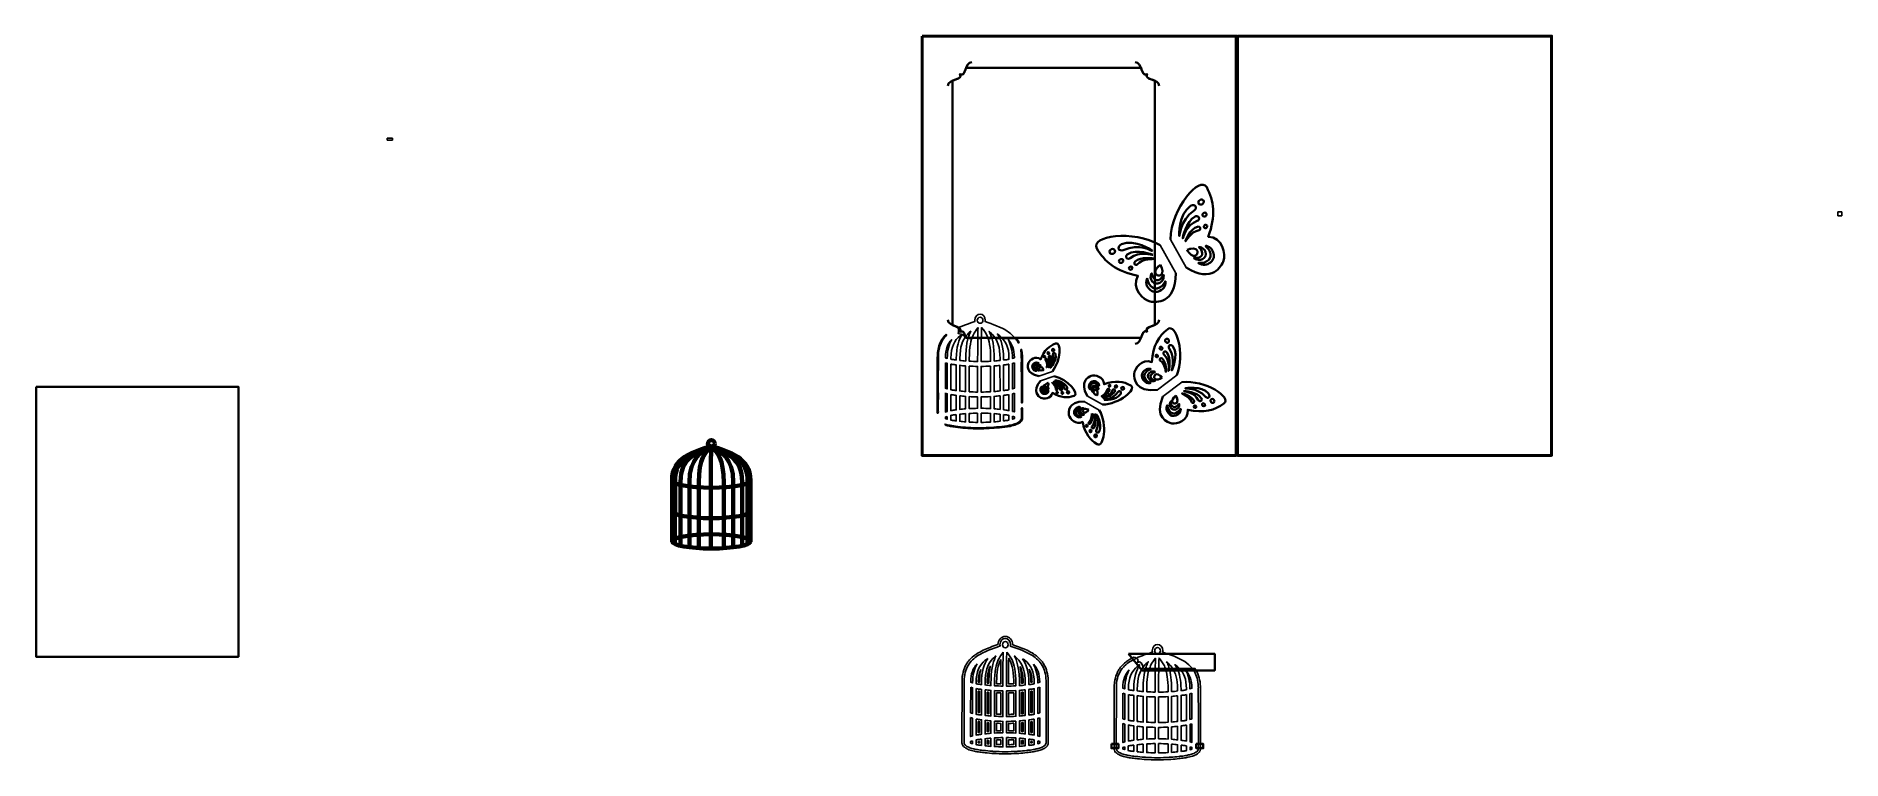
# Model space of a CAD drawing. Header units: millimetres. Extents: x -105 to 761, y -148 to 199.
import ezdxf

# ---------------------------------------------------------------- set-up
doc = ezdxf.new("R2010")
doc.units = ezdxf.units.MM
doc.header["$MEASUREMENT"] = 0
doc.header["$XCLIPFRAME"] = 0
doc.layers.add('Capa 1', color=7, linetype='Continuous')
picture_1 = doc.add_image_def('image1.jpg', size_in_pixel=(12700, 5003))
picture_2 = doc.add_image_def('image2.jpg', size_in_pixel=(10160, 10160))

msp = doc.modelspace()

# ---------------------------------------------------------------- linework, layer by layer
at = {"layer": 'Capa 1', "color": 136, "lineweight": 50}
msp.add_open_spline([(319.9888, 198.5226), (319.9888, 198.5226), (470.6529, 198.5226), (470.6529, 198.5226), (470.6529, 198.5226), (470.6529, 198.5226), (470.6529, -2.5342), (470.6529, -2.5342), (470.6529, -2.5342), (470.6529, -2.5342), (319.9888, -2.5342), (319.9888, -2.5342), (319.9888, -2.5342), (319.9888, -2.5342), (319.9888, 198.5226), (319.9888, 198.5226)], degree=3, knots=[0, 0, 0, 0, 0.2, 0.2, 0.2, 0.2, 0.4, 0.4, 0.4, 0.4, 0.6, 0.6, 0.6, 0.6, 1, 1, 1, 1], dxfattribs=at)
at = {"layer": 'Capa 1', "color": 250, "lineweight": 50}
msp.add_open_spline([(471.1644, 198.5226), (471.1644, 198.5226), (621.8289, 198.5226), (621.8289, 198.5226), (621.8289, 198.5226), (621.8289, 198.5226), (621.8289, -2.5342), (621.8289, -2.5342), (621.8289, -2.5342), (621.8289, -2.5342), (471.1644, -2.5342), (471.1644, -2.5342), (471.1644, -2.5342), (471.1644, -2.5342), (471.1644, 198.5226), (471.1644, 198.5226)], degree=3, knots=[0, 0, 0, 0, 0.2, 0.2, 0.2, 0.2, 0.4, 0.4, 0.4, 0.4, 0.6, 0.6, 0.6, 0.6, 1, 1, 1, 1], dxfattribs=at)
at = {"layer": 'Capa 1', "color": 7, "lineweight": 35}
for points, knots in [([(332.4066, 174.6111), (332.4066, 178.1411), (339.9275, 177.2826), (338.153, 180.3567), (338.153, 180.3567), (341.1799, 178.6092), (340.3156, 186.1025), (343.8998, 186.1025)], [0, 0, 0, 0, 0.33333333, 0.33333333, 0.33333333, 0.33333333, 1, 1, 1, 1]), ([(341.0883, 183.2727), (340.3473, 181.3624), (339.8817, 179.3547), (338.1566, 180.3512), (338.1566, 180.3512), (339.2964, 178.3765), (336.6043, 178.023), (334.53, 177.088), (334.53, 177.088), (334.53, 177.088), (334.5303, 59.9769), (334.5303, 59.9769), (334.5303, 59.9769), (336.6044, 59.042), (339.296, 58.6881), (338.1566, 56.7136), (338.1566, 56.7136), (339.8782, 57.7078), (340.3403, 55.7096), (341.0776, 53.8032), (341.0776, 53.8032), (341.0776, 53.8032), (424.9611, 53.8033), (424.9611, 53.8033), (424.9611, 53.8033), (425.7163, 55.7305), (426.1746, 57.7864), (427.9173, 56.7796), (427.9173, 56.7796), (426.7779, 58.7542), (429.4696, 59.1083), (431.5439, 60.0428), (431.5439, 60.0428), (431.5439, 60.0428), (431.544, 177.088), (431.544, 177.088), (431.544, 177.088), (429.4696, 178.023), (426.7778, 178.3765), (427.9173, 180.3512), (427.9173, 180.3512), (426.1926, 179.3546), (425.7266, 181.3624), (424.9858, 183.2726), (424.9858, 183.2726), (424.9858, 183.2726), (341.0883, 183.2727), (341.0883, 183.2727)], [0, 0, 0, 0, 0.07692308, 0.07692308, 0.07692308, 0.07692308, 0.15384615, 0.15384615, 0.15384615, 0.15384615, 0.23076923, 0.23076923, 0.23076923, 0.23076923, 0.30769231, 0.30769231, 0.30769231, 0.30769231, 0.38461538, 0.38461538, 0.38461538, 0.38461538, 0.46153846, 0.46153846, 0.46153846, 0.46153846, 0.53846154, 0.53846154, 0.53846154, 0.53846154, 0.61538462, 0.61538462, 0.61538462, 0.61538462, 0.69230769, 0.69230769, 0.69230769, 0.69230769, 0.76923077, 0.76923077, 0.76923077, 0.76923077, 0.84615385, 0.84615385, 0.84615385, 0.84615385, 1, 1, 1, 1]), ([(433.6677, 174.6111), (433.6677, 178.1411), (426.1464, 177.2826), (427.9208, 180.3567), (427.9208, 180.3567), (424.8944, 178.6092), (425.7548, 186.1025), (422.1741, 186.1025)], [0, 0, 0, 0, 0.33333333, 0.33333333, 0.33333333, 0.33333333, 1, 1, 1, 1]), ([(439.0688, 101.0696), (439.5133, 116.2506), (453.3173, 131.9396), (456.4641, 126.0334), (456.4641, 126.0334), (459.9039, 119.584), (460.955, 112.3185), (457.2014, 102.3493), (457.2014, 102.3493), (464.1902, 102.0852), (465.6999, 93.7966), (464.571, 90.853), (464.571, 90.853), (463.5941, 88.2983), (459.2758, 79.859), (446.5758, 87.5602)], [0, 0, 0, 0, 0.2, 0.2, 0.2, 0.2, 0.4, 0.4, 0.4, 0.4, 0.6, 0.6, 0.6, 0.6, 1, 1, 1, 1]), ([(443.3622, 102.6543), (443.6797, 102.6291), (443.3831, 110.1108), (450.4633, 114.8962), (450.4633, 114.8962), (451.0774, 115.3112), (451.8075, 116.5222), (450.9714, 117.1646), (450.9714, 117.1646), (450.1356, 117.807), (449.1475, 117.408), (448.5337, 116.9914), (448.5337, 116.9914), (443.0518, 113.2665), (443.0445, 102.6795), (443.362, 102.6541), (443.362, 102.6541), (443.362, 102.6541), (443.3622, 102.6543), (443.3622, 102.6543)], [0, 0, 0, 0, 0.16666667, 0.16666667, 0.16666667, 0.16666667, 0.33333333, 0.33333333, 0.33333333, 0.33333333, 0.5, 0.5, 0.5, 0.5, 0.66666667, 0.66666667, 0.66666667, 0.66666667, 1, 1, 1, 1]), ([(452.6967, 118.1765), (453.0777, 117.648), (453.8783, 117.5696), (454.478, 118.0007), (454.478, 118.0007), (455.0815, 118.4325), (455.2611, 119.2103), (454.8802, 119.7385), (454.8802, 119.7385), (454.4993, 120.2666), (453.7019, 120.3449), (453.0986, 119.9134), (453.0986, 119.9134), (452.4954, 119.4824), (452.3155, 118.7045), (452.6967, 118.1765)], [0, 0, 0, 0, 0.2, 0.2, 0.2, 0.2, 0.4, 0.4, 0.4, 0.4, 0.6, 0.6, 0.6, 0.6, 1, 1, 1, 1]), ([(454.5874, 112.3323), (454.8838, 111.9217), (455.5046, 111.8606), (455.9738, 112.1961), (455.9738, 112.1961), (456.4432, 112.5317), (456.5805, 113.1362), (456.2842, 113.5472), (456.2842, 113.5472), (455.9879, 113.9579), (455.367, 114.0189), (454.9013, 113.6834), (454.9013, 113.6834), (454.4322, 113.3479), (454.291, 112.7429), (454.5874, 112.3322), (454.5874, 112.3322), (454.5874, 112.3322), (454.5874, 112.3323), (454.5874, 112.3323)], [0, 0, 0, 0, 0.16666667, 0.16666667, 0.16666667, 0.16666667, 0.33333333, 0.33333333, 0.33333333, 0.33333333, 0.5, 0.5, 0.5, 0.5, 0.66666667, 0.66666667, 0.66666667, 0.66666667, 1, 1, 1, 1]), ([(434.1547, 98.3395), (421.0244, 105.9732), (400.4148, 102.5321), (403.7697, 96.7394), (403.7697, 96.7394), (407.4319, 90.4135), (413.0478, 85.6862), (423.497, 83.6115), (423.497, 83.6115), (420.0295, 77.5361), (426.2734, 71.8806), (429.3708, 71.2841), (429.3708, 71.2841), (432.0556, 70.7662), (441.5028, 69.9791), (441.6651, 84.8297)], [0, 0, 0, 0, 0.2, 0.2, 0.2, 0.2, 0.4, 0.4, 0.4, 0.4, 0.6, 0.6, 0.6, 0.6, 1, 1, 1, 1]), ([(444.9778, 101.6008), (445.2918, 101.5496), (446.4276, 108.1825), (451.9345, 109.916), (451.9345, 109.916), (452.5272, 110.1017), (453.1304, 110.8661), (452.6435, 111.7473), (452.6435, 111.7473), (452.2661, 112.4269), (451.3841, 112.2394), (450.9043, 111.9929), (450.9043, 111.9929), (446.657, 109.8113), (444.6602, 101.6522), (444.9777, 101.6007), (444.9777, 101.6007), (444.9777, 101.6007), (444.9778, 101.6008), (444.9778, 101.6008)], [0, 0, 0, 0, 0.16666667, 0.16666667, 0.16666667, 0.16666667, 0.33333333, 0.33333333, 0.33333333, 0.33333333, 0.5, 0.5, 0.5, 0.5, 0.66666667, 0.66666667, 0.66666667, 0.66666667, 1, 1, 1, 1]), ([(446.3042, 100.1855), (446.5264, 100.0808), (448.5654, 104.7246), (452.8623, 105.5264), (452.8623, 105.5264), (453.2221, 105.594), (453.462, 106.2849), (453.3315, 106.6529), (453.3315, 106.6529), (453.1836, 107.0755), (452.4848, 107.2614), (452.132, 107.1542), (452.132, 107.1542), (448.4457, 106.0349), (446.0854, 100.2905), (446.3041, 100.1854), (446.3041, 100.1854), (446.3041, 100.1854), (446.3042, 100.1855), (446.3042, 100.1855)], [0, 0, 0, 0, 0.16666667, 0.16666667, 0.16666667, 0.16666667, 0.33333333, 0.33333333, 0.33333333, 0.33333333, 0.5, 0.5, 0.5, 0.5, 0.66666667, 0.66666667, 0.66666667, 0.66666667, 1, 1, 1, 1]), ([(455.2259, 106.7546), (455.4696, 106.4177), (455.9773, 106.3678), (456.3618, 106.6426), (456.3618, 106.6426), (456.7464, 106.9175), (456.8592, 107.4131), (456.6158, 107.7493), (456.6158, 107.7493), (456.3761, 108.0859), (455.8679, 108.1359), (455.4834, 107.8608), (455.4834, 107.8608), (455.0989, 107.5865), (454.9825, 107.0906), (455.2258, 106.7545), (455.2258, 106.7545), (455.2258, 106.7545), (455.2259, 106.7546), (455.2259, 106.7546)], [0, 0, 0, 0, 0.16666667, 0.16666667, 0.16666667, 0.16666667, 0.33333333, 0.33333333, 0.33333333, 0.33333333, 0.5, 0.5, 0.5, 0.5, 0.66666667, 0.66666667, 0.66666667, 0.66666667, 1, 1, 1, 1]), ([(412.4305, 95.7915), (412.6774, 95.1891), (412.3246, 94.4704), (411.6402, 94.1864), (411.6402, 94.1864), (410.9561, 93.9022), (410.2008, 94.1596), (409.9504, 94.7618), (409.9504, 94.7618), (409.7036, 95.3645), (410.0597, 96.0836), (410.7441, 96.3673), (410.7441, 96.3673), (411.4288, 96.652), (412.1835, 96.3941), (412.4305, 95.7915)], [0, 0, 0, 0, 0.2, 0.2, 0.2, 0.2, 0.4, 0.4, 0.4, 0.4, 0.6, 0.6, 0.6, 0.6, 1, 1, 1, 1]), ([(430.5423, 95.528), (430.3974, 95.2448), (424.1991, 99.446), (416.3956, 95.9587), (416.3956, 95.9587), (415.7218, 95.6566), (414.3072, 95.6755), (414.2013, 96.7239), (414.2013, 96.7239), (414.0958, 97.7725), (414.9563, 98.4025), (415.6372, 98.703), (415.6372, 98.703), (421.6944, 101.3926), (430.6902, 95.8117), (430.542, 95.528), (430.542, 95.528), (430.542, 95.528), (430.5423, 95.528), (430.5423, 95.528)], [0, 0, 0, 0, 0.16666667, 0.16666667, 0.16666667, 0.16666667, 0.33333333, 0.33333333, 0.33333333, 0.33333333, 0.5, 0.5, 0.5, 0.5, 0.66666667, 0.66666667, 0.66666667, 0.66666667, 1, 1, 1, 1]), ([(430.5844, 93.6002), (430.4609, 93.3049), (424.2273, 95.8409), (419.8493, 92.0789), (419.8493, 92.0789), (419.3802, 91.6757), (418.4135, 91.5667), (417.9196, 92.4451), (417.9196, 92.4451), (417.5423, 93.1229), (418.1666, 93.774), (418.6287, 94.0516), (418.6287, 94.0516), (422.7247, 96.5077), (430.7078, 93.8961), (430.5843, 93.6001), (430.5843, 93.6001), (430.5843, 93.6001), (430.5844, 93.6002), (430.5844, 93.6002)], [0, 0, 0, 0, 0.16666667, 0.16666667, 0.16666667, 0.16666667, 0.33333333, 0.33333333, 0.33333333, 0.33333333, 0.5, 0.5, 0.5, 0.5, 0.66666667, 0.66666667, 0.66666667, 0.66666667, 1, 1, 1, 1]), ([(447.0523, 95.9814), (447.0523, 95.9814), (450.1212, 97.1462), (451.2995, 96.3521), (451.2995, 96.3521), (451.9311, 95.9285), (452.2555, 94.8789), (451.9697, 94.1762), (451.9697, 94.1762), (451.6946, 93.4972), (450.7668, 93.0254), (450.0436, 93.121), (450.0436, 93.121), (448.6751, 93.3017), (447.0523, 95.9814), (447.0523, 95.9814)], [0, 0, 0, 0, 0.2, 0.2, 0.2, 0.2, 0.4, 0.4, 0.4, 0.4, 0.6, 0.6, 0.6, 0.6, 1, 1, 1, 1]), ([(448.0647, 96.3807), (448.2906, 96.4563), (448.4914, 96.508), (448.8194, 96.6022), (448.8194, 96.6022), (448.541, 96.5265), (448.2762, 96.4484), (448.0647, 96.3807)], [0, 0, 0, 0, 0.33333333, 0.33333333, 0.33333333, 0.33333333, 1, 1, 1, 1]), ([(454.6862, 96.7744), (455.7974, 96.0912), (456.3265, 94.2411), (455.8362, 93.031), (455.8362, 93.031), (455.3601, 91.8635), (453.7724, 91.0583), (452.5236, 91.2231), (452.5236, 91.2231), (451.5747, 91.2539), (450.3399, 92.0323), (450.3576, 92.1036), (450.3576, 92.1036), (450.3789, 92.1996), (451.1725, 92.1653), (451.5429, 92.1547), (451.5429, 92.1547), (452.5625, 92.1256), (453.8395, 92.6832), (454.224, 93.6297), (454.224, 93.6297), (454.6227, 94.6104), (453.9841, 95.8603), (453.2997, 96.6685), (453.2997, 96.6685), (453.0812, 96.9276), (452.7, 97.3519), (452.7212, 97.3953), (452.7212, 97.3953), (452.7391, 97.4356), (453.5643, 97.4612), (454.6861, 96.7744), (454.6861, 96.7744), (454.6861, 96.7744), (454.6862, 96.7744), (454.6862, 96.7744)], [0, 0, 0, 0, 0.1, 0.1, 0.1, 0.1, 0.2, 0.2, 0.2, 0.2, 0.3, 0.3, 0.3, 0.3, 0.4, 0.4, 0.4, 0.4, 0.5, 0.5, 0.5, 0.5, 0.6, 0.6, 0.6, 0.6, 0.7, 0.7, 0.7, 0.7, 0.8, 0.8, 0.8, 0.8, 1, 1, 1, 1]), ([(459.6182, 91.6958), (458.9161, 90.1073), (456.8592, 88.6319), (454.8731, 88.7928), (454.8731, 88.7928), (453.5646, 88.8984), (452.4672, 89.6236), (452.4989, 89.7848), (452.4989, 89.7848), (452.5133, 89.8622), (453.4091, 89.7178), (454.1464, 89.7679), (454.1464, 89.7679), (455.8645, 89.8844), (457.4942, 90.8795), (458.0904, 92.3241), (458.0904, 92.3241), (458.7081, 93.8306), (458.0552, 95.5852), (456.7499, 97.0227), (456.7499, 97.0227), (456.4995, 97.3005), (455.9597, 97.8101), (456.009, 97.8959), (456.009, 97.8959), (456.0868, 98.0204), (457.6424, 97.6655), (458.5666, 96.6657), (458.5666, 96.6657), (459.7134, 95.4254), (460.2988, 93.2413), (459.618, 91.6962), (459.618, 91.6962), (459.618, 91.6962), (459.6182, 91.6958), (459.6182, 91.6958)], [0, 0, 0, 0, 0.1, 0.1, 0.1, 0.1, 0.2, 0.2, 0.2, 0.2, 0.3, 0.3, 0.3, 0.3, 0.4, 0.4, 0.4, 0.4, 0.5, 0.5, 0.5, 0.5, 0.6, 0.6, 0.6, 0.6, 0.7, 0.7, 0.7, 0.7, 0.8, 0.8, 0.8, 0.8, 1, 1, 1, 1]), ([(416.3993, 91.1021), (416.5898, 90.6339), (416.3145, 90.0748), (415.7818, 89.8536), (415.7818, 89.8536), (415.2491, 89.6328), (414.6635, 89.8335), (414.4695, 90.302), (414.4695, 90.302), (414.2756, 90.7703), (414.5506, 91.3292), (415.0833, 91.5504), (415.0833, 91.5504), (415.6162, 91.7714), (416.2051, 91.5709), (416.3992, 91.1024), (416.3992, 91.1024), (416.3992, 91.1024), (416.3993, 91.1021), (416.3993, 91.1021)], [0, 0, 0, 0, 0.16666667, 0.16666667, 0.16666667, 0.16666667, 0.33333333, 0.33333333, 0.33333333, 0.33333333, 0.5, 0.5, 0.5, 0.5, 0.66666667, 0.66666667, 0.66666667, 0.66666667, 1, 1, 1, 1]), ([(420.7986, 87.6149), (420.9538, 87.2311), (420.7277, 86.7731), (420.2938, 86.5921), (420.2938, 86.5921), (419.8564, 86.4112), (419.3766, 86.5749), (419.2179, 86.9587), (419.2179, 86.9587), (419.0591, 87.3427), (419.2848, 87.8008), (419.7223, 87.9817), (419.7223, 87.9817), (420.1601, 88.1628), (420.6395, 87.9987), (420.7983, 87.6149), (420.7983, 87.6149), (420.7983, 87.6149), (420.7986, 87.6149), (420.7986, 87.6149)], [0, 0, 0, 0, 0.16666667, 0.16666667, 0.16666667, 0.16666667, 0.33333333, 0.33333333, 0.33333333, 0.33333333, 0.5, 0.5, 0.5, 0.5, 0.66666667, 0.66666667, 0.66666667, 0.66666667, 1, 1, 1, 1]), ([(431.0856, 91.7256), (431.0571, 91.4825), (426.037, 92.201), (423.0878, 88.9762), (423.0878, 88.9762), (422.8409, 88.7043), (422.1283, 88.8658), (421.8848, 89.1706), (421.8848, 89.1706), (421.6027, 89.5207), (421.8143, 90.2106), (422.0895, 90.4537), (422.0895, 90.4537), (424.9896, 92.9948), (431.1135, 91.9685), (431.0853, 91.7254), (431.0853, 91.7254), (431.0853, 91.7254), (431.0856, 91.7256), (431.0856, 91.7256)], [0, 0, 0, 0, 0.16666667, 0.16666667, 0.16666667, 0.16666667, 0.33333333, 0.33333333, 0.33333333, 0.33333333, 0.5, 0.5, 0.5, 0.5, 0.66666667, 0.66666667, 0.66666667, 0.66666667, 1, 1, 1, 1]), ([(434.2642, 88.8722), (434.2642, 88.8722), (431.6533, 86.8797), (431.7062, 85.4587), (431.7062, 85.4587), (431.7309, 84.7003), (432.4506, 83.8698), (433.1984, 83.7413), (433.1984, 83.7413), (433.9217, 83.6172), (434.8106, 84.1545), (435.114, 84.8223), (435.114, 84.8223), (435.6822, 86.079), (434.2642, 88.8722), (434.2642, 88.8722)], [0, 0, 0, 0, 0.2, 0.2, 0.2, 0.2, 0.4, 0.4, 0.4, 0.4, 0.6, 0.6, 0.6, 0.6, 1, 1, 1, 1]), ([(433.3891, 88.2239), (433.2057, 88.0699), (433.0538, 87.9256), (432.8033, 87.6978), (432.8033, 87.6978), (433.0152, 87.8953), (433.2196, 88.0777), (433.3891, 88.2239)], [0, 0, 0, 0, 0.33333333, 0.33333333, 0.33333333, 0.33333333, 1, 1, 1, 1]), ([(431.269, 75.9373), (432.9906, 75.6942), (435.3292, 76.6632), (436.2394, 78.4349), (436.2394, 78.4349), (436.8391, 79.6008), (436.8038, 80.9156), (436.6521, 80.9752), (436.6521, 80.9752), (436.5784, 81.0036), (436.2253, 80.1645), (435.7949, 79.5648), (435.7949, 79.5648), (434.7897, 78.1683), (433.082, 77.3084), (431.5439, 77.5667), (431.5439, 77.5667), (429.9355, 77.8363), (428.7922, 79.3182), (428.2595, 81.1834), (428.2595, 81.1834), (428.1539, 81.5433), (428.0055, 82.2717), (427.9068, 82.2735), (427.9068, 82.2735), (427.7622, 82.2756), (427.2435, 80.7671), (427.6034, 79.4541), (427.6034, 79.4541), (428.0515, 77.826), (429.5966, 76.1736), (431.2687, 75.9372), (431.2687, 75.9372), (431.2687, 75.9372), (431.269, 75.9373), (431.269, 75.9373)], [0, 0, 0, 0, 0.1, 0.1, 0.1, 0.1, 0.2, 0.2, 0.2, 0.2, 0.3, 0.3, 0.3, 0.3, 0.4, 0.4, 0.4, 0.4, 0.5, 0.5, 0.5, 0.5, 0.6, 0.6, 0.6, 0.6, 0.7, 0.7, 0.7, 0.7, 0.8, 0.8, 0.8, 0.8, 1, 1, 1, 1]), ([(429.5616, 82.8076), (429.5545, 81.5017), (430.8454, 80.0753), (432.133, 79.8538), (432.133, 79.8538), (433.3752, 79.6401), (434.8953, 80.5635), (435.4138, 81.7125), (435.4138, 81.7125), (435.8902, 82.5349), (435.8795, 83.9953), (435.8125, 84.0183), (435.8125, 84.0183), (435.7176, 84.049), (435.3292, 83.3579), (435.1422, 83.0386), (435.1422, 83.0386), (434.6273, 82.1561), (433.4806, 81.3654), (432.4752, 81.5383), (432.4752, 81.5383), (431.4313, 81.7176), (430.7078, 82.9212), (430.3797, 83.928), (430.3797, 83.928), (430.2776, 84.2512), (430.1152, 84.7969), (430.0693, 84.8029), (430.0693, 84.8029), (430.0272, 84.8092), (429.5683, 84.1199), (429.5613, 82.8075), (429.5613, 82.8075), (429.5613, 82.8075), (429.5616, 82.8076), (429.5616, 82.8076)], [0, 0, 0, 0, 0.1, 0.1, 0.1, 0.1, 0.2, 0.2, 0.2, 0.2, 0.3, 0.3, 0.3, 0.3, 0.4, 0.4, 0.4, 0.4, 0.5, 0.5, 0.5, 0.5, 0.6, 0.6, 0.6, 0.6, 0.7, 0.7, 0.7, 0.7, 0.8, 0.8, 0.8, 0.8, 1, 1, 1, 1]), ([(442.0814, 35.9069), (446.3395, 46.3304), (441.6968, 61.1107), (437.7881, 58.0538), (437.7881, 58.0538), (433.5197, 54.7159), (430.6267, 50.1068), (430.1751, 42.2229), (430.1751, 42.2229), (425.3563, 44.1431), (421.846, 38.9781), (421.7261, 36.6445), (421.7261, 36.6445), (421.6206, 34.6192), (422.0118, 27.6017), (432.9339, 29.0068)], [0, 0, 0, 0, 0.2, 0.2, 0.2, 0.2, 0.4, 0.4, 0.4, 0.4, 0.6, 0.6, 0.6, 0.6, 1, 1, 1, 1]), ([(433.6677, 62.5275), (433.6677, 58.9979), (426.1464, 59.8558), (427.9208, 56.7821), (427.9208, 56.7821), (424.8944, 58.5294), (425.7548, 51.0364), (422.1741, 51.0364)], [0, 0, 0, 0, 0.33333333, 0.33333333, 0.33333333, 0.33333333, 1, 1, 1, 1]), ([(382.4621, 37.7974), (386.7591, 42.9451), (386.7905, 52.1706), (384.0212, 51.1412), (384.0212, 51.1412), (380.998, 50.0169), (378.5214, 47.9235), (376.8422, 43.5307), (376.8422, 43.5307), (374.4575, 45.4893), (371.5293, 43.192), (371.0425, 41.8889), (371.0425, 41.8889), (370.6158, 40.7586), (369.5714, 36.7055), (376.0237, 35.5318)], [0, 0, 0, 0, 0.2, 0.2, 0.2, 0.2, 0.4, 0.4, 0.4, 0.4, 0.6, 0.6, 0.6, 0.6, 1, 1, 1, 1]), ([(437.9821, 51.5963), (437.5662, 51.3528), (437.0013, 51.5391), (436.7227, 52.0129), (436.7227, 52.0129), (436.4442, 52.486), (436.5534, 53.0673), (436.9732, 53.3107), (436.9732, 53.3107), (437.3896, 53.5545), (437.9539, 53.3679), (438.2326, 52.8948), (438.2326, 52.8948), (438.5116, 52.421), (438.3984, 51.8397), (437.9821, 51.5963)], [0, 0, 0, 0, 0.2, 0.2, 0.2, 0.2, 0.4, 0.4, 0.4, 0.4, 0.6, 0.6, 0.6, 0.6, 1, 1, 1, 1]), ([(378.7862, 44.4073), (378.6064, 44.3675), (378.4262, 44.4994), (378.3768, 44.7026), (378.3768, 44.7026), (378.331, 44.9058), (378.4403, 45.1034), (378.6166, 45.1436), (378.6166, 45.1436), (378.7966, 45.1835), (378.98, 45.0512), (379.0258, 44.848), (379.0258, 44.848), (379.072, 44.6448), (378.9659, 44.4476), (378.786, 44.4073), (378.786, 44.4073), (378.786, 44.4073), (378.7862, 44.4073), (378.7862, 44.4073)], [0, 0, 0, 0, 0.16666667, 0.16666667, 0.16666667, 0.16666667, 0.33333333, 0.33333333, 0.33333333, 0.33333333, 0.5, 0.5, 0.5, 0.5, 0.66666667, 0.66666667, 0.66666667, 0.66666667, 1, 1, 1, 1]), ([(379.8094, 39.6244), (379.707, 39.6541), (380.3911, 41.7858), (379.2093, 43.3088), (379.2093, 43.3088), (379.1073, 43.4376), (379.2305, 43.736), (379.3822, 43.8193), (379.3822, 43.8193), (379.5554, 43.9149), (379.8408, 43.7723), (379.9255, 43.634), (379.9255, 43.634), (380.8147, 42.1841), (379.9149, 39.5944), (379.809, 39.6244), (379.809, 39.6244), (379.809, 39.6244), (379.8094, 39.6244), (379.8094, 39.6244)], [0, 0, 0, 0, 0.16666667, 0.16666667, 0.16666667, 0.16666667, 0.33333333, 0.33333333, 0.33333333, 0.33333333, 0.5, 0.5, 0.5, 0.5, 0.66666667, 0.66666667, 0.66666667, 0.66666667, 1, 1, 1, 1]), ([(380.6313, 46.0633), (380.4126, 46.0147), (380.19, 46.1758), (380.1336, 46.4242), (380.1336, 46.4242), (380.0773, 46.6722), (380.2076, 46.9131), (380.4264, 46.9618), (380.4264, 46.9618), (380.6416, 47.0112), (380.8673, 46.8496), (380.9238, 46.6016), (380.9238, 46.6016), (380.9806, 46.3533), (380.8497, 46.1123), (380.631, 46.0633), (380.631, 46.0633), (380.631, 46.0633), (380.6313, 46.0633), (380.6313, 46.0633)], [0, 0, 0, 0, 0.16666667, 0.16666667, 0.16666667, 0.16666667, 0.33333333, 0.33333333, 0.33333333, 0.33333333, 0.5, 0.5, 0.5, 0.5, 0.66666667, 0.66666667, 0.66666667, 0.66666667, 1, 1, 1, 1]), ([(380.6631, 39.7031), (380.5432, 39.779), (382.1127, 42.3034), (380.8003, 44.4888), (380.8003, 44.4888), (380.6595, 44.7228), (380.6839, 45.1517), (381.1002, 45.3006), (381.1002, 45.3006), (381.4251, 45.4156), (381.6611, 45.0949), (381.7493, 44.8726), (381.7493, 44.8726), (382.5113, 42.908), (380.7827, 39.6272), (380.6628, 39.703), (380.6628, 39.703), (380.6628, 39.703), (380.6631, 39.7031), (380.6631, 39.7031)], [0, 0, 0, 0, 0.16666667, 0.16666667, 0.16666667, 0.16666667, 0.33333333, 0.33333333, 0.33333333, 0.33333333, 0.5, 0.5, 0.5, 0.5, 0.66666667, 0.66666667, 0.66666667, 0.66666667, 1, 1, 1, 1]), ([(381.506, 39.5786), (381.3933, 39.6632), (383.6826, 42.0487), (382.7442, 45.7031), (382.7442, 45.7031), (382.6633, 46.0199), (382.7759, 46.6341), (383.2416, 46.6016), (383.2416, 46.6016), (383.7039, 46.5695), (383.9153, 46.1476), (383.9965, 45.8304), (383.9965, 45.8304), (384.7163, 42.9945), (381.6188, 39.4935), (381.5059, 39.5785), (381.5059, 39.5785), (381.5059, 39.5785), (381.506, 39.5786), (381.506, 39.5786)], [0, 0, 0, 0, 0.16666667, 0.16666667, 0.16666667, 0.16666667, 0.33333333, 0.33333333, 0.33333333, 0.33333333, 0.5, 0.5, 0.5, 0.5, 0.66666667, 0.66666667, 0.66666667, 0.66666667, 1, 1, 1, 1]), ([(382.9665, 47.4416), (382.6843, 47.3784), (382.3984, 47.5862), (382.3243, 47.9051), (382.3243, 47.9051), (382.2541, 48.2241), (382.4196, 48.5338), (382.7018, 48.5969), (382.7018, 48.5969), (382.9844, 48.6598), (383.2698, 48.4523), (383.3403, 48.1334), (383.3403, 48.1334), (383.4146, 47.8141), (383.2451, 47.5044), (382.9665, 47.4416)], [0, 0, 0, 0, 0.2, 0.2, 0.2, 0.2, 0.4, 0.4, 0.4, 0.4, 0.6, 0.6, 0.6, 0.6, 1, 1, 1, 1]), ([(432.8351, 44.6145), (432.5707, 44.4596), (432.2107, 44.5781), (432.0343, 44.8797), (432.0343, 44.8797), (431.8544, 45.1813), (431.9284, 45.5517), (432.193, 45.707), (432.193, 45.707), (432.4576, 45.8619), (432.8174, 45.7433), (432.9938, 45.4417), (432.9938, 45.4417), (433.174, 45.1398), (433.1032, 44.7696), (432.8351, 44.6144), (432.8351, 44.6144), (432.8351, 44.6144), (432.8351, 44.6145), (432.8351, 44.6145)], [0, 0, 0, 0, 0.16666667, 0.16666667, 0.16666667, 0.16666667, 0.33333333, 0.33333333, 0.33333333, 0.33333333, 0.5, 0.5, 0.5, 0.5, 0.66666667, 0.66666667, 0.66666667, 0.66666667, 1, 1, 1, 1]), ([(434.9448, 48.2029), (434.6202, 48.0138), (434.1826, 48.1588), (433.964, 48.5267), (433.964, 48.5267), (433.7491, 48.8951), (433.837, 49.3473), (434.1615, 49.5364), (434.1615, 49.5364), (434.4829, 49.7259), (434.9235, 49.5808), (435.1387, 49.2125), (435.1387, 49.2125), (435.3576, 48.8443), (435.2692, 48.3923), (434.9447, 48.2032), (434.9447, 48.2032), (434.9447, 48.2032), (434.9448, 48.2029), (434.9448, 48.2029)], [0, 0, 0, 0, 0.16666667, 0.16666667, 0.16666667, 0.16666667, 0.33333333, 0.33333333, 0.33333333, 0.33333333, 0.5, 0.5, 0.5, 0.5, 0.66666667, 0.66666667, 0.66666667, 0.66666667, 1, 1, 1, 1]), ([(436.9098, 37.482), (436.73, 37.4774), (436.7403, 41.2376), (434.0698, 43.0714), (434.0698, 43.0714), (433.8479, 43.2262), (433.8899, 43.7667), (434.091, 43.9766), (434.091, 43.9766), (434.317, 44.2179), (434.8459, 44.1346), (435.0541, 43.9565), (435.0541, 43.9565), (437.2169, 42.0896), (437.0931, 37.4865), (436.9097, 37.482), (436.9097, 37.482), (436.9097, 37.482), (436.9098, 37.482), (436.9098, 37.482)], [0, 0, 0, 0, 0.16666667, 0.16666667, 0.16666667, 0.16666667, 0.33333333, 0.33333333, 0.33333333, 0.33333333, 0.5, 0.5, 0.5, 0.5, 0.66666667, 0.66666667, 0.66666667, 0.66666667, 1, 1, 1, 1]), ([(438.2361, 38.0423), (438.0071, 38.1026), (439.2274, 42.9394), (436.0171, 45.7687), (436.0171, 45.7687), (435.6715, 46.0721), (435.4915, 46.7713), (436.0877, 47.2225), (436.0877, 47.2225), (436.5466, 47.5704), (437.0896, 47.178), (437.34, 46.8665), (437.34, 46.8665), (439.5629, 44.1118), (438.4654, 37.9818), (438.2361, 38.0422), (438.2361, 38.0422), (438.2361, 38.0422), (438.2361, 38.0423), (438.2361, 38.0423)], [0, 0, 0, 0, 0.16666667, 0.16666667, 0.16666667, 0.16666667, 0.33333333, 0.33333333, 0.33333333, 0.33333333, 0.5, 0.5, 0.5, 0.5, 0.66666667, 0.66666667, 0.66666667, 0.66666667, 1, 1, 1, 1]), ([(439.6474, 38.2712), (439.4252, 38.3494), (441.8732, 43.3314), (438.5113, 48.7017), (438.5113, 48.7017), (438.2187, 49.1675), (438.0879, 50.2077), (438.8464, 50.3922), (438.8464, 50.3922), (439.6085, 50.5764), (440.1587, 50.0087), (440.448, 49.5424), (440.448, 49.5424), (443.0447, 45.3708), (439.8695, 38.1928), (439.6472, 38.2711), (439.6472, 38.2711), (439.6472, 38.2711), (439.6474, 38.2712), (439.6474, 38.2712)], [0, 0, 0, 0, 0.16666667, 0.16666667, 0.16666667, 0.16666667, 0.33333333, 0.33333333, 0.33333333, 0.33333333, 0.5, 0.5, 0.5, 0.5, 0.66666667, 0.66666667, 0.66666667, 0.66666667, 1, 1, 1, 1]), ([(383.284, 35.4567), (389.8598, 34.1348), (395.6629, 26.9632), (392.8583, 26.0304), (392.8583, 26.0304), (389.7963, 25.0127), (386.5541, 25.0949), (382.4937, 27.4684), (382.4937, 27.4684), (381.8624, 24.4465), (378.1404, 24.4059), (376.9445, 25.115), (376.9445, 25.115), (375.9041, 25.7303), (372.5524, 28.2364), (376.8457, 33.1915)], [0, 0, 0, 0, 0.2, 0.2, 0.2, 0.2, 0.4, 0.4, 0.4, 0.4, 0.6, 0.6, 0.6, 0.6, 1, 1, 1, 1]), ([(372.9264, 40.717), (372.6938, 39.9867), (372.9405, 38.8966), (373.6425, 38.3681), (373.6425, 38.3681), (374.1083, 38.0207), (374.6832, 37.9385), (374.7185, 38.0009), (374.7185, 38.0009), (374.7361, 38.0305), (374.3974, 38.2457), (374.1681, 38.4778), (374.1681, 38.4778), (373.6356, 39.0198), (373.3885, 39.8258), (373.6143, 40.477), (373.6143, 40.477), (373.8507, 41.1558), (374.5809, 41.5442), (375.4311, 41.638), (375.4311, 41.638), (375.5969, 41.6557), (375.9249, 41.6663), (375.932, 41.7097), (375.932, 41.7097), (375.9462, 41.7725), (375.3252, 42.1108), (374.7291, 42.0508), (374.7291, 42.0508), (373.9884, 41.9768), (373.1521, 41.4274), (372.9263, 40.7169), (372.9263, 40.7169), (372.9263, 40.7169), (372.9264, 40.717), (372.9264, 40.717)], [0, 0, 0, 0, 0.1, 0.1, 0.1, 0.1, 0.2, 0.2, 0.2, 0.2, 0.3, 0.3, 0.3, 0.3, 0.4, 0.4, 0.4, 0.4, 0.5, 0.5, 0.5, 0.5, 0.6, 0.6, 0.6, 0.6, 0.7, 0.7, 0.7, 0.7, 0.8, 0.8, 0.8, 0.8, 1, 1, 1, 1]), ([(376.0414, 40.9509), (375.4735, 41.0507), (374.7573, 40.5945), (374.5668, 40.0505), (374.5668, 40.0505), (374.3801, 39.526), (374.6691, 38.7953), (375.1312, 38.4838), (375.1312, 38.4838), (375.4525, 38.2158), (376.0908, 38.111), (376.1048, 38.1399), (376.1048, 38.1399), (376.1264, 38.1784), (375.8544, 38.3992), (375.7274, 38.504), (375.7274, 38.504), (375.3818, 38.7932), (375.1242, 39.3517), (375.2723, 39.7768), (375.2723, 39.7768), (375.4314, 40.2174), (376.0061, 40.4432), (376.4682, 40.5098), (376.4682, 40.5098), (376.6165, 40.5318), (376.8668, 40.561), (376.8739, 40.5808), (376.8739, 40.5808), (376.8812, 40.5991), (376.6129, 40.8499), (376.0414, 40.9508), (376.0414, 40.9508), (376.0414, 40.9508), (376.0414, 40.9509), (376.0414, 40.9509)], [0, 0, 0, 0, 0.1, 0.1, 0.1, 0.1, 0.2, 0.2, 0.2, 0.2, 0.3, 0.3, 0.3, 0.3, 0.4, 0.4, 0.4, 0.4, 0.5, 0.5, 0.5, 0.5, 0.6, 0.6, 0.6, 0.6, 0.7, 0.7, 0.7, 0.7, 0.8, 0.8, 0.8, 0.8, 1, 1, 1, 1]), ([(378.3346, 38.4535), (378.3346, 38.4535), (377.6606, 39.7376), (377.0362, 39.8202), (377.0362, 39.8202), (376.7046, 39.8647), (376.2918, 39.6131), (376.179, 39.2973), (376.179, 39.2973), (376.0696, 38.9923), (376.2389, 38.5653), (376.507, 38.384), (376.507, 38.384), (377.0118, 38.0432), (378.3346, 38.4535), (378.3346, 38.4535)], [0, 0, 0, 0, 0.2, 0.2, 0.2, 0.2, 0.4, 0.4, 0.4, 0.4, 0.6, 0.6, 0.6, 0.6, 1, 1, 1, 1]), ([(378.1159, 38.8818), (378.0631, 38.9735), (378.0098, 39.0497), (377.9287, 39.1767), (377.9287, 39.1767), (377.9996, 39.0699), (378.0663, 38.9665), (378.1159, 38.8818)], [0, 0, 0, 0, 0.33333333, 0.33333333, 0.33333333, 0.33333333, 1, 1, 1, 1]), ([(406.4794, 21.8462), (414.6494, 21.9972), (423.169, 29.3293), (420.0116, 31.0586), (420.0116, 31.0586), (416.5616, 32.9474), (412.6597, 33.5552), (407.2763, 31.5955), (407.2763, 31.5955), (407.1743, 35.3569), (402.722, 36.2165), (401.1345, 35.6278), (401.1345, 35.6278), (399.7516, 35.117), (395.1866, 32.8436), (399.2541, 25.9662)], [0, 0, 0, 0, 0.2, 0.2, 0.2, 0.2, 0.4, 0.4, 0.4, 0.4, 0.6, 0.6, 0.6, 0.6, 1, 1, 1, 1]), ([(425.3353, 35.7277), (425.3353, 34.44), (426.2875, 32.8218), (427.681, 32.3339), (427.681, 32.3339), (428.5984, 32.0129), (429.5613, 32.1748), (429.5896, 32.2929), (429.5896, 32.2929), (429.6001, 32.3498), (428.9475, 32.5222), (428.4642, 32.7773), (428.4642, 32.7773), (427.3356, 33.3725), (426.5309, 34.5363), (426.5627, 35.6941), (426.5627, 35.6941), (426.5946, 36.9009), (427.5646, 37.8933), (428.8804, 38.4768), (428.8804, 38.4768), (429.1346, 38.589), (429.653, 38.7724), (429.6424, 38.8458), (429.6424, 38.8458), (429.6319, 38.9527), (428.4712, 39.1799), (427.5434, 38.7795), (427.5434, 38.7795), (426.3934, 38.2836), (425.335, 36.9796), (425.335, 35.7276), (425.335, 35.7276), (425.335, 35.7276), (425.3353, 35.7277), (425.3353, 35.7277)], [0, 0, 0, 0, 0.1, 0.1, 0.1, 0.1, 0.2, 0.2, 0.2, 0.2, 0.3, 0.3, 0.3, 0.3, 0.4, 0.4, 0.4, 0.4, 0.5, 0.5, 0.5, 0.5, 0.6, 0.6, 0.6, 0.6, 0.7, 0.7, 0.7, 0.7, 0.8, 0.8, 0.8, 0.8, 1, 1, 1, 1]), ([(430.2069, 37.6873), (429.2473, 37.5589), (428.3301, 36.4642), (428.3019, 35.4962), (428.3019, 35.4962), (428.2702, 34.5621), (429.1062, 33.5393), (430.0023, 33.2758), (430.0023, 33.2758), (430.655, 33.0113), (431.7273, 33.1678), (431.7379, 33.2215), (431.7379, 33.2215), (431.7488, 33.2934), (431.2017, 33.5083), (430.9477, 33.6123), (430.9477, 33.6123), (430.2458, 33.8989), (429.5507, 34.6608), (429.5719, 35.4179), (429.5719, 35.4179), (429.5966, 36.2021), (430.408, 36.8572), (431.1135, 37.199), (431.1135, 37.199), (431.3396, 37.3091), (431.7238, 37.483), (431.7238, 37.5183), (431.7238, 37.5183), (431.7238, 37.5508), (431.17, 37.8167), (430.2069, 37.6873), (430.2069, 37.6873), (430.2069, 37.6873), (430.2069, 37.6873), (430.2069, 37.6873)], [0, 0, 0, 0, 0.1, 0.1, 0.1, 0.1, 0.2, 0.2, 0.2, 0.2, 0.3, 0.3, 0.3, 0.3, 0.4, 0.4, 0.4, 0.4, 0.5, 0.5, 0.5, 0.5, 0.6, 0.6, 0.6, 0.6, 0.7, 0.7, 0.7, 0.7, 0.8, 0.8, 0.8, 0.8, 1, 1, 1, 1]), ([(435.1425, 34.8569), (435.1425, 34.8569), (433.4101, 36.5686), (432.3729, 36.3848), (432.3729, 36.3848), (431.8191, 36.2868), (431.2828, 35.6733), (431.2652, 35.1109), (431.2652, 35.1109), (431.2476, 34.568), (431.7344, 33.9697), (432.2565, 33.8166), (432.2565, 33.8166), (433.2375, 33.5281), (435.1425, 34.8569), (435.1425, 34.8569)], [0, 0, 0, 0, 0.2, 0.2, 0.2, 0.2, 0.4, 0.4, 0.4, 0.4, 0.6, 0.6, 0.6, 0.6, 1, 1, 1, 1]), ([(434.5746, 35.4316), (434.444, 35.5513), (434.3238, 35.6465), (434.1298, 35.8087), (434.1298, 35.8087), (434.2959, 35.6737), (434.4508, 35.5413), (434.5746, 35.4316)], [0, 0, 0, 0, 0.33333333, 0.33333333, 0.33333333, 0.33333333, 1, 1, 1, 1]), ([(377.6786, 27.2088), (377.04, 27.6317), (376.5493, 28.6371), (376.7681, 29.4894), (376.7681, 29.4894), (376.9094, 30.0508), (377.3078, 30.4744), (377.3749, 30.4493), (377.3749, 30.4493), (377.4103, 30.4373), (377.2796, 30.0567), (377.2444, 29.7325), (377.2444, 29.7325), (377.1706, 28.9765), (377.4807, 28.193), (378.0663, 27.8271), (378.0663, 27.8271), (378.6767, 27.4462), (379.488, 27.6006), (380.2112, 28.0607), (380.2112, 28.0607), (380.3491, 28.1496), (380.6133, 28.3471), (380.6451, 28.3182), (380.6451, 28.3182), (380.6948, 28.2766), (380.4228, 27.6257), (379.9184, 27.2976), (379.9184, 27.2976), (379.2942, 26.8909), (378.2992, 26.797), (377.6783, 27.2087), (377.6783, 27.2087), (377.6783, 27.2087), (377.6786, 27.2088), (377.6786, 27.2088)], [0, 0, 0, 0, 0.1, 0.1, 0.1, 0.1, 0.2, 0.2, 0.2, 0.2, 0.3, 0.3, 0.3, 0.3, 0.4, 0.4, 0.4, 0.4, 0.5, 0.5, 0.5, 0.5, 0.6, 0.6, 0.6, 0.6, 0.7, 0.7, 0.7, 0.7, 0.8, 0.8, 0.8, 0.8, 1, 1, 1, 1]), ([(380.2571, 28.9786), (379.8761, 28.5447), (379.0329, 28.4519), (378.5426, 28.7557), (378.5426, 28.7557), (378.0663, 29.0489), (377.837, 29.7995), (377.9993, 30.3311), (377.9993, 30.3311), (378.0842, 30.7421), (378.5144, 31.2219), (378.5461, 31.2092), (378.5461, 31.2092), (378.585, 31.192), (378.5108, 30.8497), (378.4791, 30.6896), (378.4791, 30.6896), (378.3909, 30.2472), (378.539, 29.6499), (378.9201, 29.4122), (378.9201, 29.4122), (379.3188, 29.1663), (379.9113, 29.3518), (380.3135, 29.5893), (380.3135, 29.5893), (380.4408, 29.6655), (380.6557, 29.7992), (380.6734, 29.7872), (380.6734, 29.7872), (380.6877, 29.7762), (380.6381, 29.4143), (380.2571, 28.9786), (380.2571, 28.9786), (380.2571, 28.9786), (380.2571, 28.9786), (380.2571, 28.9786)], [0, 0, 0, 0, 0.1, 0.1, 0.1, 0.1, 0.2, 0.2, 0.2, 0.2, 0.3, 0.3, 0.3, 0.3, 0.4, 0.4, 0.4, 0.4, 0.5, 0.5, 0.5, 0.5, 0.6, 0.6, 0.6, 0.6, 0.7, 0.7, 0.7, 0.7, 0.8, 0.8, 0.8, 0.8, 1, 1, 1, 1]), ([(380.4761, 32.36), (380.4761, 32.36), (380.758, 30.9372), (380.3241, 30.4825), (380.3241, 30.4825), (380.0916, 30.2402), (379.6115, 30.1763), (379.3257, 30.3527), (379.3257, 30.3527), (379.0509, 30.5235), (378.9165, 30.9616), (379.0118, 31.2706), (379.0118, 31.2706), (379.1918, 31.8524), (380.4761, 32.36), (380.4761, 32.36)], [0, 0, 0, 0, 0.2, 0.2, 0.2, 0.2, 0.4, 0.4, 0.4, 0.4, 0.6, 0.6, 0.6, 0.6, 1, 1, 1, 1]), ([(380.5746, 31.8898), (380.5924, 31.785), (380.5993, 31.6932), (380.6169, 31.5436), (380.6169, 31.5436), (380.6031, 31.6714), (380.5887, 31.7916), (380.5746, 31.8898)], [0, 0, 0, 0, 0.33333333, 0.33333333, 0.33333333, 0.33333333, 1, 1, 1, 1]), ([(382.3633, 32.3724), (382.2998, 32.2842), (384.1694, 31.0515), (384.2011, 29.1225), (384.2011, 29.1225), (384.2011, 28.9596), (384.4868, 28.8043), (384.6562, 28.8336), (384.6562, 28.8336), (384.8505, 28.8672), (384.9843, 29.1571), (384.9631, 29.3183), (384.9631, 29.3183), (384.7481, 31.0065), (382.4231, 32.4609), (382.3631, 32.3723), (382.3631, 32.3723), (382.3631, 32.3723), (382.3633, 32.3724), (382.3633, 32.3724)], [0, 0, 0, 0, 0.16666667, 0.16666667, 0.16666667, 0.16666667, 0.33333333, 0.33333333, 0.33333333, 0.33333333, 0.5, 0.5, 0.5, 0.5, 0.66666667, 0.66666667, 0.66666667, 0.66666667, 1, 1, 1, 1]), ([(383.0761, 32.8455), (383.03, 32.7114), (385.8345, 31.7243), (386.1802, 29.1991), (386.1802, 29.1991), (386.2157, 28.9285), (386.5048, 28.6089), (386.9246, 28.7553), (386.9246, 28.7553), (387.2492, 28.8682), (387.2315, 29.2665), (387.1609, 29.494), (387.1609, 29.494), (386.5261, 31.5045), (383.1216, 32.9795), (383.0758, 32.8454), (383.0758, 32.8454), (383.0758, 32.8454), (383.0761, 32.8455), (383.0761, 32.8455)], [0, 0, 0, 0, 0.16666667, 0.16666667, 0.16666667, 0.16666667, 0.33333333, 0.33333333, 0.33333333, 0.33333333, 0.5, 0.5, 0.5, 0.5, 0.66666667, 0.66666667, 0.66666667, 0.66666667, 1, 1, 1, 1]), ([(383.6543, 33.4699), (383.6226, 33.3333), (386.8999, 32.9068), (388.4556, 29.4704), (388.4556, 29.4704), (388.5898, 29.1723), (389.0624, 28.7645), (389.4046, 29.0806), (389.4046, 29.0806), (389.7471, 29.3959), (389.648, 29.8567), (389.5104, 30.1544), (389.5104, 30.1544), (388.2969, 32.8169), (383.6896, 33.6067), (383.6543, 33.4698), (383.6543, 33.4698), (383.6543, 33.4698), (383.6543, 33.4699), (383.6543, 33.4699)], [0, 0, 0, 0, 0.16666667, 0.16666667, 0.16666667, 0.16666667, 0.33333333, 0.33333333, 0.33333333, 0.33333333, 0.5, 0.5, 0.5, 0.5, 0.66666667, 0.66666667, 0.66666667, 0.66666667, 1, 1, 1, 1]), ([(384.5576, 28.0014), (384.3953, 27.921), (384.3352, 27.7033), (384.4269, 27.5156), (384.4269, 27.5156), (384.5187, 27.3283), (384.7232, 27.2415), (384.889, 27.322), (384.889, 27.322), (385.0549, 27.4031), (385.1113, 27.6204), (385.0231, 27.8077), (385.0231, 27.8077), (384.9314, 27.9955), (384.7232, 28.0822), (384.5574, 28.0014), (384.5574, 28.0014), (384.5574, 28.0014), (384.5576, 28.0014), (384.5576, 28.0014)], [0, 0, 0, 0, 0.16666667, 0.16666667, 0.16666667, 0.16666667, 0.33333333, 0.33333333, 0.33333333, 0.33333333, 0.5, 0.5, 0.5, 0.5, 0.66666667, 0.66666667, 0.66666667, 0.66666667, 1, 1, 1, 1]), ([(387.0341, 27.8656), (386.8329, 27.7672), (386.7623, 27.5015), (386.8716, 27.2729), (386.8716, 27.2729), (386.9849, 27.0437), (387.235, 26.9381), (387.4361, 27.0366), (387.4361, 27.0366), (387.6373, 27.135), (387.7113, 27.4003), (387.5984, 27.6296), (387.5984, 27.6296), (387.4893, 27.8582), (387.235, 27.964), (387.0339, 27.8656), (387.0339, 27.8656), (387.0339, 27.8656), (387.0341, 27.8656), (387.0341, 27.8656)], [0, 0, 0, 0, 0.16666667, 0.16666667, 0.16666667, 0.16666667, 0.33333333, 0.33333333, 0.33333333, 0.33333333, 0.5, 0.5, 0.5, 0.5, 0.66666667, 0.66666667, 0.66666667, 0.66666667, 1, 1, 1, 1]), ([(389.7189, 28.254), (389.4614, 28.1274), (389.3658, 27.7859), (389.5104, 27.4916), (389.5104, 27.4916), (389.6519, 27.1971), (389.9761, 27.0609), (390.2372, 27.1879), (390.2372, 27.1879), (390.4948, 27.3142), (390.5864, 27.6557), (390.4453, 27.9503), (390.4453, 27.9503), (390.3008, 28.2445), (389.9761, 28.3803), (389.7189, 28.254)], [0, 0, 0, 0, 0.2, 0.2, 0.2, 0.2, 0.4, 0.4, 0.4, 0.4, 0.6, 0.6, 0.6, 0.6, 1, 1, 1, 1]), ([(401.5581, 32.9573), (400.6973, 32.5893), (399.8927, 31.4914), (399.9668, 30.4218), (399.9668, 30.4218), (400.0163, 29.7177), (400.4006, 29.1232), (400.4888, 29.1384), (400.4888, 29.1384), (400.5278, 29.1459), (400.4571, 29.6298), (400.4888, 30.026), (400.4888, 30.026), (400.5596, 30.9493), (401.1062, 31.8206), (401.8859, 32.1314), (401.8859, 32.1314), (402.7011, 32.4556), (403.6392, 32.0929), (404.4047, 31.3838), (404.4047, 31.3838), (404.5529, 31.2467), (404.8245, 30.9531), (404.8703, 30.9803), (404.8703, 30.9803), (404.9375, 31.0198), (404.7575, 31.8587), (404.2248, 32.3621), (404.2248, 32.3621), (403.5651, 32.9859), (402.3938, 33.3153), (401.5578, 32.9572), (401.5578, 32.9572), (401.5578, 32.9572), (401.5581, 32.9573), (401.5581, 32.9573)], [0, 0, 0, 0, 0.1, 0.1, 0.1, 0.1, 0.2, 0.2, 0.2, 0.2, 0.3, 0.3, 0.3, 0.3, 0.4, 0.4, 0.4, 0.4, 0.5, 0.5, 0.5, 0.5, 0.6, 0.6, 0.6, 0.6, 0.7, 0.7, 0.7, 0.7, 0.8, 0.8, 0.8, 0.8, 1, 1, 1, 1]), ([(404.2601, 30.2737), (403.9005, 30.8766), (402.9054, 31.1725), (402.2528, 30.915), (402.2528, 30.915), (401.6216, 30.6667), (401.1803, 29.8175), (401.2615, 29.1441), (401.2615, 29.1441), (401.2724, 28.6329), (401.6848, 27.9637), (401.7236, 27.9725), (401.7236, 27.9725), (401.7732, 27.9845), (401.7554, 28.4106), (401.7554, 28.6099), (401.7554, 28.6099), (401.7486, 29.1593), (402.0552, 29.8436), (402.5667, 30.0447), (402.5667, 30.0447), (403.096, 30.2532), (403.7662, 29.9011), (404.1966, 29.5286), (404.1966, 29.5286), (404.3343, 29.409), (404.5599, 29.203), (404.5811, 29.2135), (404.5811, 29.2135), (404.6061, 29.2228), (404.6234, 29.6676), (404.2601, 30.2736), (404.2601, 30.2736), (404.2601, 30.2736), (404.2601, 30.2737), (404.2601, 30.2737)], [0, 0, 0, 0, 0.1, 0.1, 0.1, 0.1, 0.2, 0.2, 0.2, 0.2, 0.3, 0.3, 0.3, 0.3, 0.4, 0.4, 0.4, 0.4, 0.5, 0.5, 0.5, 0.5, 0.6, 0.6, 0.6, 0.6, 0.7, 0.7, 0.7, 0.7, 0.8, 0.8, 0.8, 0.8, 1, 1, 1, 1]), ([(403.7874, 26.1716), (403.7874, 26.1716), (404.4329, 27.8162), (404.0131, 28.4554), (404.0131, 28.4554), (403.7874, 28.7967), (403.2264, 28.9782), (402.8454, 28.8287), (402.8454, 28.8287), (402.4789, 28.6844), (402.221, 28.1887), (402.2668, 27.7975), (402.2668, 27.7975), (402.3551, 27.0606), (403.7874, 26.1716), (403.7874, 26.1716)], [0, 0, 0, 0, 0.2, 0.2, 0.2, 0.2, 0.4, 0.4, 0.4, 0.4, 0.6, 0.6, 0.6, 0.6, 1, 1, 1, 1]), ([(404.0096, 26.7139), (404.0521, 26.8359), (404.0802, 26.9438), (404.1331, 27.1195), (404.1331, 27.1195), (404.091, 26.9692), (404.0484, 26.8281), (404.0096, 26.7139)], [0, 0, 0, 0, 0.33333333, 0.33333333, 0.33333333, 0.33333333, 1, 1, 1, 1]), ([(406.0452, 25.7451), (405.9924, 25.8646), (408.5005, 26.9346), (408.9591, 29.2407), (408.9591, 29.2407), (408.9979, 29.4355), (409.3683, 29.5596), (409.5659, 29.4877), (409.5659, 29.4877), (409.7917, 29.4048), (409.8904, 29.0283), (409.8304, 28.8396), (409.8304, 28.8396), (409.2063, 26.8627), (406.1016, 25.6258), (406.0451, 25.745), (406.0451, 25.745), (406.0451, 25.745), (406.0452, 25.7451), (406.0452, 25.7451)], [0, 0, 0, 0, 0.16666667, 0.16666667, 0.16666667, 0.16666667, 0.33333333, 0.33333333, 0.33333333, 0.33333333, 0.5, 0.5, 0.5, 0.5, 0.66666667, 0.66666667, 0.66666667, 0.66666667, 1, 1, 1, 1]), ([(406.8001, 25.0223), (406.7754, 25.193), (410.349, 25.7648), (411.3156, 28.7172), (411.3156, 28.7172), (411.4181, 29.0333), (411.8307, 29.3536), (412.3034, 29.0862), (412.3034, 29.0862), (412.6671, 28.8806), (412.5609, 28.4067), (412.4269, 28.1496), (412.4269, 28.1496), (411.2276, 25.8777), (406.8248, 24.8518), (406.8001, 25.0226), (406.8001, 25.0226), (406.8001, 25.0226), (406.8001, 25.0223), (406.8001, 25.0223)], [0, 0, 0, 0, 0.16666667, 0.16666667, 0.16666667, 0.16666667, 0.33333333, 0.33333333, 0.33333333, 0.33333333, 0.5, 0.5, 0.5, 0.5, 0.66666667, 0.66666667, 0.66666667, 0.66666667, 1, 1, 1, 1]), ([(407.3577, 24.147), (407.3434, 24.3188), (411.3685, 24.1149), (413.9861, 27.8949), (413.9861, 27.8949), (414.2121, 28.223), (414.8681, 28.6089), (415.2068, 28.1556), (415.2068, 28.1556), (415.5492, 27.7027), (415.3267, 27.1724), (415.1009, 26.845), (415.1009, 26.845), (413.0655, 23.9181), (407.368, 23.9759), (407.3575, 24.147), (407.3575, 24.147), (407.3575, 24.147), (407.3577, 24.147), (407.3577, 24.147)], [0, 0, 0, 0, 0.16666667, 0.16666667, 0.16666667, 0.16666667, 0.33333333, 0.33333333, 0.33333333, 0.33333333, 0.5, 0.5, 0.5, 0.5, 0.66666667, 0.66666667, 0.66666667, 0.66666667, 1, 1, 1, 1]), ([(409.6329, 30.5062), (409.4532, 30.6388), (409.4283, 30.9125), (409.58, 31.1171), (409.58, 31.1171), (409.7282, 31.3225), (409.9962, 31.381), (410.1762, 31.2484), (410.1762, 31.2484), (410.3564, 31.1158), (410.3808, 30.8423), (410.2291, 30.6374), (410.2291, 30.6374), (410.081, 30.4325), (409.8128, 30.3738), (409.6328, 30.5061), (409.6328, 30.5061), (409.6328, 30.5061), (409.6329, 30.5062), (409.6329, 30.5062)], [0, 0, 0, 0, 0.16666667, 0.16666667, 0.16666667, 0.16666667, 0.33333333, 0.33333333, 0.33333333, 0.33333333, 0.5, 0.5, 0.5, 0.5, 0.66666667, 0.66666667, 0.66666667, 0.66666667, 1, 1, 1, 1]), ([(412.6282, 30.1291), (412.4095, 30.291), (412.381, 30.625), (412.5645, 30.8755), (412.5645, 30.8755), (412.748, 31.1256), (413.0725, 31.1972), (413.2947, 31.0353), (413.2947, 31.0353), (413.5136, 30.8738), (413.5416, 30.5396), (413.3582, 30.2895), (413.3582, 30.2895), (413.1751, 30.0391), (412.8502, 29.9671), (412.628, 30.129), (412.628, 30.129), (412.628, 30.129), (412.6282, 30.1291), (412.6282, 30.1291)], [0, 0, 0, 0, 0.16666667, 0.16666667, 0.16666667, 0.16666667, 0.33333333, 0.33333333, 0.33333333, 0.33333333, 0.5, 0.5, 0.5, 0.5, 0.66666667, 0.66666667, 0.66666667, 0.66666667, 1, 1, 1, 1]), ([(415.7643, 29.0784), (415.4821, 29.2866), (415.4431, 29.7159), (415.6795, 30.0376), (415.6795, 30.0376), (415.9159, 30.3594), (416.3357, 30.4518), (416.6144, 30.2437), (416.6144, 30.2437), (416.8966, 30.0356), (416.9353, 29.6058), (416.699, 29.2841), (416.699, 29.2841), (416.4628, 28.9624), (416.0429, 28.8703), (415.7643, 29.0784)], [0, 0, 0, 0, 0.2, 0.2, 0.2, 0.2, 0.4, 0.4, 0.4, 0.4, 0.6, 0.6, 0.6, 0.6, 1, 1, 1, 1]), ([(444.5897, 32.5805), (455.7836, 33.81), (468.7196, 25.2861), (464.705, 22.3676), (464.705, 22.3676), (460.3238, 19.1799), (455.0953, 17.6632), (447.3907, 19.3957), (447.3907, 19.3957), (447.9131, 14.2375), (441.9826, 12.2802), (439.7072, 12.8051), (439.7072, 12.8051), (437.7281, 13.2614), (431.0888, 15.566), (435.4421, 25.6801)], [0, 0, 0, 0, 0.2, 0.2, 0.2, 0.2, 0.4, 0.4, 0.4, 0.4, 0.6, 0.6, 0.6, 0.6, 1, 1, 1, 1]), ([(441.6723, 26.1963), (441.6723, 26.1963), (442.8434, 24.0616), (442.3812, 23.1144), (442.3812, 23.1144), (442.1346, 22.6086), (441.397, 22.2617), (440.8537, 22.3989), (440.8537, 22.3989), (440.3249, 22.532), (439.88, 23.1634), (439.88, 23.7067), (439.88, 23.7067), (439.8732, 24.7295), (441.6723, 26.1963), (441.6723, 26.1963)], [0, 0, 0, 0, 0.2, 0.2, 0.2, 0.2, 0.4, 0.4, 0.4, 0.4, 0.6, 0.6, 0.6, 0.6, 1, 1, 1, 1]), ([(444.6849, 27.1756), (444.6286, 27.0028), (448.2479, 25.9814), (449.278, 22.9098), (449.278, 22.9098), (449.3665, 22.6505), (449.8954, 22.5457), (450.1529, 22.6794), (450.1529, 22.6794), (450.4496, 22.8325), (450.5128, 23.3634), (450.3999, 23.6111), (450.3999, 23.6111), (449.197, 26.2041), (444.7378, 27.3488), (444.6848, 27.1756), (444.6848, 27.1756), (444.6848, 27.1756), (444.6849, 27.1756), (444.6849, 27.1756)], [0, 0, 0, 0, 0.16666667, 0.16666667, 0.16666667, 0.16666667, 0.33333333, 0.33333333, 0.33333333, 0.33333333, 0.5, 0.5, 0.5, 0.5, 0.66666667, 0.66666667, 0.66666667, 0.66666667, 1, 1, 1, 1]), ([(445.5882, 28.296), (445.5811, 28.0583), (450.5692, 27.9047), (452.4072, 24.0397), (452.4072, 24.0397), (452.6014, 23.6256), (453.2256, 23.2604), (453.8218, 23.7081), (453.8218, 23.7081), (454.2842, 24.0539), (454.0547, 24.6828), (453.8254, 25.0102), (453.8254, 25.0102), (451.7866, 27.9052), (445.588, 28.5334), (445.588, 28.296), (445.588, 28.296), (445.588, 28.296), (445.5882, 28.296), (445.5882, 28.296)], [0, 0, 0, 0, 0.16666667, 0.16666667, 0.16666667, 0.16666667, 0.33333333, 0.33333333, 0.33333333, 0.33333333, 0.5, 0.5, 0.5, 0.5, 0.66666667, 0.66666667, 0.66666667, 0.66666667, 1, 1, 1, 1]), ([(446.1951, 29.5896), (446.2089, 29.3537), (451.6699, 30.3393), (455.9103, 25.6322), (455.9103, 25.6322), (456.2808, 25.2237), (457.2438, 24.8119), (457.6283, 25.491), (457.6283, 25.491), (458.0164, 26.1701), (457.6212, 26.8559), (457.2508, 27.2634), (457.2508, 27.2634), (453.9559, 30.9062), (446.1806, 29.826), (446.1948, 29.5896), (446.1948, 29.5896), (446.1948, 29.5896), (446.1951, 29.5896), (446.1951, 29.5896)], [0, 0, 0, 0, 0.16666667, 0.16666667, 0.16666667, 0.16666667, 0.33333333, 0.33333333, 0.33333333, 0.33333333, 0.5, 0.5, 0.5, 0.5, 0.66666667, 0.66666667, 0.66666667, 0.66666667, 1, 1, 1, 1]), ([(404.98, 19.2201), (409.0087, 12.1112), (407.0364, 1.0435), (403.939, 2.8819), (403.939, 2.8819), (400.5596, 4.8896), (398.0477, 7.9389), (396.9964, 13.5721), (396.9964, 13.5721), (393.7052, 11.744), (390.6993, 15.1367), (390.3959, 16.8053), (390.3959, 16.8053), (390.1349, 18.2532), (389.768, 23.3402), (397.7583, 23.3398)], [0, 0, 0, 0, 0.2, 0.2, 0.2, 0.2, 0.4, 0.4, 0.4, 0.4, 0.6, 0.6, 0.6, 0.6, 1, 1, 1, 1]), ([(392.9114, 17.7994), (392.7916, 18.7259), (393.3275, 19.9789), (394.2835, 20.4587), (394.2835, 20.4587), (394.9152, 20.7751), (395.6241, 20.7476), (395.6558, 20.6647), (395.6558, 20.6647), (395.6701, 20.6252), (395.2148, 20.441), (394.8903, 20.2124), (394.8903, 20.2124), (394.1322, 19.6797), (393.6591, 18.7671), (393.7896, 17.937), (393.7896, 17.937), (393.9238, 17.0714), (394.7174, 16.4465), (395.7158, 16.1488), (395.7158, 16.1488), (395.9098, 16.0913), (396.3014, 16.0069), (396.3014, 15.9537), (396.3014, 15.9537), (396.3014, 15.8754), (395.4865, 15.6048), (394.7809, 15.8069), (394.7809, 15.8069), (393.9099, 16.0579), (393.0276, 16.8984), (392.9114, 17.7994)], [0, 0, 0, 0, 0.11111111, 0.11111111, 0.11111111, 0.11111111, 0.22222222, 0.22222222, 0.22222222, 0.22222222, 0.33333333, 0.33333333, 0.33333333, 0.33333333, 0.44444444, 0.44444444, 0.44444444, 0.44444444, 0.55555556, 0.55555556, 0.55555556, 0.55555556, 0.66666667, 0.66666667, 0.66666667, 0.66666667, 0.77777778, 0.77777778, 0.77777778, 0.77777778, 1, 1, 1, 1]), ([(396.598, 16.8396), (395.8959, 16.8431), (395.1337, 17.5465), (395.0243, 18.24), (395.0243, 18.24), (394.9152, 18.91), (395.423, 19.7228), (396.0438, 19.9958), (396.0438, 19.9958), (396.4884, 20.2467), (397.2751, 20.2332), (397.2857, 20.1955), (397.2857, 20.1955), (397.3036, 20.1451), (396.9293, 19.9397), (396.7565, 19.8413), (396.7565, 19.8413), (396.2769, 19.5701), (395.8463, 18.9572), (395.931, 18.4143), (395.931, 18.4143), (396.0229, 17.8524), (396.6648, 17.4558), (397.2045, 17.2745), (397.2045, 17.2745), (397.3774, 17.2166), (397.6737, 17.1016), (397.6737, 17.1016), (397.6737, 17.1016), (397.6737, 17.1016), (397.3033, 16.8356), (396.5977, 16.8395), (396.5977, 16.8395), (396.5977, 16.8395), (396.598, 16.8396), (396.598, 16.8396)], [0, 0, 0, 0, 0.1, 0.1, 0.1, 0.1, 0.2, 0.2, 0.2, 0.2, 0.3, 0.3, 0.3, 0.3, 0.4, 0.4, 0.4, 0.4, 0.5, 0.5, 0.5, 0.5, 0.6, 0.6, 0.6, 0.6, 0.7, 0.7, 0.7, 0.7, 0.8, 0.8, 0.8, 0.8, 1, 1, 1, 1]), ([(399.8893, 19.3337), (399.8893, 19.3337), (398.8026, 17.9412), (398.0371, 17.9776), (398.0371, 17.9776), (397.6279, 17.997), (397.1868, 18.3886), (397.1234, 18.7921), (397.1234, 18.7921), (397.0599, 19.181), (397.3527, 19.6568), (397.716, 19.8152), (397.716, 19.8152), (398.3934, 20.1137), (399.8893, 19.3337), (399.8893, 19.3337)], [0, 0, 0, 0, 0.2, 0.2, 0.2, 0.2, 0.4, 0.4, 0.4, 0.4, 0.6, 0.6, 0.6, 0.6, 1, 1, 1, 1]), ([(399.5329, 18.8676), (399.4519, 18.7692), (399.3706, 18.6891), (399.2471, 18.5544), (399.2471, 18.5544), (399.3567, 18.6673), (399.4552, 18.777), (399.5329, 18.8676)], [0, 0, 0, 0, 0.33333333, 0.33333333, 0.33333333, 0.33333333, 1, 1, 1, 1]), ([(401.4061, 17.6076), (401.2724, 17.5942), (401.6319, 14.889), (399.8786, 13.3216), (399.8786, 13.3216), (399.7305, 13.1897), (399.8115, 12.8048), (399.9773, 12.6718), (399.9773, 12.6718), (400.1611, 12.5194), (400.5347, 12.6284), (400.6688, 12.7759), (400.6688, 12.7759), (402.0518, 14.3196), (401.5366, 17.6209), (401.4061, 17.6075), (401.4061, 17.6075), (401.4061, 17.6075), (401.4061, 17.6076), (401.4061, 17.6076)], [0, 0, 0, 0, 0.16666667, 0.16666667, 0.16666667, 0.16666667, 0.33333333, 0.33333333, 0.33333333, 0.33333333, 0.5, 0.5, 0.5, 0.5, 0.66666667, 0.66666667, 0.66666667, 0.66666667, 1, 1, 1, 1]), ([(402.4118, 17.3268), (402.2495, 17.2626), (403.5792, 13.8938), (401.5296, 11.5605), (401.5296, 11.5605), (401.3073, 11.3104), (401.2438, 10.7904), (401.713, 10.5205), (401.713, 10.5205), (402.0764, 10.3128), (402.4291, 10.6451), (402.5808, 10.8927), (402.5808, 10.8927), (403.9287, 13.0811), (402.5703, 17.3916), (402.4115, 17.3267), (402.4115, 17.3267), (402.4115, 17.3267), (402.4118, 17.3268), (402.4118, 17.3268)], [0, 0, 0, 0, 0.16666667, 0.16666667, 0.16666667, 0.16666667, 0.33333333, 0.33333333, 0.33333333, 0.33333333, 0.5, 0.5, 0.5, 0.5, 0.66666667, 0.66666667, 0.66666667, 0.66666667, 1, 1, 1, 1]), ([(403.4488, 17.2928), (403.2937, 17.2156), (405.5159, 13.8568), (403.5968, 9.6803), (403.5968, 9.6803), (403.4278, 9.3179), (403.431, 8.557), (403.9955, 8.4946), (403.9955, 8.4946), (404.5565, 8.4322), (404.9021, 8.8918), (405.0679, 9.2544), (405.0679, 9.2544), (406.5496, 12.4972), (403.6004, 17.3701), (403.4486, 17.2928), (403.4486, 17.2928), (403.4486, 17.2928), (403.4488, 17.2928), (403.4488, 17.2928)], [0, 0, 0, 0, 0.16666667, 0.16666667, 0.16666667, 0.16666667, 0.33333333, 0.33333333, 0.33333333, 0.33333333, 0.5, 0.5, 0.5, 0.5, 0.66666667, 0.66666667, 0.66666667, 0.66666667, 1, 1, 1, 1]), ([(439.8169, 16.5301), (438.5786, 16.8819), (437.2836, 18.2411), (437.1989, 19.7161), (437.1989, 19.7161), (437.1427, 20.6866), (437.5623, 21.5667), (437.6822, 21.5611), (437.6822, 21.5611), (437.7424, 21.5586), (437.7281, 20.8838), (437.8374, 20.3483), (437.8374, 20.3483), (438.1024, 19.0991), (438.9981, 18.004), (440.1199, 17.7162), (440.1199, 17.7162), (441.2913, 17.4164), (442.5118, 18.0771), (443.4325, 19.1809), (443.4325, 19.1809), (443.6126, 19.394), (443.9299, 19.8431), (443.997, 19.8141), (443.997, 19.8141), (444.096, 19.7722), (443.997, 18.5935), (443.3584, 17.8121), (443.3584, 17.8121), (442.5648, 16.8435), (441.0195, 16.1876), (439.8166, 16.5301), (439.8166, 16.5301), (439.8166, 16.5301), (439.8169, 16.5301), (439.8169, 16.5301)], [0, 0, 0, 0, 0.1, 0.1, 0.1, 0.1, 0.2, 0.2, 0.2, 0.2, 0.3, 0.3, 0.3, 0.3, 0.4, 0.4, 0.4, 0.4, 0.5, 0.5, 0.5, 0.5, 0.6, 0.6, 0.6, 0.6, 0.7, 0.7, 0.7, 0.7, 0.8, 0.8, 0.8, 0.8, 1, 1, 1, 1]), ([(443.0375, 20.6728), (442.6529, 19.7852), (441.3476, 19.207), (440.4092, 19.4434), (440.4092, 19.4434), (439.5029, 19.672), (438.7476, 20.755), (438.7406, 21.6899), (438.7406, 21.6899), (438.6667, 22.3898), (439.111, 23.3772), (439.1639, 23.3715), (439.1639, 23.3715), (439.2382, 23.3645), (439.2944, 22.7792), (439.3227, 22.5065), (439.3227, 22.5065), (439.4073, 21.7541), (439.9471, 20.8728), (440.6808, 20.688), (440.6808, 20.688), (441.4429, 20.4961), (442.2966, 21.0944), (442.8187, 21.6789), (442.8187, 21.6789), (442.9883, 21.867), (443.2597, 22.1887), (443.2949, 22.1781), (443.2949, 22.1781), (443.3233, 22.1696), (443.429, 21.5646), (443.0374, 20.6728), (443.0374, 20.6728), (443.0374, 20.6728), (443.0375, 20.6728), (443.0375, 20.6728)], [0, 0, 0, 0, 0.1, 0.1, 0.1, 0.1, 0.2, 0.2, 0.2, 0.2, 0.3, 0.3, 0.3, 0.3, 0.4, 0.4, 0.4, 0.4, 0.5, 0.5, 0.5, 0.5, 0.6, 0.6, 0.6, 0.6, 0.7, 0.7, 0.7, 0.7, 0.8, 0.8, 0.8, 0.8, 1, 1, 1, 1]), ([(442.0711, 25.4943), (442.1485, 25.3348), (442.2083, 25.1915), (442.3107, 24.9612), (442.3107, 24.9612), (442.2263, 25.1591), (442.1414, 25.3443), (442.0711, 25.4943)], [0, 0, 0, 0, 0.33333333, 0.33333333, 0.33333333, 0.33333333, 1, 1, 1, 1]), ([(450.4214, 21.2987), (450.1991, 21.086), (450.2164, 20.7077), (450.4563, 20.4541), (450.4563, 20.4541), (450.6964, 20.2001), (451.0737, 20.1669), (451.2959, 20.3796), (451.2959, 20.3796), (451.5183, 20.5925), (451.5006, 20.9705), (451.2607, 21.2242), (451.2607, 21.2242), (451.0211, 21.4782), (450.6433, 21.5114), (450.421, 21.2986), (450.421, 21.2986), (450.421, 21.2986), (450.4214, 21.2987), (450.4214, 21.2987)], [0, 0, 0, 0, 0.16666667, 0.16666667, 0.16666667, 0.16666667, 0.33333333, 0.33333333, 0.33333333, 0.33333333, 0.5, 0.5, 0.5, 0.5, 0.66666667, 0.66666667, 0.66666667, 0.66666667, 1, 1, 1, 1]), ([(454.4536, 22.3404), (454.1818, 22.0807), (454.1993, 21.6189), (454.4956, 21.3092), (454.4956, 21.3092), (454.7886, 20.9998), (455.2471, 20.9589), (455.5187, 21.2189), (455.5187, 21.2189), (455.7903, 21.4782), (455.7692, 21.94), (455.4763, 22.2501), (455.4763, 22.2501), (455.1803, 22.5595), (454.7214, 22.6004), (454.4533, 22.3404), (454.4533, 22.3404), (454.4533, 22.3404), (454.4536, 22.3404), (454.4536, 22.3404)], [0, 0, 0, 0, 0.16666667, 0.16666667, 0.16666667, 0.16666667, 0.33333333, 0.33333333, 0.33333333, 0.33333333, 0.5, 0.5, 0.5, 0.5, 0.66666667, 0.66666667, 0.66666667, 0.66666667, 1, 1, 1, 1]), ([(458.5494, 24.3272), (458.2001, 23.9936), (458.2245, 23.3998), (458.602, 23.0011), (458.602, 23.0011), (458.9832, 22.6029), (459.5721, 22.5506), (459.9214, 22.8847), (459.9214, 22.8847), (460.2671, 23.2189), (460.2459, 23.8122), (459.8649, 24.2105), (459.8649, 24.2105), (459.4876, 24.6091), (458.8983, 24.6609), (458.5494, 24.3272)], [0, 0, 0, 0, 0.2, 0.2, 0.2, 0.2, 0.4, 0.4, 0.4, 0.4, 0.6, 0.6, 0.6, 0.6, 1, 1, 1, 1]), ([(399.1308, 12.0968), (398.9261, 12.184), (398.6791, 12.065), (398.5804, 11.8315), (398.5804, 11.8315), (398.4784, 11.598), (398.5662, 11.3383), (398.7708, 11.2512), (398.7708, 11.2512), (398.9757, 11.1641), (399.2224, 11.2829), (399.3247, 11.5164), (399.3247, 11.5164), (399.4237, 11.7501), (399.3388, 12.0096), (399.1307, 12.0968), (399.1307, 12.0968), (399.1307, 12.0968), (399.1308, 12.0968), (399.1308, 12.0968)], [0, 0, 0, 0, 0.16666667, 0.16666667, 0.16666667, 0.16666667, 0.33333333, 0.33333333, 0.33333333, 0.33333333, 0.5, 0.5, 0.5, 0.5, 0.66666667, 0.66666667, 0.66666667, 0.66666667, 1, 1, 1, 1]), ([(400.9831, 9.7092), (400.7326, 9.8154), (400.4289, 9.6704), (400.309, 9.3853), (400.309, 9.3853), (400.1857, 9.1003), (400.2878, 8.7831), (400.5418, 8.6766), (400.5418, 8.6766), (400.7926, 8.5701), (401.0921, 8.715), (401.2156, 9.0004), (401.2156, 9.0004), (401.3391, 9.2855), (401.2332, 9.603), (400.9828, 9.7092), (400.9828, 9.7092), (400.9828, 9.7092), (400.9831, 9.7092), (400.9831, 9.7092)], [0, 0, 0, 0, 0.16666667, 0.16666667, 0.16666667, 0.16666667, 0.33333333, 0.33333333, 0.33333333, 0.33333333, 0.5, 0.5, 0.5, 0.5, 0.66666667, 0.66666667, 0.66666667, 0.66666667, 1, 1, 1, 1]), ([(403.4806, 7.5478), (403.1595, 7.6843), (402.7714, 7.498), (402.6126, 7.1314), (402.6126, 7.1314), (402.4574, 6.7649), (402.5914, 6.3567), (402.9124, 6.2198), (402.9124, 6.2198), (403.2373, 6.0834), (403.6251, 6.27), (403.7803, 6.6365), (403.7803, 6.6365), (403.9394, 7.0031), (403.805, 7.4108), (403.4806, 7.5478)], [0, 0, 0, 0, 0.2, 0.2, 0.2, 0.2, 0.4, 0.4, 0.4, 0.4, 0.6, 0.6, 0.6, 0.6, 1, 1, 1, 1])]:
    msp.add_open_spline(points, degree=3, knots=knots, dxfattribs=at)
at = {"layer": 'Capa 1', "color": 136}
for points, knots in [([(439.0688, 101.0696), (439.5133, 116.2506), (453.3173, 131.9396), (456.4641, 126.0334), (456.4641, 126.0334), (459.9039, 119.584), (460.955, 112.3185), (457.2014, 102.3493), (457.2014, 102.3493), (464.1902, 102.0852), (465.6999, 93.7966), (464.571, 90.853), (464.571, 90.853), (463.5941, 88.2983), (459.2758, 79.859), (446.5758, 87.5602), (446.5758, 87.5602), (446.5758, 87.5602), (439.0688, 101.0696), (439.0688, 101.0696)], [0, 0, 0, 0, 0.16666667, 0.16666667, 0.16666667, 0.16666667, 0.33333333, 0.33333333, 0.33333333, 0.33333333, 0.5, 0.5, 0.5, 0.5, 0.66666667, 0.66666667, 0.66666667, 0.66666667, 1, 1, 1, 1]), ([(434.1547, 98.3395), (421.0244, 105.9732), (400.4148, 102.5321), (403.7697, 96.7394), (403.7697, 96.7394), (407.4319, 90.4135), (413.0478, 85.6862), (423.497, 83.6115), (423.497, 83.6115), (420.0295, 77.5361), (426.2734, 71.8806), (429.3708, 71.2841), (429.3708, 71.2841), (432.0556, 70.7662), (441.5028, 69.9791), (441.6651, 84.8297), (441.6651, 84.8297), (441.6651, 84.8297), (434.1547, 98.3395), (434.1547, 98.3395)], [0, 0, 0, 0, 0.16666667, 0.16666667, 0.16666667, 0.16666667, 0.33333333, 0.33333333, 0.33333333, 0.33333333, 0.5, 0.5, 0.5, 0.5, 0.66666667, 0.66666667, 0.66666667, 0.66666667, 1, 1, 1, 1]), ([(347.7875, 65.2701), (346.4965, 65.2701), (345.2509, 64.0987), (345.2509, 62.3154), (345.2509, 62.3154), (345.2511, 62.0921), (345.325, 61.9115), (345.3638, 61.709), (345.3638, 61.709), (342.7286, 60.7731), (339.8711, 59.8915), (337.2146, 58.6338), (337.2146, 58.6338), (337.5005, 57.9178), (337.5603, 57.1902), (337.3099, 55.9375), (337.3099, 55.9375), (339.3666, 55.5714), (340.0827, 55.1664), (340.6225, 54.0181), (340.6225, 54.0181), (340.7533, 54.192), (341.1023, 54.7991), (341.2293, 54.9512), (341.2293, 54.9512), (341.8574, 55.7164), (342.5945, 56.3612), (343.3565, 56.9796), (343.3565, 56.9796), (343.2366, 56.7521), (343.106, 56.5634), (342.9931, 56.3182), (342.9931, 56.3182), (342.6476, 55.5746), (342.3405, 54.4767), (342.0653, 53.5408), (342.0653, 53.5408), (342.0653, 53.5408), (343.9493, 53.5408), (343.9493, 53.5408), (343.9493, 53.5408), (344.1152, 53.998), (344.2561, 54.6933), (344.436, 55.0834), (344.436, 55.0834), (345.1031, 56.5176), (345.9247, 57.6026), (346.8067, 58.6663), (346.8067, 58.6663), (346.7608, 57.3717), (346.7679, 55.6504), (346.7361, 53.5408), (346.7361, 53.5408), (346.7361, 53.5408), (348.465, 53.5408), (348.465, 53.5408), (348.465, 53.5408), (348.5003, 55.7347), (348.4683, 57.4435), (348.5141, 58.7767), (348.5141, 58.7767), (349.4564, 57.6527), (350.3486, 56.5316), (351.0506, 55.0171), (351.0506, 55.0171), (351.2237, 54.646), (351.4986, 53.9722), (351.6538, 53.5408), (351.6538, 53.5408), (351.6538, 53.5408), (353.5378, 53.5408), (353.5378, 53.5408), (353.5378, 53.5408), (353.2696, 54.4496), (352.8321, 55.5262), (352.4935, 56.2518), (352.4935, 56.2518), (352.3774, 56.5031), (352.243, 56.6921), (352.1195, 56.9246), (352.1195, 56.9246), (352.8886, 56.3027), (353.6153, 55.6444), (354.2468, 54.8739), (354.2468, 54.8739), (354.5221, 54.5409), (354.9276, 53.9136), (355.1781, 53.5408), (355.1781, 53.5408), (355.1781, 53.5408), (357.3304, 53.5408), (357.3304, 53.5408), (357.3304, 53.5408), (357.0093, 54.1942), (356.4975, 55.0732), (356.1236, 55.6236), (356.1236, 55.6236), (356.5116, 55.3456), (356.9243, 55.081), (357.2806, 54.7748), (357.2806, 54.7748), (357.6372, 54.4675), (358.1626, 53.8762), (358.4872, 53.5408), (358.4872, 53.5408), (358.4872, 53.5408), (364.742, 53.5408), (364.742, 53.5408), (364.742, 53.5408), (363.6907, 54.8433), (362.1878, 56.1682), (360.7979, 57.0678), (360.7979, 57.0678), (357.7042, 59.0688), (353.9257, 60.3441), (350.2004, 61.6649), (350.2004, 61.6649), (350.2466, 61.8823), (350.3238, 62.0734), (350.3238, 62.3154), (350.3238, 62.3154), (350.3239, 64.0987), (349.0786, 65.2699), (347.7875, 65.2701)], [0, 0, 0, 0, 0.03125, 0.03125, 0.03125, 0.03125, 0.0625, 0.0625, 0.0625, 0.0625, 0.09375, 0.09375, 0.09375, 0.09375, 0.125, 0.125, 0.125, 0.125, 0.15625, 0.15625, 0.15625, 0.15625, 0.1875, 0.1875, 0.1875, 0.1875, 0.21875, 0.21875, 0.21875, 0.21875, 0.25, 0.25, 0.25, 0.25, 0.28125, 0.28125, 0.28125, 0.28125, 0.3125, 0.3125, 0.3125, 0.3125, 0.34375, 0.34375, 0.34375, 0.34375, 0.375, 0.375, 0.375, 0.375, 0.40625, 0.40625, 0.40625, 0.40625, 0.4375, 0.4375, 0.4375, 0.4375, 0.46875, 0.46875, 0.46875, 0.46875, 0.5, 0.5, 0.5, 0.5, 0.53125, 0.53125, 0.53125, 0.53125, 0.5625, 0.5625, 0.5625, 0.5625, 0.59375, 0.59375, 0.59375, 0.59375, 0.625, 0.625, 0.625, 0.625, 0.65625, 0.65625, 0.65625, 0.65625, 0.6875, 0.6875, 0.6875, 0.6875, 0.71875, 0.71875, 0.71875, 0.71875, 0.75, 0.75, 0.75, 0.75, 0.78125, 0.78125, 0.78125, 0.78125, 0.8125, 0.8125, 0.8125, 0.8125, 0.84375, 0.84375, 0.84375, 0.84375, 0.875, 0.875, 0.875, 0.875, 0.90625, 0.90625, 0.90625, 0.90625, 0.9375, 0.9375, 0.9375, 0.9375, 1, 1, 1, 1]), ([(347.8193, 63.7925), (348.5813, 63.7925), (349.1985, 63.1282), (349.1985, 62.3154), (349.1985, 62.3154), (349.1988, 61.5023), (348.5812, 60.8492), (347.8192, 60.8492), (347.8192, 60.8492), (347.0608, 60.8493), (346.4433, 61.5022), (346.4433, 62.3154), (346.4433, 62.3154), (346.4433, 63.1283), (347.0607, 63.7925), (347.8193, 63.7925)], [0, 0, 0, 0, 0.2, 0.2, 0.2, 0.2, 0.4, 0.4, 0.4, 0.4, 0.6, 0.6, 0.6, 0.6, 1, 1, 1, 1]), ([(442.0814, 35.9069), (446.3395, 46.3304), (441.6968, 61.1107), (437.7881, 58.0538), (437.7881, 58.0538), (433.5197, 54.7159), (430.6267, 50.1068), (430.1751, 42.2229), (430.1751, 42.2229), (425.3563, 44.1431), (421.846, 38.9781), (421.7261, 36.6445), (421.7261, 36.6445), (421.6206, 34.6192), (422.0118, 27.6017), (432.9339, 29.0068), (432.9339, 29.0068), (432.9339, 29.0068), (442.0814, 35.9069), (442.0814, 35.9069)], [0, 0, 0, 0, 0.16666667, 0.16666667, 0.16666667, 0.16666667, 0.33333333, 0.33333333, 0.33333333, 0.33333333, 0.5, 0.5, 0.5, 0.5, 0.66666667, 0.66666667, 0.66666667, 0.66666667, 1, 1, 1, 1]), ([(382.4621, 37.7974), (386.7591, 42.9451), (386.7905, 52.1706), (384.0212, 51.1412), (384.0212, 51.1412), (380.998, 50.0169), (378.5214, 47.9235), (376.8422, 43.5307), (376.8422, 43.5307), (374.4575, 45.4893), (371.5293, 43.192), (371.0425, 41.8889), (371.0425, 41.8889), (370.6158, 40.7586), (369.5714, 36.7055), (376.0237, 35.5318), (376.0237, 35.5318), (376.0237, 35.5318), (382.4621, 37.7974), (382.4621, 37.7974)], [0, 0, 0, 0, 0.16666667, 0.16666667, 0.16666667, 0.16666667, 0.33333333, 0.33333333, 0.33333333, 0.33333333, 0.5, 0.5, 0.5, 0.5, 0.66666667, 0.66666667, 0.66666667, 0.66666667, 1, 1, 1, 1]), ([(383.284, 35.4567), (389.8598, 34.1348), (395.6629, 26.9632), (392.8583, 26.0304), (392.8583, 26.0304), (389.7963, 25.0127), (386.5541, 25.0949), (382.4937, 27.4684), (382.4937, 27.4684), (381.8624, 24.4465), (378.1404, 24.4059), (376.9445, 25.115), (376.9445, 25.115), (375.9041, 25.7303), (372.5524, 28.2364), (376.8457, 33.1915), (376.8457, 33.1915), (376.8457, 33.1915), (383.284, 35.4567), (383.284, 35.4567)], [0, 0, 0, 0, 0.16666667, 0.16666667, 0.16666667, 0.16666667, 0.33333333, 0.33333333, 0.33333333, 0.33333333, 0.5, 0.5, 0.5, 0.5, 0.66666667, 0.66666667, 0.66666667, 0.66666667, 1, 1, 1, 1]), ([(406.4794, 21.8462), (414.6494, 21.9972), (423.169, 29.3293), (420.0116, 31.0586), (420.0116, 31.0586), (416.5616, 32.9474), (412.6597, 33.5552), (407.2763, 31.5955), (407.2763, 31.5955), (407.1743, 35.3569), (402.722, 36.2165), (401.1345, 35.6278), (401.1345, 35.6278), (399.7516, 35.117), (395.1866, 32.8436), (399.2541, 25.9662), (399.2541, 25.9662), (399.2541, 25.9662), (406.4794, 21.8462), (406.4794, 21.8462)], [0, 0, 0, 0, 0.16666667, 0.16666667, 0.16666667, 0.16666667, 0.33333333, 0.33333333, 0.33333333, 0.33333333, 0.5, 0.5, 0.5, 0.5, 0.66666667, 0.66666667, 0.66666667, 0.66666667, 1, 1, 1, 1]), ([(444.5897, 32.5805), (455.7836, 33.81), (468.7196, 25.2861), (464.705, 22.3676), (464.705, 22.3676), (460.3238, 19.1799), (455.0953, 17.6632), (447.3907, 19.3957), (447.3907, 19.3957), (447.9131, 14.2375), (441.9826, 12.2802), (439.7072, 12.8051), (439.7072, 12.8051), (437.7281, 13.2614), (431.0888, 15.566), (435.4421, 25.6801), (435.4421, 25.6801), (435.4421, 25.6801), (444.5897, 32.5805), (444.5897, 32.5805)], [0, 0, 0, 0, 0.16666667, 0.16666667, 0.16666667, 0.16666667, 0.33333333, 0.33333333, 0.33333333, 0.33333333, 0.5, 0.5, 0.5, 0.5, 0.66666667, 0.66666667, 0.66666667, 0.66666667, 1, 1, 1, 1]), ([(404.98, 19.2201), (409.0087, 12.1112), (407.0364, 1.0435), (403.939, 2.8819), (403.939, 2.8819), (400.5596, 4.8896), (398.0477, 7.9389), (396.9964, 13.5721), (396.9964, 13.5721), (393.7052, 11.744), (390.6993, 15.1367), (390.3959, 16.8053), (390.3959, 16.8053), (390.1349, 18.2532), (389.768, 23.3402), (397.7583, 23.3398), (397.7583, 23.3398), (397.7583, 23.3398), (404.98, 19.2201), (404.98, 19.2201)], [0, 0, 0, 0, 0.16666667, 0.16666667, 0.16666667, 0.16666667, 0.33333333, 0.33333333, 0.33333333, 0.33333333, 0.5, 0.5, 0.5, 0.5, 0.66666667, 0.66666667, 0.66666667, 0.66666667, 1, 1, 1, 1]), ([(342.3476, -142.4608), (343.0357, -142.7734), (343.6846, -142.9353), (344.5066, -143.1441), (344.5066, -143.1441), (344.5066, -143.1441), (345.0675, -143.2701), (345.3462, -143.3318), (345.3462, -143.3318), (345.7345, -143.4176), (346.1223, -143.5181), (346.5138, -143.5851), (346.5138, -143.5851), (347.3926, -143.7347), (348.2778, -143.8112), (349.1597, -143.916), (349.1597, -143.916), (349.227, -143.9234), (349.2938, -143.9312), (349.3573, -143.9379), (349.3573, -143.9379), (350.7546, -144.0878), (352.1477, -144.2702), (353.5483, -144.3679), (353.5483, -144.3679), (353.7426, -144.3817), (353.9363, -144.3828), (354.1339, -144.3898), (354.1339, -144.3898), (356.0497, -144.4607), (357.8451, -144.5993), (359.8877, -144.5993), (359.8877, -144.5993), (361.8599, -144.5993), (363.5918, -144.4632), (365.4439, -144.3898), (365.4439, -144.3898), (365.7124, -144.3792), (365.9802, -144.3753), (366.2483, -144.3566), (366.2483, -144.3566), (367.5503, -144.2656), (368.8447, -144.1129), (370.1394, -143.9707), (370.1394, -143.9707), (370.3229, -143.951), (370.5063, -143.9273), (370.6897, -143.9051), (370.6897, -143.9051), (371.5472, -143.8007), (372.4078, -143.7305), (373.258, -143.5851), (373.258, -143.5851), (373.6003, -143.5269), (373.9353, -143.4387), (374.274, -143.3646), (374.274, -143.3646), (374.5917, -143.2955), (374.909, -143.2391), (375.2229, -143.1555), (375.2229, -143.1555), (375.9073, -142.972), (376.5952, -142.7868), (377.2514, -142.5158), (377.2514, -142.5158), (377.4492, -142.4337), (377.6359, -142.3222), (377.8229, -142.2181), (377.8229, -142.2181), (378.1298, -142.0495), (378.4508, -141.9006), (378.726, -141.6889), (378.726, -141.6889), (378.8601, -141.5866), (378.9977, -141.4773), (379.0894, -141.3362), (379.0894, -141.3362), (379.2942, -141.0243), (379.4916, -140.7209), (379.488, -140.2891), (379.488, -140.2891), (379.488, -140.2891), (379.4883, -140.0245), (379.4883, -140.0245), (379.4883, -140.0245), (379.4883, -140.0245), (379.4776, -125.6048), (379.4776, -125.6048), (379.4776, -125.6048), (379.4812, -125.562), (379.488, -125.5278), (379.488, -125.4834), (379.488, -125.4834), (379.4919, -125.4058), (379.488, -125.3285), (379.4774, -125.252), (379.4774, -125.252), (379.4774, -125.252), (379.4669, -111.1296), (379.4669, -111.1296), (379.4669, -111.1296), (379.474, -111.0463), (379.488, -110.9779), (379.488, -110.8872), (379.488, -110.8872), (379.4883, -110.7563), (379.4739, -110.6255), (379.4457, -110.5013), (379.4457, -110.5013), (379.4002, -107.6021), (378.7225, -105.1549), (377.5795, -103.2143), (377.5795, -103.2143), (376.4014, -101.2073), (374.7679, -99.7285), (372.8946, -98.5178), (372.8946, -98.5178), (369.801, -96.5168), (366.026, -95.2415), (362.3006, -93.9207), (362.3006, -93.9207), (362.3433, -93.703), (362.4242, -93.5118), (362.4242, -93.2702), (362.4242, -93.2702), (362.4243, -91.4869), (361.1789, -90.3157), (359.8877, -90.3157), (359.8877, -90.3157), (358.5968, -90.3157), (357.3512, -91.4869), (357.3512, -93.2702), (357.3512, -93.2702), (357.3514, -93.4931), (357.4253, -93.6741), (357.4606, -93.8766), (357.4606, -93.8766), (353.6966, -95.2147), (349.8653, -96.4928), (346.7361, -98.5178), (346.7361, -98.5178), (344.8629, -99.7285), (343.2295, -101.2073), (342.0512, -103.2143), (342.0512, -103.2143), (340.8696, -105.2212), (340.1745, -107.756), (340.1745, -110.7881), (340.1745, -110.7881), (340.1745, -110.7881), (340.1429, -140.2891), (340.1429, -140.2891), (340.1429, -140.2891), (340.1429, -140.8222), (340.4567, -141.1651), (340.7636, -141.4967), (340.7636, -141.4967), (341.1871, -141.9486), (341.7867, -142.2047), (342.3476, -142.4608), (342.3476, -142.4608), (342.3476, -142.4608), (342.3476, -142.4608), (342.3476, -142.4608)], [0, 0, 0, 0, 0.02380952, 0.02380952, 0.02380952, 0.02380952, 0.04761905, 0.04761905, 0.04761905, 0.04761905, 0.07142857, 0.07142857, 0.07142857, 0.07142857, 0.0952381, 0.0952381, 0.0952381, 0.0952381, 0.11904762, 0.11904762, 0.11904762, 0.11904762, 0.14285714, 0.14285714, 0.14285714, 0.14285714, 0.16666667, 0.16666667, 0.16666667, 0.16666667, 0.19047619, 0.19047619, 0.19047619, 0.19047619, 0.21428571, 0.21428571, 0.21428571, 0.21428571, 0.23809524, 0.23809524, 0.23809524, 0.23809524, 0.26190476, 0.26190476, 0.26190476, 0.26190476, 0.28571429, 0.28571429, 0.28571429, 0.28571429, 0.30952381, 0.30952381, 0.30952381, 0.30952381, 0.33333333, 0.33333333, 0.33333333, 0.33333333, 0.35714286, 0.35714286, 0.35714286, 0.35714286, 0.38095238, 0.38095238, 0.38095238, 0.38095238, 0.4047619, 0.4047619, 0.4047619, 0.4047619, 0.42857143, 0.42857143, 0.42857143, 0.42857143, 0.45238095, 0.45238095, 0.45238095, 0.45238095, 0.47619048, 0.47619048, 0.47619048, 0.47619048, 0.5, 0.5, 0.5, 0.5, 0.52380952, 0.52380952, 0.52380952, 0.52380952, 0.54761905, 0.54761905, 0.54761905, 0.54761905, 0.57142857, 0.57142857, 0.57142857, 0.57142857, 0.5952381, 0.5952381, 0.5952381, 0.5952381, 0.61904762, 0.61904762, 0.61904762, 0.61904762, 0.64285714, 0.64285714, 0.64285714, 0.64285714, 0.66666667, 0.66666667, 0.66666667, 0.66666667, 0.69047619, 0.69047619, 0.69047619, 0.69047619, 0.71428571, 0.71428571, 0.71428571, 0.71428571, 0.73809524, 0.73809524, 0.73809524, 0.73809524, 0.76190476, 0.76190476, 0.76190476, 0.76190476, 0.78571429, 0.78571429, 0.78571429, 0.78571429, 0.80952381, 0.80952381, 0.80952381, 0.80952381, 0.83333333, 0.83333333, 0.83333333, 0.83333333, 0.85714286, 0.85714286, 0.85714286, 0.85714286, 0.88095238, 0.88095238, 0.88095238, 0.88095238, 0.9047619, 0.9047619, 0.9047619, 0.9047619, 0.92857143, 0.92857143, 0.92857143, 0.92857143, 0.95238095, 0.95238095, 0.95238095, 0.95238095, 1, 1, 1, 1]), ([(359.9196, -91.7931), (360.6816, -91.7931), (361.2988, -92.4577), (361.2988, -93.2702), (361.2988, -93.2702), (361.2991, -94.083), (360.6814, -94.7367), (359.9194, -94.7367), (359.9194, -94.7367), (359.1612, -94.7367), (358.5436, -94.083), (358.5436, -93.2702), (358.5436, -93.2702), (358.5436, -92.4577), (359.161, -91.7931), (359.9196, -91.7931)], [0, 0, 0, 0, 0.2, 0.2, 0.2, 0.2, 0.4, 0.4, 0.4, 0.4, 0.6, 0.6, 0.6, 0.6, 1, 1, 1, 1]), ([(432.8986, -93.1799), (431.6075, -93.1799), (430.3621, -94.3508), (430.3621, -96.1344), (430.3621, -96.1344), (430.3621, -96.357), (430.4361, -96.538), (430.4715, -96.7405), (430.4715, -96.7405), (427.8364, -97.6764), (425.1798, -98.5858), (422.7456, -99.7391), (422.7456, -99.7391), (423.4974, -100.1864), (423.8498, -100.7607), (423.296, -101.7235), (423.296, -101.7235), (424.813, -100.8482), (425.3632, -102.3027), (425.9736, -103.9615), (425.9736, -103.9615), (426.0937, -103.802), (426.2134, -103.65), (426.3369, -103.4986), (426.3369, -103.4986), (426.9684, -102.7331), (427.7021, -102.0882), (428.4642, -101.4702), (428.4642, -101.4702), (428.348, -101.697), (428.2172, -101.8857), (428.1008, -102.1316), (428.1008, -102.1316), (427.7586, -102.8749), (427.4482, -103.698), (427.1765, -104.6339), (427.1765, -104.6339), (427.1765, -104.6339), (429.0393, -104.6339), (429.0393, -104.6339), (429.0393, -104.6339), (429.2017, -104.1767), (429.3637, -103.7558), (429.5471, -103.3663), (429.5471, -103.3663), (430.2105, -101.9316), (431.0359, -100.8464), (431.9179, -99.7832), (431.9179, -99.7832), (431.8722, -101.0775), (431.8261, -102.5242), (431.7944, -104.6339), (431.7944, -104.6339), (431.7944, -104.6339), (433.5054, -104.6339), (433.5054, -104.6339), (433.5054, -104.6339), (433.5371, -102.4403), (433.5759, -101.0055), (433.6253, -99.6731), (433.6253, -99.6731), (434.5638, -100.7964), (435.4597, -101.9175), (436.1618, -103.4323), (436.1618, -103.4323), (436.3311, -103.8034), (436.504, -104.2024), (436.6556, -104.6339), (436.6556, -104.6339), (436.6556, -104.6339), (438.5219, -104.6339), (438.5219, -104.6339), (438.5219, -104.6339), (438.254, -103.7251), (437.9433, -102.9233), (437.6046, -102.1976), (437.6046, -102.1976), (437.4884, -101.9461), (437.3506, -101.757), (437.2307, -101.5252), (437.2307, -101.5252), (438, -102.1468), (438.7229, -102.8051), (439.3579, -103.5755), (439.3579, -103.5755), (439.6331, -103.9085), (439.8942, -104.261), (440.1411, -104.6339), (440.1411, -104.6339), (440.1411, -104.6339), (442.2684, -104.6339), (442.2684, -104.6339), (442.2684, -104.6339), (441.9509, -103.9805), (441.6051, -103.3759), (441.2312, -102.8259), (441.2312, -102.8259), (441.6231, -103.1035), (442.032, -103.3681), (442.3883, -103.675), (442.3883, -103.675), (442.7482, -103.9819), (443.0938, -104.2984), (443.4149, -104.6339), (443.4149, -104.6339), (443.4149, -104.6339), (449.5994, -104.6339), (449.5994, -104.6339), (449.5994, -104.6339), (448.5584, -103.3314), (447.2954, -102.2808), (445.9055, -101.382), (445.9055, -101.382), (442.8117, -99.3807), (439.0369, -98.1057), (435.3116, -96.7846), (435.3116, -96.7846), (435.354, -96.5669), (435.435, -96.3757), (435.435, -96.1344), (435.435, -96.1344), (435.4354, -94.3507), (434.1897, -93.1799), (432.8986, -93.1799)], [0, 0, 0, 0, 0.03125, 0.03125, 0.03125, 0.03125, 0.0625, 0.0625, 0.0625, 0.0625, 0.09375, 0.09375, 0.09375, 0.09375, 0.125, 0.125, 0.125, 0.125, 0.15625, 0.15625, 0.15625, 0.15625, 0.1875, 0.1875, 0.1875, 0.1875, 0.21875, 0.21875, 0.21875, 0.21875, 0.25, 0.25, 0.25, 0.25, 0.28125, 0.28125, 0.28125, 0.28125, 0.3125, 0.3125, 0.3125, 0.3125, 0.34375, 0.34375, 0.34375, 0.34375, 0.375, 0.375, 0.375, 0.375, 0.40625, 0.40625, 0.40625, 0.40625, 0.4375, 0.4375, 0.4375, 0.4375, 0.46875, 0.46875, 0.46875, 0.46875, 0.5, 0.5, 0.5, 0.5, 0.53125, 0.53125, 0.53125, 0.53125, 0.5625, 0.5625, 0.5625, 0.5625, 0.59375, 0.59375, 0.59375, 0.59375, 0.625, 0.625, 0.625, 0.625, 0.65625, 0.65625, 0.65625, 0.65625, 0.6875, 0.6875, 0.6875, 0.6875, 0.71875, 0.71875, 0.71875, 0.71875, 0.75, 0.75, 0.75, 0.75, 0.78125, 0.78125, 0.78125, 0.78125, 0.8125, 0.8125, 0.8125, 0.8125, 0.84375, 0.84375, 0.84375, 0.84375, 0.875, 0.875, 0.875, 0.875, 0.90625, 0.90625, 0.90625, 0.90625, 0.9375, 0.9375, 0.9375, 0.9375, 1, 1, 1, 1]), ([(432.9307, -94.657), (433.6923, -94.6569), (434.3096, -95.3212), (434.3096, -96.1344), (434.3096, -96.1344), (434.3098, -96.9468), (433.6923, -97.6005), (432.9303, -97.6005), (432.9303, -97.6005), (432.1719, -97.6005), (431.551, -96.9468), (431.551, -96.1344), (431.551, -96.1344), (431.5512, -95.3212), (432.1718, -94.657), (432.9307, -94.657)], [0, 0, 0, 0, 0.2, 0.2, 0.2, 0.2, 0.4, 0.4, 0.4, 0.4, 0.6, 0.6, 0.6, 0.6, 1, 1, 1, 1]), ([(346.3481, -102.4865), (345.0396, -104.7845), (344.2208, -107.7119), (344.2208, -111.4823), (344.2208, -111.4823), (344.2208, -111.4823), (344.2208, -111.5705), (344.2208, -111.5705), (344.2208, -111.5705), (343.8751, -111.4703), (343.5717, -111.3652), (343.2965, -111.2618), (343.2965, -111.2618), (343.2965, -111.2618), (343.2969, -111.1296), (343.2969, -111.1296), (343.2969, -111.1296), (343.2969, -107.1283), (344.4325, -104.5083), (346.3481, -102.4865)], [0, 0, 0, 0, 0.16666667, 0.16666667, 0.16666667, 0.16666667, 0.33333333, 0.33333333, 0.33333333, 0.33333333, 0.5, 0.5, 0.5, 0.5, 0.66666667, 0.66666667, 0.66666667, 0.66666667, 1, 1, 1, 1]), ([(351.4741, -99.8848), (349.6925, -102.495), (348.5, -106.1801), (348.5, -111.6369), (348.5, -111.6369), (348.5, -111.6369), (348.5003, -112.3643), (348.5003, -112.3643), (348.5003, -112.3643), (347.9463, -112.2846), (347.2441, -112.2454), (346.7467, -112.1551), (346.7467, -112.1551), (346.4401, -112.0994), (346.2034, -112.027), (345.9177, -111.9674), (345.9177, -111.9674), (345.9177, -111.9674), (345.9178, -111.4823), (345.9178, -111.4823), (345.9178, -111.4823), (345.9178, -105.9868), (347.6357, -103.0242), (350.3062, -100.7339), (350.3062, -100.7339), (350.6696, -100.4235), (351.0788, -100.1659), (351.4741, -99.8848)], [0, 0, 0, 0, 0.125, 0.125, 0.125, 0.125, 0.25, 0.25, 0.25, 0.25, 0.375, 0.375, 0.375, 0.375, 0.5, 0.5, 0.5, 0.5, 0.625, 0.625, 0.625, 0.625, 0.75, 0.75, 0.75, 0.75, 1, 1, 1, 1]), ([(355.4571, -98.606), (355.3369, -98.8331), (355.2063, -99.0219), (355.0899, -99.2674), (355.0899, -99.2674), (353.8411, -101.9612), (353.0191, -105.7494), (353.0191, -111.8574), (353.0191, -111.8574), (353.0191, -111.8574), (353.0191, -112.8825), (353.0191, -112.8825), (353.0191, -112.8825), (351.9749, -112.8063), (351.1458, -112.6811), (350.2075, -112.5738), (350.2075, -112.5738), (350.2075, -112.5738), (350.2077, -111.6369), (350.2077, -111.6369), (350.2077, -111.6369), (350.2077, -105.9681), (351.4633, -102.9035), (353.326, -100.6344), (353.326, -100.6344), (353.9577, -99.8692), (354.6913, -99.224), (355.4571, -98.606)], [0, 0, 0, 0, 0.125, 0.125, 0.125, 0.125, 0.25, 0.25, 0.25, 0.25, 0.375, 0.375, 0.375, 0.375, 0.5, 0.5, 0.5, 0.5, 0.625, 0.625, 0.625, 0.625, 0.75, 0.75, 0.75, 0.75, 1, 1, 1, 1]), ([(358.9072, -96.9193), (358.8083, -99.6269), (358.7306, -102.8199), (358.7306, -111.9233), (358.7306, -111.9233), (358.7306, -111.9233), (358.7306, -113.103), (358.7306, -113.103), (358.7306, -113.103), (357.3304, -113.0864), (356.0142, -113.0187), (354.7159, -112.9489), (354.7159, -112.9489), (354.7159, -112.9489), (354.7162, -111.8574), (354.7162, -111.8574), (354.7162, -111.8574), (354.7162, -106.0263), (355.485, -102.7666), (356.5363, -100.5021), (356.5363, -100.5021), (357.1998, -99.0677), (358.025, -97.9829), (358.9072, -96.9193)], [0, 0, 0, 0, 0.14285714, 0.14285714, 0.14285714, 0.14285714, 0.28571429, 0.28571429, 0.28571429, 0.28571429, 0.42857143, 0.42857143, 0.42857143, 0.42857143, 0.57142857, 0.57142857, 0.57142857, 0.57142857, 0.71428571, 0.71428571, 0.71428571, 0.71428571, 1, 1, 1, 1]), ([(360.6145, -96.8093), (361.5531, -97.9325), (362.4488, -99.054), (363.1508, -100.5685), (363.1508, -100.5685), (364.2023, -102.8329), (364.9571, -106.0919), (364.9571, -111.9233), (364.9571, -111.9233), (364.9571, -111.9233), (364.9571, -112.9598), (364.9571, -112.9598), (364.9571, -112.9598), (363.4863, -113.0374), (362.0255, -113.1161), (360.4274, -113.1252), (360.4274, -113.1252), (360.4274, -113.1252), (360.4276, -111.9233), (360.4276, -111.9233), (360.4276, -111.9233), (360.4276, -102.617), (360.5156, -99.5316), (360.6145, -96.8093)], [0, 0, 0, 0, 0.14285714, 0.14285714, 0.14285714, 0.14285714, 0.28571429, 0.28571429, 0.28571429, 0.28571429, 0.42857143, 0.42857143, 0.42857143, 0.42857143, 0.57142857, 0.57142857, 0.57142857, 0.57142857, 0.71428571, 0.71428571, 0.71428571, 0.71428571, 1, 1, 1, 1]), ([(364.2201, -98.6613), (364.9889, -99.2826), (365.7156, -99.9412), (366.347, -100.7117), (366.347, -100.7117), (368.2135, -102.9807), (369.4797, -106.045), (369.4797, -111.7141), (369.4797, -111.7141), (369.4797, -111.7141), (369.4799, -112.5848), (369.4799, -112.5848), (369.4799, -112.5848), (368.5381, -112.6906), (367.7123, -112.819), (366.6681, -112.8935), (366.6681, -112.8935), (366.6681, -112.8935), (366.6681, -111.9233), (366.6681, -111.9233), (366.6681, -111.9233), (366.6681, -105.8153), (365.8426, -102.0276), (364.5937, -99.3337), (364.5937, -99.3337), (364.4773, -99.0822), (364.3433, -98.8935), (364.2201, -98.6613)], [0, 0, 0, 0, 0.125, 0.125, 0.125, 0.125, 0.25, 0.25, 0.25, 0.25, 0.375, 0.375, 0.375, 0.375, 0.5, 0.5, 0.5, 0.5, 0.625, 0.625, 0.625, 0.625, 0.75, 0.75, 0.75, 0.75, 1, 1, 1, 1]), ([(368.2206, -99.962), (368.6119, -100.24), (369.0211, -100.5046), (369.3774, -100.8108), (369.3774, -100.8108), (372.0481, -103.1014), (373.7554, -106.0531), (373.7554, -111.5487), (373.7554, -111.5487), (373.7554, -111.5487), (373.7554, -111.9896), (373.7554, -111.9896), (373.7554, -111.9896), (373.505, -112.0415), (373.3074, -112.1057), (373.0392, -112.1551), (373.0392, -112.1551), (372.5136, -112.2503), (371.7728, -112.2916), (371.1872, -112.3756), (371.1872, -112.3756), (371.1872, -112.3756), (371.1873, -111.7141), (371.1873, -111.7141), (371.1873, -111.7141), (371.1873, -106.2722), (369.9948, -102.5708), (368.2206, -99.962)], [0, 0, 0, 0, 0.125, 0.125, 0.125, 0.125, 0.25, 0.25, 0.25, 0.25, 0.375, 0.375, 0.375, 0.375, 0.5, 0.5, 0.5, 0.5, 0.625, 0.625, 0.625, 0.625, 0.75, 0.75, 0.75, 0.75, 1, 1, 1, 1]), ([(373.3463, -102.586), (375.2548, -104.6053), (376.38, -107.2166), (376.38, -111.2068), (376.38, -111.2068), (376.38, -111.2068), (376.3804, -111.2841), (376.3804, -111.2841), (376.3804, -111.2841), (376.0946, -111.3874), (375.8156, -111.4933), (375.4628, -111.5928), (375.4628, -111.5928), (375.4628, -111.5928), (375.4628, -111.5487), (375.4628, -111.5487), (375.4628, -111.5487), (375.4628, -107.7912), (374.6479, -104.8801), (373.3463, -102.586)], [0, 0, 0, 0, 0.16666667, 0.16666667, 0.16666667, 0.16666667, 0.33333333, 0.33333333, 0.33333333, 0.33333333, 0.5, 0.5, 0.5, 0.5, 0.66666667, 0.66666667, 0.66666667, 0.66666667, 1, 1, 1, 1]), ([(343.2969, -113.6212), (343.6001, -113.7228), (343.8716, -113.8368), (344.2208, -113.9299), (344.2208, -113.9299), (344.2208, -113.9299), (344.2105, -126.178), (344.2105, -126.178), (344.2105, -126.178), (343.8612, -126.0771), (343.5611, -125.9737), (343.286, -125.8693), (343.286, -125.8693), (343.286, -125.8693), (343.2969, -113.6212), (343.2969, -113.6212)], [0, 0, 0, 0, 0.2, 0.2, 0.2, 0.2, 0.4, 0.4, 0.4, 0.4, 0.6, 0.6, 0.6, 0.6, 1, 1, 1, 1]), ([(345.9178, -114.3046), (346.1258, -114.3465), (346.2951, -114.397), (346.5138, -114.4368), (346.5138, -114.4368), (347.0819, -114.5402), (347.865, -114.6009), (348.5, -114.6905), (348.5, -114.6905), (348.5, -114.6905), (348.4896, -126.9718), (348.4896, -126.9718), (348.4896, -126.9718), (347.9391, -126.892), (347.2406, -126.8522), (346.7467, -126.7622), (346.7467, -126.7622), (346.4366, -126.7061), (346.1929, -126.6349), (345.9071, -126.5749), (345.9071, -126.5749), (345.9071, -126.5749), (345.9178, -114.3046), (345.9178, -114.3046)], [0, 0, 0, 0, 0.14285714, 0.14285714, 0.14285714, 0.14285714, 0.28571429, 0.28571429, 0.28571429, 0.28571429, 0.42857143, 0.42857143, 0.42857143, 0.42857143, 0.57142857, 0.57142857, 0.57142857, 0.57142857, 0.71428571, 0.71428571, 0.71428571, 0.71428571, 1, 1, 1, 1]), ([(350.2077, -114.8891), (351.1459, -114.9942), (351.9819, -115.1237), (353.0191, -115.1978), (353.0191, -115.1978), (353.0191, -115.1978), (353.0191, -127.4896), (353.0191, -127.4896), (353.0191, -127.4896), (351.9714, -127.4138), (351.1388, -127.2885), (350.1969, -127.181), (350.1969, -127.181), (350.1969, -127.181), (350.2077, -114.8891), (350.2077, -114.8891)], [0, 0, 0, 0, 0.2, 0.2, 0.2, 0.2, 0.4, 0.4, 0.4, 0.4, 0.6, 0.6, 0.6, 0.6, 1, 1, 1, 1]), ([(354.7162, -115.2638), (356.0179, -115.3325), (357.33, -115.3911), (358.7306, -115.407), (358.7306, -115.407), (358.7306, -115.407), (358.7306, -127.7101), (358.7306, -127.7101), (358.7306, -127.7101), (357.3304, -127.6939), (356.0142, -127.6258), (354.7159, -127.556), (354.7159, -127.556), (354.7159, -127.556), (354.7162, -115.2638), (354.7162, -115.2638)], [0, 0, 0, 0, 0.2, 0.2, 0.2, 0.2, 0.4, 0.4, 0.4, 0.4, 0.6, 0.6, 0.6, 0.6, 1, 1, 1, 1]), ([(364.9571, -115.2638), (364.9571, -115.2638), (364.9571, -127.5669), (364.9571, -127.5669), (364.9571, -127.5669), (363.4863, -127.6445), (362.0255, -127.7235), (360.4274, -127.7324), (360.4274, -127.7324), (360.4274, -127.7324), (360.4276, -115.4292), (360.4276, -115.4292), (360.4276, -115.4292), (362.0258, -115.4208), (363.4825, -115.3403), (364.9571, -115.2638)], [0, 0, 0, 0, 0.2, 0.2, 0.2, 0.2, 0.4, 0.4, 0.4, 0.4, 0.6, 0.6, 0.6, 0.6, 1, 1, 1, 1]), ([(369.4799, -114.9001), (369.4799, -114.9001), (369.4906, -127.1923), (369.4906, -127.1923), (369.4906, -127.1923), (368.5484, -127.2981), (367.7123, -127.4261), (366.6681, -127.5009), (366.6681, -127.5009), (366.6681, -127.5009), (366.6681, -115.1978), (366.6681, -115.1978), (366.6681, -115.1978), (367.7019, -115.1248), (368.5378, -115.0038), (369.4797, -114.9001), (369.4797, -114.9001), (369.4797, -114.9001), (369.4799, -114.9001), (369.4799, -114.9001)], [0, 0, 0, 0, 0.16666667, 0.16666667, 0.16666667, 0.16666667, 0.33333333, 0.33333333, 0.33333333, 0.33333333, 0.5, 0.5, 0.5, 0.5, 0.66666667, 0.66666667, 0.66666667, 0.66666667, 1, 1, 1, 1]), ([(373.7554, -114.3268), (373.7554, -114.3268), (373.7662, -126.5968), (373.7662, -126.5968), (373.7662, -126.5968), (373.5122, -126.6497), (373.3109, -126.7125), (373.0392, -126.7622), (373.0392, -126.7622), (372.5172, -126.8574), (371.7728, -126.8994), (371.1872, -126.9827), (371.1872, -126.9827), (371.1872, -126.9827), (371.1873, -114.7014), (371.1873, -114.7014), (371.1873, -114.7014), (371.854, -114.6086), (372.6653, -114.5455), (373.258, -114.4368), (373.258, -114.4368), (373.4415, -114.4041), (373.579, -114.3614), (373.7554, -114.3268), (373.7554, -114.3268), (373.7554, -114.3268), (373.7554, -114.3268), (373.7554, -114.3268)], [0, 0, 0, 0, 0.125, 0.125, 0.125, 0.125, 0.25, 0.25, 0.25, 0.25, 0.375, 0.375, 0.375, 0.375, 0.5, 0.5, 0.5, 0.5, 0.625, 0.625, 0.625, 0.625, 0.75, 0.75, 0.75, 0.75, 1, 1, 1, 1]), ([(376.3804, -113.6544), (376.3804, -113.6544), (376.3907, -125.8912), (376.3907, -125.8912), (376.3907, -125.8912), (376.1085, -125.9942), (375.8262, -126.0895), (375.4769, -126.189), (375.4769, -126.189), (375.4769, -126.189), (375.4628, -113.9518), (375.4628, -113.9518), (375.4628, -113.9518), (375.8089, -113.8615), (376.0767, -113.7528), (376.3804, -113.6544)], [0, 0, 0, 0, 0.2, 0.2, 0.2, 0.2, 0.4, 0.4, 0.4, 0.4, 0.6, 0.6, 0.6, 0.6, 1, 1, 1, 1]), ([(343.2862, -128.2284), (343.5894, -128.3303), (343.8504, -128.4436), (344.1997, -128.537), (344.1997, -128.537), (344.1997, -128.537), (344.1998, -136.9818), (344.1998, -136.9818), (344.1998, -136.9818), (343.8469, -137.076), (343.5823, -137.1875), (343.2718, -137.2905), (343.2718, -137.2905), (343.2718, -137.2905), (343.2862, -128.2284), (343.2862, -128.2284)], [0, 0, 0, 0, 0.2, 0.2, 0.2, 0.2, 0.4, 0.4, 0.4, 0.4, 0.6, 0.6, 0.6, 0.6, 1, 1, 1, 1]), ([(345.9071, -128.912), (346.1226, -128.9547), (346.2916, -129.0034), (346.5138, -129.0443), (346.5138, -129.0443), (347.0787, -129.1473), (347.858, -129.1974), (348.4894, -129.2867), (348.4894, -129.2867), (348.4894, -129.2867), (348.4753, -136.2322), (348.4753, -136.2322), (348.4753, -136.2322), (347.851, -136.3211), (347.0783, -136.3722), (346.5138, -136.4745), (346.5138, -136.4745), (346.2917, -136.5151), (346.1223, -136.5641), (345.9071, -136.6068), (345.9071, -136.6068), (345.9071, -136.6068), (345.9071, -128.912), (345.9071, -128.912)], [0, 0, 0, 0, 0.14285714, 0.14285714, 0.14285714, 0.14285714, 0.28571429, 0.28571429, 0.28571429, 0.28571429, 0.42857143, 0.42857143, 0.42857143, 0.42857143, 0.57142857, 0.57142857, 0.57142857, 0.57142857, 0.71428571, 0.71428571, 0.71428571, 0.71428571, 1, 1, 1, 1]), ([(350.1866, -129.4962), (351.1284, -129.6017), (351.9678, -129.7305), (353.0085, -129.8049), (353.0085, -129.8049), (353.0085, -129.8049), (353.0088, -135.714), (353.0088, -135.714), (353.0088, -135.714), (351.9714, -135.7884), (351.1247, -135.9171), (350.1863, -136.0226), (350.1863, -136.0226), (350.1863, -136.0226), (350.1866, -129.4962), (350.1866, -129.4962)], [0, 0, 0, 0, 0.2, 0.2, 0.2, 0.2, 0.4, 0.4, 0.4, 0.4, 0.6, 0.6, 0.6, 0.6, 1, 1, 1, 1]), ([(354.7054, -129.8709), (356.0072, -129.94), (357.33, -129.9982), (358.7306, -130.0145), (358.7306, -130.0145), (358.7306, -130.0145), (358.7306, -135.5044), (358.7306, -135.5044), (358.7306, -135.5044), (357.3268, -135.5206), (356.0071, -135.5785), (354.7054, -135.6476), (354.7054, -135.6476), (354.7054, -135.6476), (354.7054, -129.8709), (354.7054, -129.8709)], [0, 0, 0, 0, 0.2, 0.2, 0.2, 0.2, 0.4, 0.4, 0.4, 0.4, 0.6, 0.6, 0.6, 0.6, 1, 1, 1, 1]), ([(364.9678, -129.8709), (364.9678, -129.8709), (364.9678, -135.6476), (364.9678, -135.6476), (364.9678, -135.6476), (363.4931, -135.5711), (362.0255, -135.491), (360.4274, -135.4825), (360.4274, -135.4825), (360.4274, -135.4825), (360.4276, -130.0363), (360.4276, -130.0363), (360.4276, -130.0363), (362.0258, -130.0279), (363.4931, -129.9478), (364.9678, -129.8709)], [0, 0, 0, 0, 0.2, 0.2, 0.2, 0.2, 0.4, 0.4, 0.4, 0.4, 0.6, 0.6, 0.6, 0.6, 1, 1, 1, 1]), ([(369.4906, -129.5072), (369.4906, -129.5072), (369.5009, -136.0117), (369.5009, -136.0117), (369.5009, -136.0117), (368.5627, -135.9076), (367.7123, -135.787), (366.6786, -135.714), (366.6786, -135.714), (366.6786, -135.714), (366.6681, -129.8049), (366.6681, -129.8049), (366.6681, -129.8049), (367.7019, -129.7319), (368.5519, -129.6109), (369.4906, -129.5072)], [0, 0, 0, 0, 0.2, 0.2, 0.2, 0.2, 0.4, 0.4, 0.4, 0.4, 0.6, 0.6, 0.6, 0.6, 1, 1, 1, 1]), ([(373.7769, -128.9339), (373.7769, -128.9339), (373.7769, -136.585), (373.7769, -136.585), (373.7769, -136.585), (373.5967, -136.5493), (373.4485, -136.5088), (373.258, -136.4745), (373.258, -136.4745), (372.6688, -136.3673), (371.861, -136.3133), (371.1977, -136.2209), (371.1977, -136.2209), (371.1977, -136.2209), (371.1873, -129.2976), (371.1873, -129.2976), (371.1873, -129.2976), (371.8504, -129.2052), (372.6653, -129.1519), (373.258, -129.0443), (373.258, -129.0443), (373.4487, -129.0101), (373.5966, -128.9695), (373.7765, -128.9339), (373.7765, -128.9339), (373.7765, -128.9339), (373.7769, -128.9339), (373.7769, -128.9339)], [0, 0, 0, 0, 0.125, 0.125, 0.125, 0.125, 0.25, 0.25, 0.25, 0.25, 0.375, 0.375, 0.375, 0.375, 0.5, 0.5, 0.5, 0.5, 0.625, 0.625, 0.625, 0.625, 0.75, 0.75, 0.75, 0.75, 1, 1, 1, 1]), ([(376.4014, -128.2615), (376.4014, -128.2615), (376.4121, -137.2574), (376.4121, -137.2574), (376.4121, -137.2574), (376.1085, -137.1575), (375.8332, -137.0513), (375.4875, -136.9596), (375.4875, -136.9596), (375.4875, -136.9596), (375.4878, -128.5593), (375.4878, -128.5593), (375.4878, -128.5593), (375.8299, -128.4683), (376.0978, -128.3603), (376.4012, -128.2615), (376.4012, -128.2615), (376.4012, -128.2615), (376.4014, -128.2615), (376.4014, -128.2615)], [0, 0, 0, 0, 0.16666667, 0.16666667, 0.16666667, 0.16666667, 0.33333333, 0.33333333, 0.33333333, 0.33333333, 0.5, 0.5, 0.5, 0.5, 0.66666667, 0.66666667, 0.66666667, 0.66666667, 1, 1, 1, 1]), ([(353.0088, -138.0289), (353.0088, -138.0289), (353.0088, -142.0308), (353.0088, -142.0308), (353.0088, -142.0308), (351.9575, -141.9542), (351.1282, -141.8304), (350.1863, -141.7221), (350.1863, -141.7221), (350.1863, -141.7221), (350.1866, -138.3376), (350.1866, -138.3376), (350.1866, -138.3376), (351.1284, -138.2296), (351.9572, -138.1054), (353.0088, -138.0289)], [0, 0, 0, 0, 0.2, 0.2, 0.2, 0.2, 0.4, 0.4, 0.4, 0.4, 0.6, 0.6, 0.6, 0.6, 1, 1, 1, 1]), ([(358.7306, -137.8084), (358.7306, -137.8084), (358.7306, -142.2513), (358.7306, -142.2513), (358.7306, -142.2513), (357.3268, -142.2347), (356.0071, -142.167), (354.7054, -142.0971), (354.7054, -142.0971), (354.7054, -142.0971), (354.7054, -137.9738), (354.7054, -137.9738), (354.7054, -137.9738), (356.0072, -137.904), (357.3265, -137.825), (358.7306, -137.8084)], [0, 0, 0, 0, 0.2, 0.2, 0.2, 0.2, 0.4, 0.4, 0.4, 0.4, 0.6, 0.6, 0.6, 0.6, 1, 1, 1, 1]), ([(360.4276, -137.7974), (362.0258, -137.8066), (363.4966, -137.885), (364.9677, -137.9629), (364.9677, -137.9629), (364.9677, -137.9629), (364.9678, -142.1081), (364.9678, -142.1081), (364.9678, -142.1081), (363.4966, -142.186), (362.0255, -142.2643), (360.4274, -142.2735), (360.4274, -142.2735), (360.4274, -142.2735), (360.4276, -137.7974), (360.4276, -137.7974)], [0, 0, 0, 0, 0.2, 0.2, 0.2, 0.2, 0.4, 0.4, 0.4, 0.4, 0.6, 0.6, 0.6, 0.6, 1, 1, 1, 1]), ([(366.6788, -138.0179), (367.7229, -138.0927), (368.559, -138.2204), (369.5008, -138.3266), (369.5008, -138.3266), (369.5008, -138.3266), (369.5009, -141.733), (369.5009, -141.733), (369.5009, -141.733), (368.5592, -141.8392), (367.7228, -141.9669), (366.6786, -142.0417), (366.6786, -142.0417), (366.6786, -142.0417), (366.6788, -138.0179), (366.6788, -138.0179)], [0, 0, 0, 0, 0.2, 0.2, 0.2, 0.2, 0.4, 0.4, 0.4, 0.4, 0.6, 0.6, 0.6, 0.6, 1, 1, 1, 1]), ([(344.1998, -139.3631), (344.1998, -139.3631), (344.1998, -140.7079), (344.1998, -140.7079), (344.1998, -140.7079), (343.8505, -140.6063), (343.5505, -140.504), (343.2718, -140.3992), (343.2718, -140.3992), (343.2718, -140.3992), (343.2719, -139.6718), (343.2719, -139.6718), (343.2719, -139.6718), (343.5509, -139.567), (343.8504, -139.4643), (344.1998, -139.3631)], [0, 0, 0, 0, 0.2, 0.2, 0.2, 0.2, 0.4, 0.4, 0.4, 0.4, 0.6, 0.6, 0.6, 0.6, 1, 1, 1, 1]), ([(348.4753, -138.5471), (348.4753, -138.5471), (348.4753, -141.5239), (348.4753, -141.5239), (348.4753, -141.5239), (347.9288, -141.4441), (347.2371, -141.393), (346.7467, -141.3034), (346.7467, -141.3034), (346.433, -141.2462), (346.1858, -141.1767), (345.8965, -141.1157), (345.8965, -141.1157), (345.8965, -141.1157), (345.8968, -138.944), (345.8968, -138.944), (345.8968, -138.944), (346.1861, -138.8826), (346.4327, -138.8134), (346.7467, -138.7563), (346.7467, -138.7563), (347.2371, -138.6667), (347.9285, -138.6265), (348.4753, -138.5471)], [0, 0, 0, 0, 0.14285714, 0.14285714, 0.14285714, 0.14285714, 0.28571429, 0.28571429, 0.28571429, 0.28571429, 0.42857143, 0.42857143, 0.42857143, 0.42857143, 0.57142857, 0.57142857, 0.57142857, 0.57142857, 0.71428571, 0.71428571, 0.71428571, 0.71428571, 1, 1, 1, 1]), ([(371.198, -138.5362), (371.7798, -138.6191), (372.5171, -138.6618), (373.0392, -138.7567), (373.0392, -138.7567), (373.3145, -138.8071), (373.519, -138.8681), (373.7765, -138.9221), (373.7765, -138.9221), (373.7765, -138.9221), (373.7769, -141.1379), (373.7769, -141.1379), (373.7769, -141.1379), (373.5193, -141.1915), (373.3144, -141.2526), (373.0392, -141.3034), (373.0392, -141.3034), (372.5172, -141.3979), (371.7798, -141.4515), (371.1977, -141.5348), (371.1977, -141.5348), (371.1977, -141.5348), (371.198, -138.5362), (371.198, -138.5362)], [0, 0, 0, 0, 0.14285714, 0.14285714, 0.14285714, 0.14285714, 0.28571429, 0.28571429, 0.28571429, 0.28571429, 0.42857143, 0.42857143, 0.42857143, 0.42857143, 0.57142857, 0.57142857, 0.57142857, 0.57142857, 0.71428571, 0.71428571, 0.71428571, 0.71428571, 1, 1, 1, 1]), ([(375.4878, -139.3299), (375.8406, -139.4298), (376.1296, -139.5349), (376.4118, -139.6386), (376.4118, -139.6386), (376.4118, -139.6386), (376.4121, -140.4324), (376.4121, -140.4324), (376.4121, -140.4324), (376.1296, -140.5361), (375.8403, -140.6408), (375.4875, -140.741), (375.4875, -140.741), (375.4875, -140.741), (375.4878, -139.3299), (375.4878, -139.3299)], [0, 0, 0, 0, 0.2, 0.2, 0.2, 0.2, 0.4, 0.4, 0.4, 0.4, 0.6, 0.6, 0.6, 0.6, 1, 1, 1, 1])]:
    msp.add_open_spline(points, degree=3, knots=knots, dxfattribs=at)
at = {"layer": 'Capa 1', "color": 7}
for points, knots in [([(443.3622, 102.6543), (443.6797, 102.6291), (443.3831, 110.1108), (450.4633, 114.8962), (450.4633, 114.8962), (451.0774, 115.3112), (451.8075, 116.5222), (450.9714, 117.1646), (450.9714, 117.1646), (450.1356, 117.807), (449.1475, 117.408), (448.5337, 116.9914), (448.5337, 116.9914), (443.0518, 113.2665), (443.0445, 102.6795), (443.362, 102.6541), (443.362, 102.6541), (443.362, 102.6541), (443.3622, 102.6543), (443.3622, 102.6543)], [0, 0, 0, 0, 0.16666667, 0.16666667, 0.16666667, 0.16666667, 0.33333333, 0.33333333, 0.33333333, 0.33333333, 0.5, 0.5, 0.5, 0.5, 0.66666667, 0.66666667, 0.66666667, 0.66666667, 1, 1, 1, 1]), ([(452.6967, 118.1765), (453.0777, 117.648), (453.8783, 117.5696), (454.478, 118.0007), (454.478, 118.0007), (455.0815, 118.4325), (455.2611, 119.2103), (454.8802, 119.7385), (454.8802, 119.7385), (454.4993, 120.2666), (453.7019, 120.3449), (453.0986, 119.9134), (453.0986, 119.9134), (452.4954, 119.4824), (452.3155, 118.7045), (452.6967, 118.1765)], [0, 0, 0, 0, 0.2, 0.2, 0.2, 0.2, 0.4, 0.4, 0.4, 0.4, 0.6, 0.6, 0.6, 0.6, 1, 1, 1, 1]), ([(454.5874, 112.3323), (454.8838, 111.9217), (455.5046, 111.8606), (455.9738, 112.1961), (455.9738, 112.1961), (456.4432, 112.5317), (456.5805, 113.1362), (456.2842, 113.5472), (456.2842, 113.5472), (455.9879, 113.9579), (455.367, 114.0189), (454.9013, 113.6834), (454.9013, 113.6834), (454.4322, 113.3479), (454.291, 112.7429), (454.5874, 112.3322), (454.5874, 112.3322), (454.5874, 112.3322), (454.5874, 112.3323), (454.5874, 112.3323)], [0, 0, 0, 0, 0.16666667, 0.16666667, 0.16666667, 0.16666667, 0.33333333, 0.33333333, 0.33333333, 0.33333333, 0.5, 0.5, 0.5, 0.5, 0.66666667, 0.66666667, 0.66666667, 0.66666667, 1, 1, 1, 1]), ([(444.9778, 101.6008), (445.2918, 101.5496), (446.4276, 108.1825), (451.9345, 109.916), (451.9345, 109.916), (452.5272, 110.1017), (453.1304, 110.8661), (452.6435, 111.7473), (452.6435, 111.7473), (452.2661, 112.4269), (451.3841, 112.2394), (450.9043, 111.9929), (450.9043, 111.9929), (446.657, 109.8113), (444.6602, 101.6522), (444.9777, 101.6007), (444.9777, 101.6007), (444.9777, 101.6007), (444.9778, 101.6008), (444.9778, 101.6008)], [0, 0, 0, 0, 0.16666667, 0.16666667, 0.16666667, 0.16666667, 0.33333333, 0.33333333, 0.33333333, 0.33333333, 0.5, 0.5, 0.5, 0.5, 0.66666667, 0.66666667, 0.66666667, 0.66666667, 1, 1, 1, 1]), ([(446.3042, 100.1855), (446.5264, 100.0808), (448.5654, 104.7246), (452.8623, 105.5264), (452.8623, 105.5264), (453.2221, 105.594), (453.462, 106.2849), (453.3315, 106.6529), (453.3315, 106.6529), (453.1836, 107.0755), (452.4848, 107.2614), (452.132, 107.1542), (452.132, 107.1542), (448.4457, 106.0349), (446.0854, 100.2905), (446.3041, 100.1854), (446.3041, 100.1854), (446.3041, 100.1854), (446.3042, 100.1855), (446.3042, 100.1855)], [0, 0, 0, 0, 0.16666667, 0.16666667, 0.16666667, 0.16666667, 0.33333333, 0.33333333, 0.33333333, 0.33333333, 0.5, 0.5, 0.5, 0.5, 0.66666667, 0.66666667, 0.66666667, 0.66666667, 1, 1, 1, 1]), ([(455.2259, 106.7546), (455.4696, 106.4177), (455.9773, 106.3678), (456.3618, 106.6426), (456.3618, 106.6426), (456.7464, 106.9175), (456.8592, 107.4131), (456.6158, 107.7493), (456.6158, 107.7493), (456.3761, 108.0859), (455.8679, 108.1359), (455.4834, 107.8608), (455.4834, 107.8608), (455.0989, 107.5865), (454.9825, 107.0906), (455.2258, 106.7545), (455.2258, 106.7545), (455.2258, 106.7545), (455.2259, 106.7546), (455.2259, 106.7546)], [0, 0, 0, 0, 0.16666667, 0.16666667, 0.16666667, 0.16666667, 0.33333333, 0.33333333, 0.33333333, 0.33333333, 0.5, 0.5, 0.5, 0.5, 0.66666667, 0.66666667, 0.66666667, 0.66666667, 1, 1, 1, 1]), ([(412.4305, 95.7915), (412.6774, 95.1891), (412.3246, 94.4704), (411.6402, 94.1864), (411.6402, 94.1864), (410.9561, 93.9022), (410.2008, 94.1596), (409.9504, 94.7618), (409.9504, 94.7618), (409.7036, 95.3645), (410.0597, 96.0836), (410.7441, 96.3673), (410.7441, 96.3673), (411.4288, 96.652), (412.1835, 96.3941), (412.4305, 95.7915)], [0, 0, 0, 0, 0.2, 0.2, 0.2, 0.2, 0.4, 0.4, 0.4, 0.4, 0.6, 0.6, 0.6, 0.6, 1, 1, 1, 1]), ([(430.5423, 95.528), (430.3974, 95.2448), (424.1991, 99.446), (416.3956, 95.9587), (416.3956, 95.9587), (415.7218, 95.6566), (414.3072, 95.6755), (414.2013, 96.7239), (414.2013, 96.7239), (414.0958, 97.7725), (414.9563, 98.4025), (415.6372, 98.703), (415.6372, 98.703), (421.6944, 101.3926), (430.6902, 95.8117), (430.542, 95.528), (430.542, 95.528), (430.542, 95.528), (430.5423, 95.528), (430.5423, 95.528)], [0, 0, 0, 0, 0.16666667, 0.16666667, 0.16666667, 0.16666667, 0.33333333, 0.33333333, 0.33333333, 0.33333333, 0.5, 0.5, 0.5, 0.5, 0.66666667, 0.66666667, 0.66666667, 0.66666667, 1, 1, 1, 1]), ([(430.5844, 93.6002), (430.4609, 93.3049), (424.2273, 95.8409), (419.8493, 92.0789), (419.8493, 92.0789), (419.3802, 91.6757), (418.4135, 91.5667), (417.9196, 92.4451), (417.9196, 92.4451), (417.5423, 93.1229), (418.1666, 93.774), (418.6287, 94.0516), (418.6287, 94.0516), (422.7247, 96.5077), (430.7078, 93.8961), (430.5843, 93.6001), (430.5843, 93.6001), (430.5843, 93.6001), (430.5844, 93.6002), (430.5844, 93.6002)], [0, 0, 0, 0, 0.16666667, 0.16666667, 0.16666667, 0.16666667, 0.33333333, 0.33333333, 0.33333333, 0.33333333, 0.5, 0.5, 0.5, 0.5, 0.66666667, 0.66666667, 0.66666667, 0.66666667, 1, 1, 1, 1]), ([(447.0523, 95.9814), (447.0523, 95.9814), (450.1212, 97.1462), (451.2995, 96.3521), (451.2995, 96.3521), (451.9311, 95.9285), (452.2555, 94.8789), (451.9697, 94.1762), (451.9697, 94.1762), (451.6946, 93.4972), (450.7668, 93.0254), (450.0436, 93.121), (450.0436, 93.121), (448.6751, 93.3017), (447.0521, 95.9813), (447.0523, 95.9814)], [0, 0, 0, 0, 0.2, 0.2, 0.2, 0.2, 0.4, 0.4, 0.4, 0.4, 0.6, 0.6, 0.6, 0.6, 1, 1, 1, 1]), ([(448.0647, 96.3807), (448.2906, 96.4563), (448.4914, 96.508), (448.8194, 96.6022), (448.8194, 96.6022), (448.541, 96.5265), (448.2762, 96.4484), (448.0647, 96.3807)], [0, 0, 0, 0, 0.33333333, 0.33333333, 0.33333333, 0.33333333, 1, 1, 1, 1]), ([(454.6862, 96.7744), (455.7974, 96.0912), (456.3265, 94.2411), (455.8362, 93.031), (455.8362, 93.031), (455.3601, 91.8635), (453.7724, 91.0583), (452.5236, 91.2231), (452.5236, 91.2231), (451.5747, 91.2539), (450.3399, 92.0323), (450.3576, 92.1036), (450.3576, 92.1036), (450.3789, 92.1996), (451.1725, 92.1653), (451.5429, 92.1547), (451.5429, 92.1547), (452.5625, 92.1256), (453.8395, 92.6832), (454.224, 93.6297), (454.224, 93.6297), (454.6227, 94.6104), (453.9841, 95.8603), (453.2997, 96.6685), (453.2997, 96.6685), (453.0812, 96.9276), (452.7, 97.3519), (452.7212, 97.3953), (452.7212, 97.3953), (452.7391, 97.4356), (453.5643, 97.4612), (454.6861, 96.7744), (454.6861, 96.7744), (454.6861, 96.7744), (454.6862, 96.7744), (454.6862, 96.7744)], [0, 0, 0, 0, 0.1, 0.1, 0.1, 0.1, 0.2, 0.2, 0.2, 0.2, 0.3, 0.3, 0.3, 0.3, 0.4, 0.4, 0.4, 0.4, 0.5, 0.5, 0.5, 0.5, 0.6, 0.6, 0.6, 0.6, 0.7, 0.7, 0.7, 0.7, 0.8, 0.8, 0.8, 0.8, 1, 1, 1, 1]), ([(459.6182, 91.6958), (458.9161, 90.1073), (456.8592, 88.6319), (454.8731, 88.7928), (454.8731, 88.7928), (453.5646, 88.8984), (452.4672, 89.6236), (452.4989, 89.7848), (452.4989, 89.7848), (452.5133, 89.8622), (453.4091, 89.7178), (454.1464, 89.7679), (454.1464, 89.7679), (455.8645, 89.8844), (457.4942, 90.8795), (458.0904, 92.3241), (458.0904, 92.3241), (458.7081, 93.8306), (458.0552, 95.5852), (456.7499, 97.0227), (456.7499, 97.0227), (456.4995, 97.3005), (455.9597, 97.8101), (456.009, 97.8959), (456.009, 97.8959), (456.0868, 98.0204), (457.6424, 97.6655), (458.5666, 96.6657), (458.5666, 96.6657), (459.7134, 95.4254), (460.2988, 93.2413), (459.618, 91.6962), (459.618, 91.6962), (459.618, 91.6962), (459.6182, 91.6958), (459.6182, 91.6958)], [0, 0, 0, 0, 0.1, 0.1, 0.1, 0.1, 0.2, 0.2, 0.2, 0.2, 0.3, 0.3, 0.3, 0.3, 0.4, 0.4, 0.4, 0.4, 0.5, 0.5, 0.5, 0.5, 0.6, 0.6, 0.6, 0.6, 0.7, 0.7, 0.7, 0.7, 0.8, 0.8, 0.8, 0.8, 1, 1, 1, 1]), ([(416.3993, 91.1021), (416.5898, 90.6339), (416.3145, 90.0748), (415.7818, 89.8536), (415.7818, 89.8536), (415.2491, 89.6328), (414.6635, 89.8335), (414.4695, 90.302), (414.4695, 90.302), (414.2756, 90.7703), (414.5506, 91.3292), (415.0833, 91.5504), (415.0833, 91.5504), (415.6162, 91.7714), (416.2051, 91.5709), (416.3992, 91.1024), (416.3992, 91.1024), (416.3992, 91.1024), (416.3993, 91.1021), (416.3993, 91.1021)], [0, 0, 0, 0, 0.16666667, 0.16666667, 0.16666667, 0.16666667, 0.33333333, 0.33333333, 0.33333333, 0.33333333, 0.5, 0.5, 0.5, 0.5, 0.66666667, 0.66666667, 0.66666667, 0.66666667, 1, 1, 1, 1]), ([(420.7986, 87.6149), (420.9538, 87.2311), (420.7277, 86.7731), (420.2938, 86.5921), (420.2938, 86.5921), (419.8564, 86.4112), (419.3766, 86.5749), (419.2179, 86.9587), (419.2179, 86.9587), (419.0591, 87.3427), (419.2848, 87.8008), (419.7223, 87.9817), (419.7223, 87.9817), (420.1601, 88.1628), (420.6395, 87.9987), (420.7983, 87.6149), (420.7983, 87.6149), (420.7983, 87.6149), (420.7986, 87.6149), (420.7986, 87.6149)], [0, 0, 0, 0, 0.16666667, 0.16666667, 0.16666667, 0.16666667, 0.33333333, 0.33333333, 0.33333333, 0.33333333, 0.5, 0.5, 0.5, 0.5, 0.66666667, 0.66666667, 0.66666667, 0.66666667, 1, 1, 1, 1]), ([(431.0856, 91.7256), (431.0571, 91.4825), (426.037, 92.201), (423.0878, 88.9762), (423.0878, 88.9762), (422.8409, 88.7043), (422.1283, 88.8658), (421.8848, 89.1706), (421.8848, 89.1706), (421.6027, 89.5207), (421.8143, 90.2106), (422.0895, 90.4537), (422.0895, 90.4537), (424.9896, 92.9948), (431.1135, 91.9685), (431.0853, 91.7254), (431.0853, 91.7254), (431.0853, 91.7254), (431.0856, 91.7256), (431.0856, 91.7256)], [0, 0, 0, 0, 0.16666667, 0.16666667, 0.16666667, 0.16666667, 0.33333333, 0.33333333, 0.33333333, 0.33333333, 0.5, 0.5, 0.5, 0.5, 0.66666667, 0.66666667, 0.66666667, 0.66666667, 1, 1, 1, 1]), ([(434.2642, 88.8722), (434.2642, 88.8722), (431.6533, 86.8797), (431.7062, 85.4587), (431.7062, 85.4587), (431.7309, 84.7003), (432.4506, 83.8698), (433.1984, 83.7413), (433.1984, 83.7413), (433.9217, 83.6172), (434.8106, 84.1545), (435.114, 84.8223), (435.114, 84.8223), (435.6822, 86.079), (434.2638, 88.8722), (434.2642, 88.8722)], [0, 0, 0, 0, 0.2, 0.2, 0.2, 0.2, 0.4, 0.4, 0.4, 0.4, 0.6, 0.6, 0.6, 0.6, 1, 1, 1, 1]), ([(433.3891, 88.2239), (433.2057, 88.0699), (433.0538, 87.9256), (432.8033, 87.6978), (432.8033, 87.6978), (433.0152, 87.8953), (433.2196, 88.0777), (433.3891, 88.2239)], [0, 0, 0, 0, 0.33333333, 0.33333333, 0.33333333, 0.33333333, 1, 1, 1, 1]), ([(431.269, 75.9373), (432.9906, 75.6942), (435.3292, 76.6632), (436.2394, 78.4349), (436.2394, 78.4349), (436.8391, 79.6008), (436.8038, 80.9156), (436.6521, 80.9752), (436.6521, 80.9752), (436.5784, 81.0036), (436.2253, 80.1645), (435.7949, 79.5648), (435.7949, 79.5648), (434.7897, 78.1683), (433.082, 77.3084), (431.5439, 77.5667), (431.5439, 77.5667), (429.9355, 77.8363), (428.7922, 79.3182), (428.2595, 81.1834), (428.2595, 81.1834), (428.1539, 81.5433), (428.0055, 82.2717), (427.9068, 82.2735), (427.9068, 82.2735), (427.7622, 82.2756), (427.2435, 80.7671), (427.6034, 79.4541), (427.6034, 79.4541), (428.0515, 77.826), (429.5966, 76.1736), (431.2687, 75.9372), (431.2687, 75.9372), (431.2687, 75.9372), (431.269, 75.9373), (431.269, 75.9373)], [0, 0, 0, 0, 0.1, 0.1, 0.1, 0.1, 0.2, 0.2, 0.2, 0.2, 0.3, 0.3, 0.3, 0.3, 0.4, 0.4, 0.4, 0.4, 0.5, 0.5, 0.5, 0.5, 0.6, 0.6, 0.6, 0.6, 0.7, 0.7, 0.7, 0.7, 0.8, 0.8, 0.8, 0.8, 1, 1, 1, 1]), ([(429.5616, 82.8076), (429.5545, 81.5017), (430.8454, 80.0753), (432.133, 79.8538), (432.133, 79.8538), (433.3752, 79.6401), (434.8953, 80.5635), (435.4138, 81.7125), (435.4138, 81.7125), (435.8902, 82.5349), (435.8795, 83.9953), (435.8125, 84.0183), (435.8125, 84.0183), (435.7176, 84.049), (435.3292, 83.3579), (435.1422, 83.0386), (435.1422, 83.0386), (434.6273, 82.1561), (433.4806, 81.3654), (432.4752, 81.5383), (432.4752, 81.5383), (431.4313, 81.7176), (430.7078, 82.9212), (430.3797, 83.928), (430.3797, 83.928), (430.2776, 84.2512), (430.1152, 84.7969), (430.0693, 84.8029), (430.0693, 84.8029), (430.0272, 84.8092), (429.5683, 84.1199), (429.5613, 82.8075), (429.5613, 82.8075), (429.5613, 82.8075), (429.5616, 82.8076), (429.5616, 82.8076)], [0, 0, 0, 0, 0.1, 0.1, 0.1, 0.1, 0.2, 0.2, 0.2, 0.2, 0.3, 0.3, 0.3, 0.3, 0.4, 0.4, 0.4, 0.4, 0.5, 0.5, 0.5, 0.5, 0.6, 0.6, 0.6, 0.6, 0.7, 0.7, 0.7, 0.7, 0.8, 0.8, 0.8, 0.8, 1, 1, 1, 1]), ([(331.4716, 55.5668), (330.706, 54.7952), (330.025, 53.9394), (329.45, 53.019), (329.45, 53.019), (328.8752, 52.0987), (328.4058, 51.1136), (328.0601, 50.0839), (328.0601, 50.0839), (327.7144, 49.0545), (327.4886, 47.9803), (327.411, 46.8814), (327.411, 46.8814), (327.0726, 43.197), (327.3651, 39.4924), (327.2628, 35.7999), (327.2628, 35.7999), (327.2734, 29.8034), (327.2205, 23.7483), (327.2663, 17.7885), (327.2663, 17.7885), (327.9684, 17.5264), (327.7884, 18.542), (327.7743, 18.9241), (327.7743, 18.9241), (327.8346, 28.2039), (327.6896, 37.4925), (327.8943, 46.7713), (327.8943, 46.7713), (327.9862, 47.8181), (328.2047, 48.8492), (328.5328, 49.8412), (328.5328, 49.8412), (328.8609, 50.8335), (329.3019, 51.7867), (329.8451, 52.6779), (329.8451, 52.6779), (330.3885, 53.5694), (331.0305, 54.398), (331.7642, 55.1417), (331.7642, 55.1417), (331.7642, 55.1417), (331.4716, 55.5668), (331.4716, 55.5668)], [0, 0, 0, 0, 0.08333333, 0.08333333, 0.08333333, 0.08333333, 0.16666667, 0.16666667, 0.16666667, 0.16666667, 0.25, 0.25, 0.25, 0.25, 0.33333333, 0.33333333, 0.33333333, 0.33333333, 0.41666667, 0.41666667, 0.41666667, 0.41666667, 0.5, 0.5, 0.5, 0.5, 0.58333333, 0.58333333, 0.58333333, 0.58333333, 0.66666667, 0.66666667, 0.66666667, 0.66666667, 0.75, 0.75, 0.75, 0.75, 0.83333333, 0.83333333, 0.83333333, 0.83333333, 1, 1, 1, 1]), ([(334.2231, 53.0875), (332.3042, 51.0653), (331.168, 48.4452), (331.168, 44.4444), (331.168, 44.4444), (331.168, 44.4444), (331.1684, 44.3121), (331.1684, 44.3121), (331.1684, 44.3121), (331.447, 44.2084), (331.7466, 44.1032), (332.0958, 44.0034), (332.0958, 44.0034), (332.0958, 44.0034), (332.0959, 44.0916), (332.0959, 44.0916), (332.0959, 44.0916), (332.0959, 47.8621), (332.9143, 50.7894), (334.2231, 53.0875)], [0, 0, 0, 0, 0.16666667, 0.16666667, 0.16666667, 0.16666667, 0.33333333, 0.33333333, 0.33333333, 0.33333333, 0.5, 0.5, 0.5, 0.5, 0.66666667, 0.66666667, 0.66666667, 0.66666667, 1, 1, 1, 1]), ([(339.3916, 55.727), (337.6101, 53.1172), (336.4173, 49.4316), (336.4173, 43.9752), (336.4173, 43.9752), (336.4173, 43.9752), (336.4174, 43.2475), (336.4174, 43.2475), (336.4174, 43.2475), (335.8638, 43.3275), (335.1615, 43.3663), (334.6641, 43.4569), (334.6641, 43.4569), (334.3573, 43.5124), (334.1208, 43.5847), (333.835, 43.6443), (333.835, 43.6443), (333.835, 43.6443), (333.8354, 44.1294), (333.8354, 44.1294), (333.8354, 44.1294), (333.8354, 49.625), (335.5566, 52.5875), (338.2236, 54.8781), (338.2236, 54.8781), (338.5872, 55.1886), (338.9962, 55.4458), (339.3916, 55.727)], [0, 0, 0, 0, 0.125, 0.125, 0.125, 0.125, 0.25, 0.25, 0.25, 0.25, 0.375, 0.375, 0.375, 0.375, 0.5, 0.5, 0.5, 0.5, 0.625, 0.625, 0.625, 0.625, 0.75, 0.75, 0.75, 0.75, 1, 1, 1, 1]), ([(343.3743, 57.0057), (343.2544, 56.7786), (343.1236, 56.5898), (343.0073, 56.3443), (343.0073, 56.3443), (341.7586, 53.6506), (340.9365, 49.8627), (340.9365, 43.7547), (340.9365, 43.7547), (340.9365, 43.7547), (340.9367, 42.7292), (340.9367, 42.7292), (340.9367, 42.7292), (339.8925, 42.8051), (339.0632, 42.9306), (338.1248, 43.0379), (338.1248, 43.0379), (338.1248, 43.0379), (338.1252, 43.9752), (338.1252, 43.9752), (338.1252, 43.9752), (338.1252, 49.6437), (339.3807, 52.7082), (341.2434, 54.9773), (341.2434, 54.9773), (341.8749, 55.7429), (342.6086, 56.3877), (343.3743, 57.0057)], [0, 0, 0, 0, 0.125, 0.125, 0.125, 0.125, 0.25, 0.25, 0.25, 0.25, 0.375, 0.375, 0.375, 0.375, 0.5, 0.5, 0.5, 0.5, 0.625, 0.625, 0.625, 0.625, 0.75, 0.75, 0.75, 0.75, 1, 1, 1, 1]), ([(346.8243, 58.6925), (346.7259, 55.9849), (346.6479, 52.7918), (346.6479, 43.6884), (346.6479, 43.6884), (346.6479, 43.6884), (346.6481, 42.5087), (346.6481, 42.5087), (346.6481, 42.5087), (345.2475, 42.5254), (343.9315, 42.5933), (342.6333, 42.6632), (342.6333, 42.6632), (342.6333, 42.6632), (342.6333, 43.7548), (342.6333, 43.7548), (342.6333, 43.7548), (342.6333, 49.5858), (343.4023, 52.8451), (344.4536, 55.1096), (344.4536, 55.1096), (345.1205, 56.5437), (345.9423, 57.6291), (346.8243, 58.6925)], [0, 0, 0, 0, 0.14285714, 0.14285714, 0.14285714, 0.14285714, 0.28571429, 0.28571429, 0.28571429, 0.28571429, 0.42857143, 0.42857143, 0.42857143, 0.42857143, 0.57142857, 0.57142857, 0.57142857, 0.57142857, 0.71428571, 0.71428571, 0.71428571, 0.71428571, 1, 1, 1, 1]), ([(348.5321, 58.8028), (349.4703, 57.6792), (350.3662, 56.5577), (351.0682, 55.0436), (351.0682, 55.0436), (352.1198, 52.7791), (352.8745, 49.5194), (352.8745, 43.6884), (352.8745, 43.6884), (352.8745, 43.6884), (352.8747, 42.6524), (352.8747, 42.6524), (352.8747, 42.6524), (351.4034, 42.5747), (349.9429, 42.4953), (348.3448, 42.4868), (348.3448, 42.4868), (348.3448, 42.4868), (348.3451, 43.6884), (348.3451, 43.6884), (348.3451, 43.6884), (348.3451, 52.995), (348.433, 56.0797), (348.5321, 58.8028)], [0, 0, 0, 0, 0.14285714, 0.14285714, 0.14285714, 0.14285714, 0.28571429, 0.28571429, 0.28571429, 0.28571429, 0.42857143, 0.42857143, 0.42857143, 0.42857143, 0.57142857, 0.57142857, 0.57142857, 0.57142857, 0.71428571, 0.71428571, 0.71428571, 0.71428571, 1, 1, 1, 1]), ([(352.1373, 56.9508), (352.9064, 56.3288), (353.6329, 55.6708), (354.2644, 54.9), (354.2644, 54.9), (356.1306, 52.6314), (357.3971, 49.5664), (357.3971, 43.8979), (357.3971, 43.8979), (357.3971, 43.8979), (357.3974, 43.027), (357.3974, 43.027), (357.3974, 43.027), (356.4553, 42.9211), (355.6297, 42.793), (354.5854, 42.7182), (354.5854, 42.7182), (354.5854, 42.7182), (354.5856, 43.6884), (354.5856, 43.6884), (354.5856, 43.6884), (354.5856, 49.7964), (353.7635, 53.5845), (352.5111, 56.2783), (352.5111, 56.2783), (352.3948, 56.5295), (352.2606, 56.7186), (352.1373, 56.9508)], [0, 0, 0, 0, 0.125, 0.125, 0.125, 0.125, 0.25, 0.25, 0.25, 0.25, 0.375, 0.375, 0.375, 0.375, 0.5, 0.5, 0.5, 0.5, 0.625, 0.625, 0.625, 0.625, 0.75, 0.75, 0.75, 0.75, 1, 1, 1, 1]), ([(356.1378, 55.6497), (356.5295, 55.3717), (356.9385, 55.1071), (357.2948, 54.8009), (357.2948, 54.8009), (359.9656, 52.5103), (361.6727, 49.559), (361.6727, 44.0634), (361.6727, 44.0634), (361.6727, 44.0634), (361.673, 43.6224), (361.673, 43.6224), (361.673, 43.6224), (361.4226, 43.5699), (361.2247, 43.5056), (360.9566, 43.4569), (360.9566, 43.4569), (360.4312, 43.3614), (359.6901, 43.3201), (359.1045, 43.2365), (359.1045, 43.2365), (359.1045, 43.2365), (359.1048, 43.8979), (359.1048, 43.8979), (359.1048, 43.8979), (359.1048, 49.3399), (357.9121, 53.0412), (356.1378, 55.6497)], [0, 0, 0, 0, 0.125, 0.125, 0.125, 0.125, 0.25, 0.25, 0.25, 0.25, 0.375, 0.375, 0.375, 0.375, 0.5, 0.5, 0.5, 0.5, 0.625, 0.625, 0.625, 0.625, 0.75, 0.75, 0.75, 0.75, 1, 1, 1, 1]), ([(361.2213, 52.988), (363.1299, 50.9687), (364.2515, 48.3574), (364.2515, 44.3671), (364.2515, 44.3671), (364.2515, 44.3671), (364.2519, 44.2899), (364.2519, 44.2899), (364.2519, 44.2899), (363.9697, 44.1866), (363.6906, 44.0807), (363.3378, 43.9812), (363.3378, 43.9812), (363.3378, 43.9812), (363.3379, 44.0253), (363.3379, 44.0253), (363.3379, 44.0253), (363.3379, 47.7824), (362.5229, 50.6935), (361.2213, 52.988)], [0, 0, 0, 0, 0.16666667, 0.16666667, 0.16666667, 0.16666667, 0.33333333, 0.33333333, 0.33333333, 0.33333333, 0.5, 0.5, 0.5, 0.5, 0.66666667, 0.66666667, 0.66666667, 0.66666667, 1, 1, 1, 1]), ([(366.5129, 51.5317), (366.0862, 52.4691), (365.5604, 53.3033), (364.9923, 54.0089), (364.9923, 54.0089), (364.8198, 53.9638), (364.6078, 53.9726), (364.4596, 53.8985), (364.4596, 53.8985), (364.4596, 53.8985), (364.4598, 53.8985), (364.4598, 53.8985), (364.4598, 53.8985), (365.1337, 53.0508), (365.5709, 52.4958), (366.019, 51.5359), (366.019, 51.5359), (366.019, 51.5359), (366.5129, 51.5317), (366.5129, 51.5317)], [0, 0, 0, 0, 0.16666667, 0.16666667, 0.16666667, 0.16666667, 0.33333333, 0.33333333, 0.33333333, 0.33333333, 0.5, 0.5, 0.5, 0.5, 0.66666667, 0.66666667, 0.66666667, 0.66666667, 1, 1, 1, 1]), ([(437.9821, 51.5963), (437.5662, 51.3528), (437.0013, 51.5391), (436.7227, 52.0129), (436.7227, 52.0129), (436.4442, 52.486), (436.5534, 53.0673), (436.9732, 53.3107), (436.9732, 53.3107), (437.3896, 53.5545), (437.9539, 53.3679), (438.2326, 52.8948), (438.2326, 52.8948), (438.5116, 52.421), (438.3984, 51.8397), (437.9821, 51.5963)], [0, 0, 0, 0, 0.2, 0.2, 0.2, 0.2, 0.4, 0.4, 0.4, 0.4, 0.6, 0.6, 0.6, 0.6, 1, 1, 1, 1]), ([(367.2963, 48.2826), (367.4725, 47.2391), (367.5535, 45.8033), (367.5818, 44.734), (367.5818, 44.734), (367.6456, 42.5952), (367.5112, 40.4273), (367.5818, 38.3198), (367.5818, 38.3198), (367.6067, 33.1297), (367.5677, 27.8808), (367.6276, 22.7274), (367.6276, 22.7274), (368.3262, 22.4692), (368.1568, 23.4732), (368.1215, 23.863), (368.1215, 23.863), (368.1111, 31.0836), (368.1392, 38.3082), (368.0827, 45.5285), (368.0827, 45.5285), (368.023, 46.4465), (367.9204, 47.3795), (367.744, 48.2928), (367.744, 48.2928), (367.744, 48.2928), (367.2963, 48.2826), (367.2963, 48.2826)], [0, 0, 0, 0, 0.125, 0.125, 0.125, 0.125, 0.25, 0.25, 0.25, 0.25, 0.375, 0.375, 0.375, 0.375, 0.5, 0.5, 0.5, 0.5, 0.625, 0.625, 0.625, 0.625, 0.75, 0.75, 0.75, 0.75, 1, 1, 1, 1]), ([(378.7862, 44.4073), (378.6064, 44.3675), (378.4262, 44.4994), (378.3768, 44.7026), (378.3768, 44.7026), (378.331, 44.9058), (378.4403, 45.1034), (378.6166, 45.1436), (378.6166, 45.1436), (378.7966, 45.1835), (378.98, 45.0512), (379.0258, 44.848), (379.0258, 44.848), (379.072, 44.6448), (378.9659, 44.4476), (378.786, 44.4073), (378.786, 44.4073), (378.786, 44.4073), (378.7862, 44.4073), (378.7862, 44.4073)], [0, 0, 0, 0, 0.16666667, 0.16666667, 0.16666667, 0.16666667, 0.33333333, 0.33333333, 0.33333333, 0.33333333, 0.5, 0.5, 0.5, 0.5, 0.66666667, 0.66666667, 0.66666667, 0.66666667, 1, 1, 1, 1]), ([(379.8094, 39.6244), (379.707, 39.6541), (380.3911, 41.7858), (379.2093, 43.3088), (379.2093, 43.3088), (379.1073, 43.4376), (379.2305, 43.736), (379.3822, 43.8193), (379.3822, 43.8193), (379.5554, 43.9149), (379.8408, 43.7723), (379.9255, 43.634), (379.9255, 43.634), (380.8147, 42.1841), (379.9149, 39.5944), (379.809, 39.6244), (379.809, 39.6244), (379.809, 39.6244), (379.8094, 39.6244), (379.8094, 39.6244)], [0, 0, 0, 0, 0.16666667, 0.16666667, 0.16666667, 0.16666667, 0.33333333, 0.33333333, 0.33333333, 0.33333333, 0.5, 0.5, 0.5, 0.5, 0.66666667, 0.66666667, 0.66666667, 0.66666667, 1, 1, 1, 1]), ([(380.6313, 46.0633), (380.4126, 46.0147), (380.19, 46.1758), (380.1336, 46.4242), (380.1336, 46.4242), (380.0773, 46.6722), (380.2076, 46.9131), (380.4264, 46.9618), (380.4264, 46.9618), (380.6416, 47.0112), (380.8673, 46.8496), (380.9238, 46.6016), (380.9238, 46.6016), (380.9806, 46.3533), (380.8497, 46.1123), (380.631, 46.0633), (380.631, 46.0633), (380.631, 46.0633), (380.6313, 46.0633), (380.6313, 46.0633)], [0, 0, 0, 0, 0.16666667, 0.16666667, 0.16666667, 0.16666667, 0.33333333, 0.33333333, 0.33333333, 0.33333333, 0.5, 0.5, 0.5, 0.5, 0.66666667, 0.66666667, 0.66666667, 0.66666667, 1, 1, 1, 1]), ([(380.6631, 39.7031), (380.5432, 39.779), (382.1127, 42.3034), (380.8003, 44.4888), (380.8003, 44.4888), (380.6595, 44.7228), (380.6839, 45.1517), (381.1002, 45.3006), (381.1002, 45.3006), (381.4251, 45.4156), (381.6611, 45.0949), (381.7493, 44.8726), (381.7493, 44.8726), (382.5113, 42.908), (380.7827, 39.6272), (380.6628, 39.703), (380.6628, 39.703), (380.6628, 39.703), (380.6631, 39.7031), (380.6631, 39.7031)], [0, 0, 0, 0, 0.16666667, 0.16666667, 0.16666667, 0.16666667, 0.33333333, 0.33333333, 0.33333333, 0.33333333, 0.5, 0.5, 0.5, 0.5, 0.66666667, 0.66666667, 0.66666667, 0.66666667, 1, 1, 1, 1]), ([(381.506, 39.5786), (381.3933, 39.6632), (383.6826, 42.0487), (382.7442, 45.7031), (382.7442, 45.7031), (382.6633, 46.0199), (382.7759, 46.6341), (383.2416, 46.6016), (383.2416, 46.6016), (383.7039, 46.5695), (383.9153, 46.1476), (383.9965, 45.8304), (383.9965, 45.8304), (384.7163, 42.9945), (381.6188, 39.4935), (381.5059, 39.5785), (381.5059, 39.5785), (381.5059, 39.5785), (381.506, 39.5786), (381.506, 39.5786)], [0, 0, 0, 0, 0.16666667, 0.16666667, 0.16666667, 0.16666667, 0.33333333, 0.33333333, 0.33333333, 0.33333333, 0.5, 0.5, 0.5, 0.5, 0.66666667, 0.66666667, 0.66666667, 0.66666667, 1, 1, 1, 1]), ([(382.9665, 47.4416), (382.6843, 47.3784), (382.3984, 47.5862), (382.3243, 47.9051), (382.3243, 47.9051), (382.2541, 48.2241), (382.4196, 48.5338), (382.7018, 48.5969), (382.7018, 48.5969), (382.9844, 48.6598), (383.2698, 48.4523), (383.3403, 48.1334), (383.3403, 48.1334), (383.4146, 47.8141), (383.2451, 47.5044), (382.9665, 47.4416)], [0, 0, 0, 0, 0.2, 0.2, 0.2, 0.2, 0.4, 0.4, 0.4, 0.4, 0.6, 0.6, 0.6, 0.6, 1, 1, 1, 1]), ([(432.8351, 44.6145), (432.5707, 44.4596), (432.2107, 44.5781), (432.0343, 44.8797), (432.0343, 44.8797), (431.8544, 45.1813), (431.9284, 45.5517), (432.193, 45.707), (432.193, 45.707), (432.4576, 45.8619), (432.8174, 45.7433), (432.9938, 45.4417), (432.9938, 45.4417), (433.174, 45.1398), (433.1032, 44.7696), (432.8351, 44.6144), (432.8351, 44.6144), (432.8351, 44.6144), (432.8351, 44.6145), (432.8351, 44.6145)], [0, 0, 0, 0, 0.16666667, 0.16666667, 0.16666667, 0.16666667, 0.33333333, 0.33333333, 0.33333333, 0.33333333, 0.5, 0.5, 0.5, 0.5, 0.66666667, 0.66666667, 0.66666667, 0.66666667, 1, 1, 1, 1]), ([(434.9448, 48.2029), (434.6202, 48.0138), (434.1826, 48.1588), (433.964, 48.5267), (433.964, 48.5267), (433.7491, 48.8951), (433.837, 49.3473), (434.1615, 49.5364), (434.1615, 49.5364), (434.4829, 49.7259), (434.9235, 49.5808), (435.1387, 49.2125), (435.1387, 49.2125), (435.3576, 48.8443), (435.2692, 48.3923), (434.9447, 48.2032), (434.9447, 48.2032), (434.9447, 48.2032), (434.9448, 48.2029), (434.9448, 48.2029)], [0, 0, 0, 0, 0.16666667, 0.16666667, 0.16666667, 0.16666667, 0.33333333, 0.33333333, 0.33333333, 0.33333333, 0.5, 0.5, 0.5, 0.5, 0.66666667, 0.66666667, 0.66666667, 0.66666667, 1, 1, 1, 1]), ([(436.9098, 37.482), (436.73, 37.4774), (436.7403, 41.2376), (434.0698, 43.0714), (434.0698, 43.0714), (433.8479, 43.2262), (433.8899, 43.7667), (434.091, 43.9766), (434.091, 43.9766), (434.317, 44.2179), (434.8459, 44.1346), (435.0541, 43.9565), (435.0541, 43.9565), (437.2169, 42.0896), (437.0931, 37.4865), (436.9097, 37.482), (436.9097, 37.482), (436.9097, 37.482), (436.9098, 37.482), (436.9098, 37.482)], [0, 0, 0, 0, 0.16666667, 0.16666667, 0.16666667, 0.16666667, 0.33333333, 0.33333333, 0.33333333, 0.33333333, 0.5, 0.5, 0.5, 0.5, 0.66666667, 0.66666667, 0.66666667, 0.66666667, 1, 1, 1, 1]), ([(438.2361, 38.0423), (438.0071, 38.1026), (439.2274, 42.9394), (436.0171, 45.7687), (436.0171, 45.7687), (435.6715, 46.0721), (435.4915, 46.7713), (436.0877, 47.2225), (436.0877, 47.2225), (436.5466, 47.5704), (437.0896, 47.178), (437.34, 46.8665), (437.34, 46.8665), (439.5629, 44.1118), (438.4654, 37.9818), (438.2361, 38.0422), (438.2361, 38.0422), (438.2361, 38.0422), (438.2361, 38.0423), (438.2361, 38.0423)], [0, 0, 0, 0, 0.16666667, 0.16666667, 0.16666667, 0.16666667, 0.33333333, 0.33333333, 0.33333333, 0.33333333, 0.5, 0.5, 0.5, 0.5, 0.66666667, 0.66666667, 0.66666667, 0.66666667, 1, 1, 1, 1]), ([(439.6474, 38.2712), (439.4252, 38.3494), (441.8732, 43.3314), (438.5113, 48.7017), (438.5113, 48.7017), (438.2187, 49.1675), (438.0879, 50.2077), (438.8464, 50.3922), (438.8464, 50.3922), (439.6085, 50.5764), (440.1587, 50.0087), (440.448, 49.5424), (440.448, 49.5424), (443.0447, 45.3708), (439.8695, 38.1928), (439.6472, 38.2711), (439.6472, 38.2711), (439.6472, 38.2711), (439.6474, 38.2712), (439.6474, 38.2712)], [0, 0, 0, 0, 0.16666667, 0.16666667, 0.16666667, 0.16666667, 0.33333333, 0.33333333, 0.33333333, 0.33333333, 0.5, 0.5, 0.5, 0.5, 0.66666667, 0.66666667, 0.66666667, 0.66666667, 1, 1, 1, 1]), ([(331.1684, 41.9528), (331.1684, 41.9528), (331.1577, 29.7047), (331.1577, 29.7047), (331.1577, 29.7047), (331.4363, 29.6002), (331.736, 29.4968), (332.0817, 29.3959), (332.0817, 29.3959), (332.0817, 29.3959), (332.0959, 41.6441), (332.0959, 41.6441), (332.0959, 41.6441), (331.7466, 41.7372), (331.4749, 41.8511), (331.1684, 41.9528)], [0, 0, 0, 0, 0.2, 0.2, 0.2, 0.2, 0.4, 0.4, 0.4, 0.4, 0.6, 0.6, 0.6, 0.6, 1, 1, 1, 1]), ([(333.7929, 41.2694), (333.7929, 41.2694), (333.7822, 28.9991), (333.7822, 28.9991), (333.7822, 28.9991), (334.0679, 28.9387), (334.3113, 28.8678), (334.6182, 28.8117), (334.6182, 28.8117), (335.1121, 28.7214), (335.8106, 28.6819), (336.3609, 28.6022), (336.3609, 28.6022), (336.3609, 28.6022), (336.3718, 40.8835), (336.3718, 40.8835), (336.3718, 40.8835), (335.7404, 40.9728), (334.9569, 41.0337), (334.3889, 41.1371), (334.3889, 41.1371), (334.1703, 41.1767), (334.0008, 41.2274), (333.7929, 41.2694)], [0, 0, 0, 0, 0.14285714, 0.14285714, 0.14285714, 0.14285714, 0.28571429, 0.28571429, 0.28571429, 0.28571429, 0.42857143, 0.42857143, 0.42857143, 0.42857143, 0.57142857, 0.57142857, 0.57142857, 0.57142857, 0.71428571, 0.71428571, 0.71428571, 0.71428571, 1, 1, 1, 1]), ([(338.0792, 40.6848), (338.0792, 40.6848), (338.0684, 28.393), (338.0684, 28.393), (338.0684, 28.393), (339.0106, 28.2851), (339.8429, 28.1602), (340.8906, 28.0843), (340.8906, 28.0843), (340.8906, 28.0843), (340.8906, 40.3762), (340.8906, 40.3762), (340.8906, 40.3762), (339.8572, 40.4503), (339.0208, 40.5797), (338.079, 40.6848), (338.079, 40.6848), (338.079, 40.6848), (338.0792, 40.6848), (338.0792, 40.6848)], [0, 0, 0, 0, 0.16666667, 0.16666667, 0.16666667, 0.16666667, 0.33333333, 0.33333333, 0.33333333, 0.33333333, 0.5, 0.5, 0.5, 0.5, 0.66666667, 0.66666667, 0.66666667, 0.66666667, 1, 1, 1, 1]), ([(342.5912, 40.3102), (342.5912, 40.3102), (342.5912, 28.018), (342.5912, 28.018), (342.5912, 28.018), (343.8894, 27.9481), (345.2015, 27.88), (346.6021, 27.8638), (346.6021, 27.8638), (346.6021, 27.8638), (346.6021, 40.167), (346.6021, 40.167), (346.6021, 40.167), (345.2051, 40.1829), (343.8892, 40.2414), (342.5912, 40.3102)], [0, 0, 0, 0, 0.2, 0.2, 0.2, 0.2, 0.4, 0.4, 0.4, 0.4, 0.6, 0.6, 0.6, 0.6, 1, 1, 1, 1]), ([(352.8322, 40.3102), (351.3578, 40.2337), (349.897, 40.1535), (348.2989, 40.1447), (348.2989, 40.1447), (348.2989, 40.1447), (348.2991, 27.8417), (348.2991, 27.8417), (348.2991, 27.8417), (349.8973, 27.8505), (351.3611, 27.9294), (352.8321, 28.007), (352.8321, 28.007), (352.8321, 28.007), (352.8322, 40.3102), (352.8322, 40.3102)], [0, 0, 0, 0, 0.2, 0.2, 0.2, 0.2, 0.4, 0.4, 0.4, 0.4, 0.6, 0.6, 0.6, 0.6, 1, 1, 1, 1]), ([(357.3514, 40.6739), (356.4128, 40.5702), (355.5732, 40.4488), (354.5396, 40.3761), (354.5396, 40.3761), (354.5396, 40.3761), (354.5396, 28.0731), (354.5396, 28.0731), (354.5396, 28.0731), (355.5841, 28.1479), (356.4234, 28.2759), (357.3618, 28.3817), (357.3618, 28.3817), (357.3618, 28.3817), (357.3514, 40.6739), (357.3514, 40.6739)], [0, 0, 0, 0, 0.2, 0.2, 0.2, 0.2, 0.4, 0.4, 0.4, 0.4, 0.6, 0.6, 0.6, 0.6, 1, 1, 1, 1]), ([(361.6269, 41.2472), (361.4543, 41.2123), (361.3129, 41.1699), (361.133, 41.1371), (361.133, 41.1371), (360.5371, 41.0284), (359.7254, 40.9653), (359.0587, 40.8725), (359.0587, 40.8725), (359.0587, 40.8725), (359.0588, 28.5913), (359.0588, 28.5913), (359.0588, 28.5913), (359.6446, 28.6745), (360.3886, 28.7168), (360.9107, 28.8117), (360.9107, 28.8117), (361.186, 28.8615), (361.3835, 28.9243), (361.641, 28.9772), (361.641, 28.9772), (361.641, 28.9772), (361.6269, 41.2472), (361.6269, 41.2472)], [0, 0, 0, 0, 0.14285714, 0.14285714, 0.14285714, 0.14285714, 0.28571429, 0.28571429, 0.28571429, 0.28571429, 0.42857143, 0.42857143, 0.42857143, 0.42857143, 0.57142857, 0.57142857, 0.57142857, 0.57142857, 0.71428571, 0.71428571, 0.71428571, 0.71428571, 1, 1, 1, 1]), ([(364.2519, 41.9196), (363.9483, 41.8212), (363.68, 41.7121), (363.3378, 41.6222), (363.3378, 41.6222), (363.3378, 41.6222), (363.3486, 29.385), (363.3486, 29.385), (363.3486, 29.385), (363.6978, 29.4845), (363.9799, 29.5794), (364.2621, 29.6827), (364.2621, 29.6827), (364.2621, 29.6827), (364.2519, 41.9196), (364.2519, 41.9196)], [0, 0, 0, 0, 0.2, 0.2, 0.2, 0.2, 0.4, 0.4, 0.4, 0.4, 0.6, 0.6, 0.6, 0.6, 1, 1, 1, 1]), ([(372.9264, 40.717), (372.6938, 39.9867), (372.9405, 38.8966), (373.6425, 38.3681), (373.6425, 38.3681), (374.1083, 38.0207), (374.6832, 37.9385), (374.7185, 38.0009), (374.7185, 38.0009), (374.7361, 38.0305), (374.3974, 38.2457), (374.1681, 38.4778), (374.1681, 38.4778), (373.6356, 39.0198), (373.3885, 39.8258), (373.6143, 40.477), (373.6143, 40.477), (373.8507, 41.1558), (374.5809, 41.5442), (375.4311, 41.638), (375.4311, 41.638), (375.5969, 41.6557), (375.9249, 41.6663), (375.932, 41.7097), (375.932, 41.7097), (375.9462, 41.7725), (375.3252, 42.1108), (374.7291, 42.0508), (374.7291, 42.0508), (373.9884, 41.9768), (373.1521, 41.4274), (372.9263, 40.7169), (372.9263, 40.7169), (372.9263, 40.7169), (372.9264, 40.717), (372.9264, 40.717)], [0, 0, 0, 0, 0.1, 0.1, 0.1, 0.1, 0.2, 0.2, 0.2, 0.2, 0.3, 0.3, 0.3, 0.3, 0.4, 0.4, 0.4, 0.4, 0.5, 0.5, 0.5, 0.5, 0.6, 0.6, 0.6, 0.6, 0.7, 0.7, 0.7, 0.7, 0.8, 0.8, 0.8, 0.8, 1, 1, 1, 1]), ([(376.0414, 40.9509), (375.4735, 41.0507), (374.7573, 40.5945), (374.5668, 40.0505), (374.5668, 40.0505), (374.3801, 39.526), (374.6691, 38.7953), (375.1312, 38.4838), (375.1312, 38.4838), (375.4525, 38.2158), (376.0908, 38.111), (376.1048, 38.1399), (376.1048, 38.1399), (376.1264, 38.1784), (375.8544, 38.3992), (375.7274, 38.504), (375.7274, 38.504), (375.3818, 38.7932), (375.1242, 39.3517), (375.2723, 39.7768), (375.2723, 39.7768), (375.4314, 40.2174), (376.0061, 40.4432), (376.4682, 40.5098), (376.4682, 40.5098), (376.6165, 40.5318), (376.8668, 40.561), (376.8739, 40.5808), (376.8739, 40.5808), (376.8812, 40.5991), (376.6129, 40.8499), (376.0414, 40.9508), (376.0414, 40.9508), (376.0414, 40.9508), (376.0414, 40.9509), (376.0414, 40.9509)], [0, 0, 0, 0, 0.1, 0.1, 0.1, 0.1, 0.2, 0.2, 0.2, 0.2, 0.3, 0.3, 0.3, 0.3, 0.4, 0.4, 0.4, 0.4, 0.5, 0.5, 0.5, 0.5, 0.6, 0.6, 0.6, 0.6, 0.7, 0.7, 0.7, 0.7, 0.8, 0.8, 0.8, 0.8, 1, 1, 1, 1]), ([(378.3346, 38.4535), (378.3346, 38.4535), (377.6606, 39.7376), (377.0362, 39.8202), (377.0362, 39.8202), (376.7046, 39.8647), (376.2918, 39.6131), (376.179, 39.2973), (376.179, 39.2973), (376.0696, 38.9923), (376.2389, 38.5653), (376.507, 38.384), (376.507, 38.384), (377.0118, 38.0432), (378.3344, 38.4535), (378.3346, 38.4535)], [0, 0, 0, 0, 0.2, 0.2, 0.2, 0.2, 0.4, 0.4, 0.4, 0.4, 0.6, 0.6, 0.6, 0.6, 1, 1, 1, 1]), ([(378.1159, 38.8818), (378.0631, 38.9735), (378.0098, 39.0497), (377.9287, 39.1767), (377.9287, 39.1767), (377.9996, 39.0699), (378.0663, 38.9665), (378.1159, 38.8818)], [0, 0, 0, 0, 0.33333333, 0.33333333, 0.33333333, 0.33333333, 1, 1, 1, 1]), ([(425.3353, 35.7277), (425.3353, 34.44), (426.2875, 32.8218), (427.681, 32.3339), (427.681, 32.3339), (428.5984, 32.0129), (429.5613, 32.1748), (429.5896, 32.2929), (429.5896, 32.2929), (429.6001, 32.3498), (428.9475, 32.5222), (428.4642, 32.7773), (428.4642, 32.7773), (427.3356, 33.3725), (426.5309, 34.5363), (426.5627, 35.6941), (426.5627, 35.6941), (426.5946, 36.9009), (427.5646, 37.8933), (428.8804, 38.4768), (428.8804, 38.4768), (429.1346, 38.589), (429.653, 38.7724), (429.6424, 38.8458), (429.6424, 38.8458), (429.6319, 38.9527), (428.4712, 39.1799), (427.5434, 38.7795), (427.5434, 38.7795), (426.3934, 38.2836), (425.3385, 36.9796), (425.335, 35.7276), (425.335, 35.7276), (425.335, 35.7276), (425.3353, 35.7277), (425.3353, 35.7277)], [0, 0, 0, 0, 0.1, 0.1, 0.1, 0.1, 0.2, 0.2, 0.2, 0.2, 0.3, 0.3, 0.3, 0.3, 0.4, 0.4, 0.4, 0.4, 0.5, 0.5, 0.5, 0.5, 0.6, 0.6, 0.6, 0.6, 0.7, 0.7, 0.7, 0.7, 0.8, 0.8, 0.8, 0.8, 1, 1, 1, 1]), ([(430.2069, 37.6873), (429.2473, 37.5589), (428.3301, 36.4642), (428.3019, 35.4962), (428.3019, 35.4962), (428.2702, 34.5621), (429.1062, 33.5393), (430.0023, 33.2758), (430.0023, 33.2758), (430.655, 33.0113), (431.7273, 33.1678), (431.7379, 33.2215), (431.7379, 33.2215), (431.7488, 33.2934), (431.2017, 33.5083), (430.9477, 33.6123), (430.9477, 33.6123), (430.2458, 33.8989), (429.5507, 34.6608), (429.5719, 35.4179), (429.5719, 35.4179), (429.5966, 36.2021), (430.408, 36.8572), (431.1135, 37.199), (431.1135, 37.199), (431.3396, 37.3091), (431.7238, 37.483), (431.7238, 37.5183), (431.7238, 37.5183), (431.7238, 37.5508), (431.17, 37.8167), (430.2069, 37.6873), (430.2069, 37.6873), (430.2069, 37.6873), (430.2069, 37.6873), (430.2069, 37.6873)], [0, 0, 0, 0, 0.1, 0.1, 0.1, 0.1, 0.2, 0.2, 0.2, 0.2, 0.3, 0.3, 0.3, 0.3, 0.4, 0.4, 0.4, 0.4, 0.5, 0.5, 0.5, 0.5, 0.6, 0.6, 0.6, 0.6, 0.7, 0.7, 0.7, 0.7, 0.8, 0.8, 0.8, 0.8, 1, 1, 1, 1]), ([(435.1425, 34.8569), (435.1425, 34.8569), (433.4101, 36.5686), (432.3729, 36.3848), (432.3729, 36.3848), (431.8191, 36.2868), (431.2828, 35.6733), (431.2652, 35.1109), (431.2652, 35.1109), (431.2476, 34.568), (431.7344, 33.9697), (432.2565, 33.8166), (432.2565, 33.8166), (433.2375, 33.5281), (435.1422, 34.8569), (435.1425, 34.8569)], [0, 0, 0, 0, 0.2, 0.2, 0.2, 0.2, 0.4, 0.4, 0.4, 0.4, 0.6, 0.6, 0.6, 0.6, 1, 1, 1, 1]), ([(434.5746, 35.4316), (434.444, 35.5513), (434.3238, 35.6465), (434.1298, 35.8087), (434.1298, 35.8087), (434.2959, 35.6737), (434.4508, 35.5413), (434.5746, 35.4316)], [0, 0, 0, 0, 0.33333333, 0.33333333, 0.33333333, 0.33333333, 1, 1, 1, 1]), ([(331.1577, 27.3457), (331.1577, 27.3457), (331.1469, 18.2834), (331.1469, 18.2834), (331.1469, 18.2834), (331.4541, 18.3865), (331.7184, 18.4979), (332.0712, 18.5921), (332.0712, 18.5921), (332.0712, 18.5921), (332.0713, 27.0369), (332.0713, 27.0369), (332.0713, 27.0369), (331.722, 27.1301), (331.4644, 27.2436), (331.1575, 27.3456), (331.1575, 27.3456), (331.1575, 27.3456), (331.1577, 27.3457), (331.1577, 27.3457)], [0, 0, 0, 0, 0.16666667, 0.16666667, 0.16666667, 0.16666667, 0.33333333, 0.33333333, 0.33333333, 0.33333333, 0.5, 0.5, 0.5, 0.5, 0.66666667, 0.66666667, 0.66666667, 0.66666667, 1, 1, 1, 1]), ([(333.7822, 26.662), (333.7822, 26.662), (333.7822, 18.9672), (333.7822, 18.9672), (333.7822, 18.9672), (333.9941, 19.0098), (334.1631, 19.0585), (334.3889, 19.0994), (334.3889, 19.0994), (334.9502, 19.2018), (335.7224, 19.2529), (336.3503, 19.3418), (336.3503, 19.3418), (336.3503, 19.3418), (336.3611, 26.2873), (336.3611, 26.2873), (336.3611, 26.2873), (335.7297, 26.3765), (334.9534, 26.4266), (334.3889, 26.5296), (334.3889, 26.5296), (334.1632, 26.5706), (333.9938, 26.6192), (333.7821, 26.6619), (333.7821, 26.6619), (333.7821, 26.6619), (333.7822, 26.662), (333.7822, 26.662)], [0, 0, 0, 0, 0.125, 0.125, 0.125, 0.125, 0.25, 0.25, 0.25, 0.25, 0.375, 0.375, 0.375, 0.375, 0.5, 0.5, 0.5, 0.5, 0.625, 0.625, 0.625, 0.625, 0.75, 0.75, 0.75, 0.75, 1, 1, 1, 1]), ([(338.0581, 26.0778), (338.0581, 26.0778), (338.0581, 19.5514), (338.0581, 19.5514), (338.0581, 19.5514), (338.9999, 19.6568), (339.8429, 19.7856), (340.88, 19.86), (340.88, 19.86), (340.88, 19.86), (340.8803, 25.7691), (340.8803, 25.7691), (340.8803, 25.7691), (339.8429, 25.8435), (338.9997, 25.9719), (338.0581, 26.0778)], [0, 0, 0, 0, 0.2, 0.2, 0.2, 0.2, 0.4, 0.4, 0.4, 0.4, 0.6, 0.6, 0.6, 0.6, 1, 1, 1, 1]), ([(357.3621, 26.0668), (356.4235, 25.9628), (355.5732, 25.8417), (354.5396, 25.769), (354.5396, 25.769), (354.5396, 25.769), (354.5503, 19.86), (354.5503, 19.86), (354.5503, 19.86), (355.5841, 19.787), (356.434, 19.666), (357.3723, 19.5623), (357.3723, 19.5623), (357.3723, 19.5623), (357.3621, 26.0668), (357.3621, 26.0668)], [0, 0, 0, 0, 0.2, 0.2, 0.2, 0.2, 0.4, 0.4, 0.4, 0.4, 0.6, 0.6, 0.6, 0.6, 1, 1, 1, 1]), ([(361.6516, 26.64), (361.4718, 26.6044), (361.32, 26.5638), (361.133, 26.5296), (361.133, 26.5296), (360.5403, 26.4217), (359.7254, 26.3687), (359.0587, 26.2763), (359.0587, 26.2763), (359.0587, 26.2763), (359.0695, 19.3531), (359.0695, 19.3531), (359.0695, 19.3531), (359.7327, 19.2603), (360.5403, 19.207), (361.133, 19.0994), (361.133, 19.0994), (361.3202, 19.0649), (361.4716, 19.0246), (361.6516, 18.989), (361.6516, 18.989), (361.6516, 18.989), (361.6516, 26.64), (361.6516, 26.64)], [0, 0, 0, 0, 0.14285714, 0.14285714, 0.14285714, 0.14285714, 0.28571429, 0.28571429, 0.28571429, 0.28571429, 0.42857143, 0.42857143, 0.42857143, 0.42857143, 0.57142857, 0.57142857, 0.57142857, 0.57142857, 0.71428571, 0.71428571, 0.71428571, 0.71428571, 1, 1, 1, 1]), ([(364.2729, 27.3124), (363.9729, 27.2133), (363.7047, 27.1057), (363.359, 27.0147), (363.359, 27.0147), (363.359, 27.0147), (363.3593, 18.6144), (363.3593, 18.6144), (363.3593, 18.6144), (363.7086, 18.5227), (363.9799, 18.4164), (364.2868, 18.3166), (364.2868, 18.3166), (364.2868, 18.3166), (364.2729, 27.3124), (364.2729, 27.3124)], [0, 0, 0, 0, 0.2, 0.2, 0.2, 0.2, 0.4, 0.4, 0.4, 0.4, 0.6, 0.6, 0.6, 0.6, 1, 1, 1, 1]), ([(377.6786, 27.2088), (377.04, 27.6317), (376.5493, 28.6371), (376.7681, 29.4894), (376.7681, 29.4894), (376.9094, 30.0508), (377.3078, 30.4744), (377.3749, 30.4493), (377.3749, 30.4493), (377.4103, 30.4373), (377.2796, 30.0567), (377.2444, 29.7325), (377.2444, 29.7325), (377.1706, 28.9765), (377.4807, 28.193), (378.0663, 27.8271), (378.0663, 27.8271), (378.6767, 27.4462), (379.488, 27.6006), (380.2112, 28.0607), (380.2112, 28.0607), (380.3491, 28.1496), (380.6133, 28.3471), (380.6451, 28.3182), (380.6451, 28.3182), (380.6948, 28.2766), (380.4228, 27.6257), (379.9184, 27.2976), (379.9184, 27.2976), (379.2942, 26.8909), (378.2992, 26.797), (377.6783, 27.2087), (377.6783, 27.2087), (377.6783, 27.2087), (377.6786, 27.2088), (377.6786, 27.2088)], [0, 0, 0, 0, 0.1, 0.1, 0.1, 0.1, 0.2, 0.2, 0.2, 0.2, 0.3, 0.3, 0.3, 0.3, 0.4, 0.4, 0.4, 0.4, 0.5, 0.5, 0.5, 0.5, 0.6, 0.6, 0.6, 0.6, 0.7, 0.7, 0.7, 0.7, 0.8, 0.8, 0.8, 0.8, 1, 1, 1, 1]), ([(380.2571, 28.9786), (379.8761, 28.5447), (379.0329, 28.4519), (378.5426, 28.7557), (378.5426, 28.7557), (378.0663, 29.0489), (377.837, 29.7995), (377.9993, 30.3311), (377.9993, 30.3311), (378.0842, 30.7421), (378.5144, 31.2219), (378.5461, 31.2092), (378.5461, 31.2092), (378.585, 31.192), (378.5108, 30.8497), (378.4791, 30.6896), (378.4791, 30.6896), (378.3909, 30.2472), (378.539, 29.6499), (378.9201, 29.4122), (378.9201, 29.4122), (379.3188, 29.1663), (379.9113, 29.3518), (380.3135, 29.5893), (380.3135, 29.5893), (380.4408, 29.6655), (380.6557, 29.7992), (380.6734, 29.7872), (380.6734, 29.7872), (380.6877, 29.7762), (380.6381, 29.4143), (380.2571, 28.9786), (380.2571, 28.9786), (380.2571, 28.9786), (380.2571, 28.9786), (380.2571, 28.9786)], [0, 0, 0, 0, 0.1, 0.1, 0.1, 0.1, 0.2, 0.2, 0.2, 0.2, 0.3, 0.3, 0.3, 0.3, 0.4, 0.4, 0.4, 0.4, 0.5, 0.5, 0.5, 0.5, 0.6, 0.6, 0.6, 0.6, 0.7, 0.7, 0.7, 0.7, 0.8, 0.8, 0.8, 0.8, 1, 1, 1, 1]), ([(380.4761, 32.36), (380.4761, 32.36), (380.758, 30.9372), (380.3241, 30.4825), (380.3241, 30.4825), (380.0916, 30.2402), (379.6115, 30.1763), (379.3257, 30.3527), (379.3257, 30.3527), (379.0509, 30.5235), (378.9165, 30.9616), (379.0118, 31.2706), (379.0118, 31.2706), (379.1918, 31.8524), (380.4758, 32.36), (380.4761, 32.36)], [0, 0, 0, 0, 0.2, 0.2, 0.2, 0.2, 0.4, 0.4, 0.4, 0.4, 0.6, 0.6, 0.6, 0.6, 1, 1, 1, 1]), ([(380.5746, 31.8898), (380.5924, 31.785), (380.5993, 31.6932), (380.6169, 31.5436), (380.6169, 31.5436), (380.6031, 31.6714), (380.5887, 31.7916), (380.5746, 31.8898)], [0, 0, 0, 0, 0.33333333, 0.33333333, 0.33333333, 0.33333333, 1, 1, 1, 1]), ([(382.3633, 32.3724), (382.2998, 32.2842), (384.1694, 31.0515), (384.2011, 29.1225), (384.2011, 29.1225), (384.2012, 28.9596), (384.4868, 28.8043), (384.6562, 28.8336), (384.6562, 28.8336), (384.8505, 28.8672), (384.9843, 29.1571), (384.9631, 29.3183), (384.9631, 29.3183), (384.7481, 31.0065), (382.4231, 32.4609), (382.3631, 32.3723), (382.3631, 32.3723), (382.3631, 32.3723), (382.3633, 32.3724), (382.3633, 32.3724)], [0, 0, 0, 0, 0.16666667, 0.16666667, 0.16666667, 0.16666667, 0.33333333, 0.33333333, 0.33333333, 0.33333333, 0.5, 0.5, 0.5, 0.5, 0.66666667, 0.66666667, 0.66666667, 0.66666667, 1, 1, 1, 1]), ([(383.0761, 32.8455), (383.03, 32.7114), (385.8345, 31.7243), (386.1802, 29.1991), (386.1802, 29.1991), (386.2157, 28.9285), (386.5048, 28.6089), (386.9246, 28.7553), (386.9246, 28.7553), (387.2492, 28.8682), (387.2315, 29.2665), (387.1609, 29.494), (387.1609, 29.494), (386.5261, 31.5045), (383.1216, 32.9795), (383.0758, 32.8454), (383.0758, 32.8454), (383.0758, 32.8454), (383.0761, 32.8455), (383.0761, 32.8455)], [0, 0, 0, 0, 0.16666667, 0.16666667, 0.16666667, 0.16666667, 0.33333333, 0.33333333, 0.33333333, 0.33333333, 0.5, 0.5, 0.5, 0.5, 0.66666667, 0.66666667, 0.66666667, 0.66666667, 1, 1, 1, 1]), ([(383.6543, 33.4699), (383.6226, 33.3333), (386.8999, 32.9068), (388.4556, 29.4704), (388.4556, 29.4704), (388.5898, 29.1723), (389.0624, 28.7645), (389.4046, 29.0806), (389.4046, 29.0806), (389.7471, 29.3959), (389.648, 29.8567), (389.5104, 30.1544), (389.5104, 30.1544), (388.2969, 32.8169), (383.6896, 33.6067), (383.6543, 33.4698), (383.6543, 33.4698), (383.6543, 33.4698), (383.6543, 33.4699), (383.6543, 33.4699)], [0, 0, 0, 0, 0.16666667, 0.16666667, 0.16666667, 0.16666667, 0.33333333, 0.33333333, 0.33333333, 0.33333333, 0.5, 0.5, 0.5, 0.5, 0.66666667, 0.66666667, 0.66666667, 0.66666667, 1, 1, 1, 1]), ([(384.5576, 28.0014), (384.3953, 27.921), (384.3352, 27.7033), (384.4269, 27.5156), (384.4269, 27.5156), (384.5187, 27.3283), (384.7232, 27.2415), (384.889, 27.322), (384.889, 27.322), (385.0549, 27.4031), (385.1113, 27.6204), (385.0231, 27.8077), (385.0231, 27.8077), (384.9314, 27.9955), (384.7232, 28.0822), (384.5574, 28.0014), (384.5574, 28.0014), (384.5574, 28.0014), (384.5576, 28.0014), (384.5576, 28.0014)], [0, 0, 0, 0, 0.16666667, 0.16666667, 0.16666667, 0.16666667, 0.33333333, 0.33333333, 0.33333333, 0.33333333, 0.5, 0.5, 0.5, 0.5, 0.66666667, 0.66666667, 0.66666667, 0.66666667, 1, 1, 1, 1]), ([(387.0341, 27.8656), (386.8329, 27.7672), (386.7623, 27.5015), (386.8716, 27.2729), (386.8716, 27.2729), (386.9849, 27.0437), (387.235, 26.9381), (387.4361, 27.0366), (387.4361, 27.0366), (387.6373, 27.135), (387.7113, 27.4003), (387.5984, 27.6296), (387.5984, 27.6296), (387.4893, 27.8582), (387.235, 27.964), (387.0339, 27.8656), (387.0339, 27.8656), (387.0339, 27.8656), (387.0341, 27.8656), (387.0341, 27.8656)], [0, 0, 0, 0, 0.16666667, 0.16666667, 0.16666667, 0.16666667, 0.33333333, 0.33333333, 0.33333333, 0.33333333, 0.5, 0.5, 0.5, 0.5, 0.66666667, 0.66666667, 0.66666667, 0.66666667, 1, 1, 1, 1]), ([(389.7189, 28.254), (389.4614, 28.1274), (389.3658, 27.7859), (389.5104, 27.4916), (389.5104, 27.4916), (389.6519, 27.1971), (389.9761, 27.0609), (390.2372, 27.1879), (390.2372, 27.1879), (390.4948, 27.3142), (390.5864, 27.6557), (390.4453, 27.9503), (390.4453, 27.9503), (390.3008, 28.2445), (389.9761, 28.3803), (389.7189, 28.254)], [0, 0, 0, 0, 0.2, 0.2, 0.2, 0.2, 0.4, 0.4, 0.4, 0.4, 0.6, 0.6, 0.6, 0.6, 1, 1, 1, 1]), ([(401.5581, 32.9573), (400.6973, 32.5893), (399.8927, 31.4914), (399.9668, 30.4218), (399.9668, 30.4218), (400.0163, 29.7177), (400.4006, 29.1232), (400.4888, 29.1384), (400.4888, 29.1384), (400.5278, 29.1459), (400.4571, 29.6298), (400.4888, 30.026), (400.4888, 30.026), (400.5596, 30.9493), (401.1062, 31.8206), (401.8859, 32.1314), (401.8859, 32.1314), (402.7011, 32.4556), (403.6392, 32.0929), (404.4047, 31.3838), (404.4047, 31.3838), (404.5529, 31.2467), (404.8245, 30.9531), (404.8703, 30.9803), (404.8703, 30.9803), (404.9375, 31.0198), (404.7575, 31.8587), (404.2248, 32.3621), (404.2248, 32.3621), (403.5651, 32.9859), (402.3938, 33.3153), (401.5578, 32.9572), (401.5578, 32.9572), (401.5578, 32.9572), (401.5581, 32.9573), (401.5581, 32.9573)], [0, 0, 0, 0, 0.1, 0.1, 0.1, 0.1, 0.2, 0.2, 0.2, 0.2, 0.3, 0.3, 0.3, 0.3, 0.4, 0.4, 0.4, 0.4, 0.5, 0.5, 0.5, 0.5, 0.6, 0.6, 0.6, 0.6, 0.7, 0.7, 0.7, 0.7, 0.8, 0.8, 0.8, 0.8, 1, 1, 1, 1]), ([(404.2601, 30.2737), (403.9005, 30.8766), (402.9054, 31.1725), (402.2528, 30.915), (402.2528, 30.915), (401.6216, 30.6667), (401.1803, 29.8175), (401.2615, 29.1441), (401.2615, 29.1441), (401.2724, 28.6329), (401.6848, 27.9637), (401.7236, 27.9725), (401.7236, 27.9725), (401.7732, 27.9845), (401.7589, 28.4106), (401.7554, 28.6099), (401.7554, 28.6099), (401.7486, 29.1593), (402.0552, 29.8436), (402.5667, 30.0447), (402.5667, 30.0447), (403.096, 30.2532), (403.7662, 29.9011), (404.1966, 29.5286), (404.1966, 29.5286), (404.3343, 29.409), (404.5599, 29.203), (404.5811, 29.2135), (404.5811, 29.2135), (404.6061, 29.2228), (404.6234, 29.6676), (404.2601, 30.2736), (404.2601, 30.2736), (404.2601, 30.2736), (404.2601, 30.2737), (404.2601, 30.2737)], [0, 0, 0, 0, 0.1, 0.1, 0.1, 0.1, 0.2, 0.2, 0.2, 0.2, 0.3, 0.3, 0.3, 0.3, 0.4, 0.4, 0.4, 0.4, 0.5, 0.5, 0.5, 0.5, 0.6, 0.6, 0.6, 0.6, 0.7, 0.7, 0.7, 0.7, 0.8, 0.8, 0.8, 0.8, 1, 1, 1, 1]), ([(403.7874, 26.1716), (403.7874, 26.1716), (404.4329, 27.8162), (404.0131, 28.4554), (404.0131, 28.4554), (403.7874, 28.7967), (403.2264, 28.9782), (402.8454, 28.8287), (402.8454, 28.8287), (402.4789, 28.6844), (402.221, 28.1887), (402.2668, 27.7975), (402.2668, 27.7975), (402.3551, 27.0606), (403.7874, 26.1715), (403.7874, 26.1716)], [0, 0, 0, 0, 0.2, 0.2, 0.2, 0.2, 0.4, 0.4, 0.4, 0.4, 0.6, 0.6, 0.6, 0.6, 1, 1, 1, 1]), ([(404.0096, 26.7139), (404.0521, 26.8359), (404.0802, 26.9438), (404.1331, 27.1195), (404.1331, 27.1195), (404.091, 26.9692), (404.0484, 26.8281), (404.0096, 26.7139)], [0, 0, 0, 0, 0.33333333, 0.33333333, 0.33333333, 0.33333333, 1, 1, 1, 1]), ([(406.0452, 25.7451), (405.9924, 25.8646), (408.5005, 26.9346), (408.9591, 29.2407), (408.9591, 29.2407), (408.9979, 29.4355), (409.3683, 29.5596), (409.5659, 29.4877), (409.5659, 29.4877), (409.7917, 29.4048), (409.8904, 29.0283), (409.8304, 28.8396), (409.8304, 28.8396), (409.2063, 26.8627), (406.1016, 25.6258), (406.0451, 25.745), (406.0451, 25.745), (406.0451, 25.745), (406.0452, 25.7451), (406.0452, 25.7451)], [0, 0, 0, 0, 0.16666667, 0.16666667, 0.16666667, 0.16666667, 0.33333333, 0.33333333, 0.33333333, 0.33333333, 0.5, 0.5, 0.5, 0.5, 0.66666667, 0.66666667, 0.66666667, 0.66666667, 1, 1, 1, 1]), ([(406.8001, 25.0223), (406.7754, 25.193), (410.349, 25.7648), (411.3156, 28.7172), (411.3156, 28.7172), (411.4181, 29.0333), (411.8307, 29.3536), (412.3034, 29.0862), (412.3034, 29.0862), (412.6671, 28.8806), (412.5609, 28.4067), (412.4269, 28.1496), (412.4269, 28.1496), (411.2276, 25.8777), (406.8248, 24.8518), (406.8001, 25.0226), (406.8001, 25.0226), (406.8001, 25.0226), (406.8001, 25.0223), (406.8001, 25.0223)], [0, 0, 0, 0, 0.16666667, 0.16666667, 0.16666667, 0.16666667, 0.33333333, 0.33333333, 0.33333333, 0.33333333, 0.5, 0.5, 0.5, 0.5, 0.66666667, 0.66666667, 0.66666667, 0.66666667, 1, 1, 1, 1]), ([(407.3577, 24.147), (407.3434, 24.3188), (411.3685, 24.1149), (413.9861, 27.8949), (413.9861, 27.8949), (414.2121, 28.223), (414.8681, 28.6089), (415.2068, 28.1556), (415.2068, 28.1556), (415.5492, 27.7027), (415.3267, 27.1724), (415.1009, 26.845), (415.1009, 26.845), (413.0655, 23.9181), (407.368, 23.9759), (407.3575, 24.147), (407.3575, 24.147), (407.3575, 24.147), (407.3577, 24.147), (407.3577, 24.147)], [0, 0, 0, 0, 0.16666667, 0.16666667, 0.16666667, 0.16666667, 0.33333333, 0.33333333, 0.33333333, 0.33333333, 0.5, 0.5, 0.5, 0.5, 0.66666667, 0.66666667, 0.66666667, 0.66666667, 1, 1, 1, 1]), ([(409.6329, 30.5062), (409.4532, 30.6388), (409.4283, 30.9125), (409.58, 31.1171), (409.58, 31.1171), (409.7282, 31.3225), (409.9962, 31.381), (410.1762, 31.2484), (410.1762, 31.2484), (410.3564, 31.1158), (410.3808, 30.8423), (410.2291, 30.6374), (410.2291, 30.6374), (410.081, 30.4325), (409.8128, 30.3738), (409.6328, 30.5061), (409.6328, 30.5061), (409.6328, 30.5061), (409.6329, 30.5062), (409.6329, 30.5062)], [0, 0, 0, 0, 0.16666667, 0.16666667, 0.16666667, 0.16666667, 0.33333333, 0.33333333, 0.33333333, 0.33333333, 0.5, 0.5, 0.5, 0.5, 0.66666667, 0.66666667, 0.66666667, 0.66666667, 1, 1, 1, 1]), ([(412.6282, 30.1291), (412.4095, 30.291), (412.381, 30.625), (412.5645, 30.8755), (412.5645, 30.8755), (412.748, 31.1256), (413.0725, 31.1972), (413.2947, 31.0353), (413.2947, 31.0353), (413.5136, 30.8738), (413.5416, 30.5396), (413.3582, 30.2895), (413.3582, 30.2895), (413.1751, 30.0391), (412.8502, 29.9671), (412.628, 30.129), (412.628, 30.129), (412.628, 30.129), (412.6282, 30.1291), (412.6282, 30.1291)], [0, 0, 0, 0, 0.16666667, 0.16666667, 0.16666667, 0.16666667, 0.33333333, 0.33333333, 0.33333333, 0.33333333, 0.5, 0.5, 0.5, 0.5, 0.66666667, 0.66666667, 0.66666667, 0.66666667, 1, 1, 1, 1]), ([(415.7643, 29.0784), (415.4821, 29.2866), (415.4431, 29.7159), (415.6795, 30.0376), (415.6795, 30.0376), (415.9159, 30.3594), (416.3357, 30.4518), (416.6144, 30.2437), (416.6144, 30.2437), (416.8966, 30.0356), (416.9353, 29.6058), (416.699, 29.2841), (416.699, 29.2841), (416.4628, 28.9624), (416.0429, 28.8703), (415.7643, 29.0784)], [0, 0, 0, 0, 0.2, 0.2, 0.2, 0.2, 0.4, 0.4, 0.4, 0.4, 0.6, 0.6, 0.6, 0.6, 1, 1, 1, 1]), ([(441.6723, 26.1963), (441.6723, 26.1963), (442.8434, 24.0616), (442.3812, 23.1144), (442.3812, 23.1144), (442.1346, 22.6086), (441.397, 22.2617), (440.8537, 22.3989), (440.8537, 22.3989), (440.3249, 22.532), (439.8836, 23.1634), (439.88, 23.7067), (439.88, 23.7067), (439.8732, 24.7295), (441.6722, 26.1962), (441.6723, 26.1963)], [0, 0, 0, 0, 0.2, 0.2, 0.2, 0.2, 0.4, 0.4, 0.4, 0.4, 0.6, 0.6, 0.6, 0.6, 1, 1, 1, 1]), ([(444.6849, 27.1756), (444.6286, 27.0028), (448.2479, 25.9814), (449.278, 22.9098), (449.278, 22.9098), (449.3665, 22.6505), (449.8954, 22.5457), (450.1529, 22.6794), (450.1529, 22.6794), (450.4496, 22.8325), (450.5128, 23.3634), (450.3999, 23.6111), (450.3999, 23.6111), (449.197, 26.2041), (444.7378, 27.3488), (444.6848, 27.1756), (444.6848, 27.1756), (444.6848, 27.1756), (444.6849, 27.1756), (444.6849, 27.1756)], [0, 0, 0, 0, 0.16666667, 0.16666667, 0.16666667, 0.16666667, 0.33333333, 0.33333333, 0.33333333, 0.33333333, 0.5, 0.5, 0.5, 0.5, 0.66666667, 0.66666667, 0.66666667, 0.66666667, 1, 1, 1, 1]), ([(445.5882, 28.296), (445.5811, 28.0583), (450.5692, 27.9047), (452.4072, 24.0397), (452.4072, 24.0397), (452.6014, 23.6256), (453.2256, 23.2604), (453.8218, 23.7081), (453.8218, 23.7081), (454.2842, 24.0539), (454.0547, 24.6828), (453.8254, 25.0102), (453.8254, 25.0102), (451.7866, 27.9052), (445.5915, 28.5334), (445.588, 28.296), (445.588, 28.296), (445.588, 28.296), (445.5882, 28.296), (445.5882, 28.296)], [0, 0, 0, 0, 0.16666667, 0.16666667, 0.16666667, 0.16666667, 0.33333333, 0.33333333, 0.33333333, 0.33333333, 0.5, 0.5, 0.5, 0.5, 0.66666667, 0.66666667, 0.66666667, 0.66666667, 1, 1, 1, 1]), ([(446.1951, 29.5896), (446.2089, 29.3537), (451.6699, 30.3393), (455.9103, 25.6322), (455.9103, 25.6322), (456.2808, 25.2237), (457.2438, 24.8119), (457.6283, 25.491), (457.6283, 25.491), (458.0164, 26.1701), (457.6212, 26.8559), (457.2508, 27.2634), (457.2508, 27.2634), (453.9559, 30.9062), (446.1806, 29.826), (446.1948, 29.5896), (446.1948, 29.5896), (446.1948, 29.5896), (446.1951, 29.5896), (446.1951, 29.5896)], [0, 0, 0, 0, 0.16666667, 0.16666667, 0.16666667, 0.16666667, 0.33333333, 0.33333333, 0.33333333, 0.33333333, 0.5, 0.5, 0.5, 0.5, 0.66666667, 0.66666667, 0.66666667, 0.66666667, 1, 1, 1, 1]), ([(367.79, 20.302), (367.3419, 19.9775), (367.7228, 19.2186), (367.6029, 18.7329), (367.6029, 18.7329), (367.5186, 17.3769), (367.7687, 15.9749), (367.4936, 14.6467), (367.4936, 14.6467), (366.7069, 13.092), (364.7701, 12.6736), (363.2179, 12.1867), (363.2179, 12.1867), (359.9196, 11.4075), (356.5151, 11.1954), (353.1496, 10.9259), (353.1496, 10.9259), (346.6021, 10.5125), (340.0016, 10.8324), (333.5387, 11.92), (333.5387, 11.92), (332.6781, 12.0851), (331.7501, 12.3525), (330.9493, 12.53), (330.9493, 12.53), (330.7941, 11.7402), (331.9477, 11.8399), (332.4345, 11.6262), (332.4345, 11.6262), (335.5463, 10.8886), (338.7528, 10.6945), (341.9278, 10.4024), (341.9278, 10.4024), (348.6872, 9.9728), (355.5097, 10.2754), (362.1807, 11.4247), (362.1807, 11.4247), (364.1388, 11.9003), (366.3859, 12.3328), (367.6911, 13.952), (367.6911, 13.952), (368.5167, 15.2481), (367.9839, 16.8628), (368.1321, 18.3018), (368.1321, 18.3018), (368.0512, 18.9284), (368.2909, 19.8145), (368.0333, 20.302), (368.0333, 20.302), (367.9559, 20.3183), (367.8675, 20.3218), (367.7899, 20.302), (367.7899, 20.302), (367.7899, 20.302), (367.79, 20.302), (367.79, 20.302)], [0, 0, 0, 0, 0.06666667, 0.06666667, 0.06666667, 0.06666667, 0.13333333, 0.13333333, 0.13333333, 0.13333333, 0.2, 0.2, 0.2, 0.2, 0.26666667, 0.26666667, 0.26666667, 0.26666667, 0.33333333, 0.33333333, 0.33333333, 0.33333333, 0.4, 0.4, 0.4, 0.4, 0.46666667, 0.46666667, 0.46666667, 0.46666667, 0.53333333, 0.53333333, 0.53333333, 0.53333333, 0.6, 0.6, 0.6, 0.6, 0.66666667, 0.66666667, 0.66666667, 0.66666667, 0.73333333, 0.73333333, 0.73333333, 0.73333333, 0.8, 0.8, 0.8, 0.8, 0.86666667, 0.86666667, 0.86666667, 0.86666667, 1, 1, 1, 1]), ([(340.8803, 17.5451), (339.829, 17.4686), (339.0032, 17.3443), (338.0578, 17.2364), (338.0578, 17.2364), (338.0578, 17.2364), (338.0581, 13.8518), (338.0581, 13.8518), (338.0581, 13.8518), (339.0035, 13.7436), (339.8287, 13.6197), (340.88, 13.5431), (340.88, 13.5431), (340.88, 13.5431), (340.8803, 17.5451), (340.8803, 17.5451)], [0, 0, 0, 0, 0.2, 0.2, 0.2, 0.2, 0.4, 0.4, 0.4, 0.4, 0.6, 0.6, 0.6, 0.6, 1, 1, 1, 1]), ([(342.5769, 25.7031), (342.5769, 25.7031), (342.5769, 19.9264), (342.5769, 19.9264), (342.5769, 19.9264), (343.8823, 19.9952), (345.2015, 20.053), (346.6021, 20.0695), (346.6021, 20.0695), (346.6021, 20.0695), (346.6021, 25.5595), (346.6021, 25.5595), (346.6021, 25.5595), (345.2019, 25.5757), (343.8822, 25.6339), (342.5769, 25.7031)], [0, 0, 0, 0, 0.2, 0.2, 0.2, 0.2, 0.4, 0.4, 0.4, 0.4, 0.6, 0.6, 0.6, 0.6, 1, 1, 1, 1]), ([(346.6021, 17.7656), (345.1983, 17.749), (343.8786, 17.6699), (342.5769, 17.6001), (342.5769, 17.6001), (342.5769, 17.6001), (342.5769, 13.4769), (342.5769, 13.4769), (342.5769, 13.4769), (343.8787, 13.4066), (345.198, 13.3392), (346.6021, 13.3227), (346.6021, 13.3227), (346.6021, 13.3227), (346.6021, 17.7656), (346.6021, 17.7656)], [0, 0, 0, 0, 0.2, 0.2, 0.2, 0.2, 0.4, 0.4, 0.4, 0.4, 0.6, 0.6, 0.6, 0.6, 1, 1, 1, 1]), ([(352.8429, 25.7031), (351.3646, 25.6262), (349.9005, 25.5461), (348.2989, 25.5376), (348.2989, 25.5376), (348.2989, 25.5376), (348.2991, 20.0915), (348.2991, 20.0915), (348.2991, 20.0915), (349.9009, 20.083), (351.3646, 20.0025), (352.8427, 19.9263), (352.8427, 19.9263), (352.8427, 19.9263), (352.8429, 25.7031), (352.8429, 25.7031)], [0, 0, 0, 0, 0.2, 0.2, 0.2, 0.2, 0.4, 0.4, 0.4, 0.4, 0.6, 0.6, 0.6, 0.6, 1, 1, 1, 1]), ([(348.2991, 17.7765), (348.2991, 17.7765), (348.2991, 13.3005), (348.2991, 13.3005), (348.2991, 13.3005), (349.9009, 13.3093), (351.3681, 13.3879), (352.8427, 13.4659), (352.8427, 13.4659), (352.8427, 13.4659), (352.8429, 17.611), (352.8429, 17.611), (352.8429, 17.611), (351.3681, 17.6887), (349.9005, 17.7673), (348.2991, 17.7765)], [0, 0, 0, 0, 0.2, 0.2, 0.2, 0.2, 0.4, 0.4, 0.4, 0.4, 0.6, 0.6, 0.6, 0.6, 1, 1, 1, 1]), ([(354.5503, 17.5561), (354.5503, 17.5561), (354.5503, 13.5322), (354.5503, 13.5322), (354.5503, 13.5322), (355.5944, 13.6071), (356.434, 13.7347), (357.3723, 13.8409), (357.3723, 13.8409), (357.3723, 13.8409), (357.3724, 17.2474), (357.3724, 17.2474), (357.3724, 17.2474), (356.4342, 17.3536), (355.5944, 17.4809), (354.5503, 17.5561)], [0, 0, 0, 0, 0.2, 0.2, 0.2, 0.2, 0.4, 0.4, 0.4, 0.4, 0.6, 0.6, 0.6, 0.6, 1, 1, 1, 1]), ([(392.9114, 17.7994), (392.7916, 18.7259), (393.3275, 19.9789), (394.2835, 20.4587), (394.2835, 20.4587), (394.9152, 20.7751), (395.6241, 20.7476), (395.6558, 20.6647), (395.6558, 20.6647), (395.6701, 20.6252), (395.2148, 20.441), (394.8903, 20.2124), (394.8903, 20.2124), (394.1322, 19.6797), (393.6591, 18.7671), (393.7896, 17.937), (393.7896, 17.937), (393.9238, 17.0714), (394.7174, 16.4465), (395.7158, 16.1488), (395.7158, 16.1488), (395.9098, 16.0913), (396.3014, 16.0069), (396.3014, 15.9537), (396.3014, 15.9537), (396.3015, 15.8754), (395.4865, 15.6048), (394.7809, 15.8069), (394.7809, 15.8069), (393.9099, 16.0579), (393.0276, 16.8984), (392.9114, 17.7994)], [0, 0, 0, 0, 0.11111111, 0.11111111, 0.11111111, 0.11111111, 0.22222222, 0.22222222, 0.22222222, 0.22222222, 0.33333333, 0.33333333, 0.33333333, 0.33333333, 0.44444444, 0.44444444, 0.44444444, 0.44444444, 0.55555556, 0.55555556, 0.55555556, 0.55555556, 0.66666667, 0.66666667, 0.66666667, 0.66666667, 0.77777778, 0.77777778, 0.77777778, 0.77777778, 1, 1, 1, 1]), ([(396.598, 16.8396), (395.8959, 16.8431), (395.1337, 17.5465), (395.0243, 18.24), (395.0243, 18.24), (394.9152, 18.91), (395.423, 19.7228), (396.0438, 19.9958), (396.0438, 19.9958), (396.4884, 20.2467), (397.2751, 20.2332), (397.2857, 20.1955), (397.2857, 20.1955), (397.3036, 20.1451), (396.9293, 19.9397), (396.7565, 19.8413), (396.7565, 19.8413), (396.2769, 19.5701), (395.8463, 18.9572), (395.931, 18.4143), (395.931, 18.4143), (396.0229, 17.8524), (396.6648, 17.4558), (397.2045, 17.2745), (397.2045, 17.2745), (397.3774, 17.2166), (397.6701, 17.127), (397.6737, 17.1016), (397.6737, 17.1016), (397.6775, 17.078), (397.3033, 16.8356), (396.5977, 16.8395), (396.5977, 16.8395), (396.5977, 16.8395), (396.598, 16.8396), (396.598, 16.8396)], [0, 0, 0, 0, 0.1, 0.1, 0.1, 0.1, 0.2, 0.2, 0.2, 0.2, 0.3, 0.3, 0.3, 0.3, 0.4, 0.4, 0.4, 0.4, 0.5, 0.5, 0.5, 0.5, 0.6, 0.6, 0.6, 0.6, 0.7, 0.7, 0.7, 0.7, 0.8, 0.8, 0.8, 0.8, 1, 1, 1, 1]), ([(399.8893, 19.3337), (399.8893, 19.3337), (398.8026, 17.9412), (398.0371, 17.9776), (398.0371, 17.9776), (397.6279, 17.997), (397.1868, 18.3886), (397.1234, 18.7921), (397.1234, 18.7921), (397.0599, 19.181), (397.3527, 19.6568), (397.716, 19.8152), (397.716, 19.8152), (398.3934, 20.1137), (399.8892, 19.3337), (399.8893, 19.3337)], [0, 0, 0, 0, 0.2, 0.2, 0.2, 0.2, 0.4, 0.4, 0.4, 0.4, 0.6, 0.6, 0.6, 0.6, 1, 1, 1, 1]), ([(399.5329, 18.8676), (399.4519, 18.7692), (399.3706, 18.6891), (399.2471, 18.5544), (399.2471, 18.5544), (399.3567, 18.6673), (399.4552, 18.777), (399.5329, 18.8676)], [0, 0, 0, 0, 0.33333333, 0.33333333, 0.33333333, 0.33333333, 1, 1, 1, 1]), ([(401.4061, 17.6076), (401.2724, 17.5942), (401.6319, 14.889), (399.8786, 13.3216), (399.8786, 13.3216), (399.7305, 13.1897), (399.8115, 12.8048), (399.9773, 12.6718), (399.9773, 12.6718), (400.1611, 12.5194), (400.5347, 12.6284), (400.6688, 12.7759), (400.6688, 12.7759), (402.0518, 14.3196), (401.5366, 17.6209), (401.4061, 17.6075), (401.4061, 17.6075), (401.4061, 17.6075), (401.4061, 17.6076), (401.4061, 17.6076)], [0, 0, 0, 0, 0.16666667, 0.16666667, 0.16666667, 0.16666667, 0.33333333, 0.33333333, 0.33333333, 0.33333333, 0.5, 0.5, 0.5, 0.5, 0.66666667, 0.66666667, 0.66666667, 0.66666667, 1, 1, 1, 1]), ([(402.4118, 17.3268), (402.2495, 17.2626), (403.5792, 13.8938), (401.5296, 11.5605), (401.5296, 11.5605), (401.3073, 11.3104), (401.2438, 10.7904), (401.713, 10.5205), (401.713, 10.5205), (402.0764, 10.3128), (402.4291, 10.6451), (402.5808, 10.8927), (402.5808, 10.8927), (403.9287, 13.0811), (402.5703, 17.3916), (402.4115, 17.3267), (402.4115, 17.3267), (402.4115, 17.3267), (402.4118, 17.3268), (402.4118, 17.3268)], [0, 0, 0, 0, 0.16666667, 0.16666667, 0.16666667, 0.16666667, 0.33333333, 0.33333333, 0.33333333, 0.33333333, 0.5, 0.5, 0.5, 0.5, 0.66666667, 0.66666667, 0.66666667, 0.66666667, 1, 1, 1, 1]), ([(403.4488, 17.2928), (403.2937, 17.2156), (405.5159, 13.8568), (403.5968, 9.6803), (403.5968, 9.6803), (403.4278, 9.3179), (403.431, 8.557), (403.9955, 8.4946), (403.9955, 8.4946), (404.5565, 8.4322), (404.9021, 8.8918), (405.0679, 9.2544), (405.0679, 9.2544), (406.5496, 12.4972), (403.6004, 17.3701), (403.4486, 17.2928), (403.4486, 17.2928), (403.4486, 17.2928), (403.4488, 17.2928), (403.4488, 17.2928)], [0, 0, 0, 0, 0.16666667, 0.16666667, 0.16666667, 0.16666667, 0.33333333, 0.33333333, 0.33333333, 0.33333333, 0.5, 0.5, 0.5, 0.5, 0.66666667, 0.66666667, 0.66666667, 0.66666667, 1, 1, 1, 1]), ([(439.8169, 16.5301), (438.5786, 16.8819), (437.2836, 18.2411), (437.1989, 19.7161), (437.1989, 19.7161), (437.1427, 20.6866), (437.5623, 21.5667), (437.6822, 21.5611), (437.6822, 21.5611), (437.7424, 21.5586), (437.7281, 20.8838), (437.8374, 20.3483), (437.8374, 20.3483), (438.1024, 19.0991), (438.9981, 18.004), (440.1199, 17.7162), (440.1199, 17.7162), (441.2913, 17.4164), (442.5118, 18.0771), (443.4325, 19.1809), (443.4325, 19.1809), (443.6126, 19.394), (443.9299, 19.8431), (443.997, 19.8141), (443.997, 19.8141), (444.096, 19.7722), (443.997, 18.5935), (443.3584, 17.8121), (443.3584, 17.8121), (442.5648, 16.8435), (441.0195, 16.1876), (439.8166, 16.5301), (439.8166, 16.5301), (439.8166, 16.5301), (439.8169, 16.5301), (439.8169, 16.5301)], [0, 0, 0, 0, 0.1, 0.1, 0.1, 0.1, 0.2, 0.2, 0.2, 0.2, 0.3, 0.3, 0.3, 0.3, 0.4, 0.4, 0.4, 0.4, 0.5, 0.5, 0.5, 0.5, 0.6, 0.6, 0.6, 0.6, 0.7, 0.7, 0.7, 0.7, 0.8, 0.8, 0.8, 0.8, 1, 1, 1, 1]), ([(443.0375, 20.6728), (442.6529, 19.7852), (441.3476, 19.207), (440.4092, 19.4434), (440.4092, 19.4434), (439.5029, 19.672), (438.7476, 20.755), (438.7406, 21.6899), (438.7406, 21.6899), (438.6667, 22.3898), (439.111, 23.3772), (439.1639, 23.3715), (439.1639, 23.3715), (439.2382, 23.3645), (439.2944, 22.7792), (439.3227, 22.5065), (439.3227, 22.5065), (439.4073, 21.7541), (439.9471, 20.8728), (440.6808, 20.688), (440.6808, 20.688), (441.4429, 20.4961), (442.2966, 21.0944), (442.8187, 21.6789), (442.8187, 21.6789), (442.9883, 21.867), (443.2597, 22.1887), (443.2949, 22.1781), (443.2949, 22.1781), (443.3233, 22.1696), (443.429, 21.5646), (443.0374, 20.6728), (443.0374, 20.6728), (443.0374, 20.6728), (443.0375, 20.6728), (443.0375, 20.6728)], [0, 0, 0, 0, 0.1, 0.1, 0.1, 0.1, 0.2, 0.2, 0.2, 0.2, 0.3, 0.3, 0.3, 0.3, 0.4, 0.4, 0.4, 0.4, 0.5, 0.5, 0.5, 0.5, 0.6, 0.6, 0.6, 0.6, 0.7, 0.7, 0.7, 0.7, 0.8, 0.8, 0.8, 0.8, 1, 1, 1, 1]), ([(442.0711, 25.4943), (442.1485, 25.3348), (442.2083, 25.1915), (442.3107, 24.9612), (442.3107, 24.9612), (442.2263, 25.1591), (442.1414, 25.3443), (442.0711, 25.4943)], [0, 0, 0, 0, 0.33333333, 0.33333333, 0.33333333, 0.33333333, 1, 1, 1, 1]), ([(450.4214, 21.2987), (450.1991, 21.086), (450.2164, 20.7077), (450.4563, 20.4541), (450.4563, 20.4541), (450.6964, 20.2001), (451.0737, 20.1669), (451.2959, 20.3796), (451.2959, 20.3796), (451.5183, 20.5925), (451.5006, 20.9705), (451.2607, 21.2242), (451.2607, 21.2242), (451.0211, 21.4782), (450.6433, 21.5114), (450.421, 21.2986), (450.421, 21.2986), (450.421, 21.2986), (450.4214, 21.2987), (450.4214, 21.2987)], [0, 0, 0, 0, 0.16666667, 0.16666667, 0.16666667, 0.16666667, 0.33333333, 0.33333333, 0.33333333, 0.33333333, 0.5, 0.5, 0.5, 0.5, 0.66666667, 0.66666667, 0.66666667, 0.66666667, 1, 1, 1, 1]), ([(454.4536, 22.3404), (454.1818, 22.0807), (454.1993, 21.6189), (454.4956, 21.3092), (454.4956, 21.3092), (454.7886, 20.9998), (455.2471, 20.9589), (455.5187, 21.2189), (455.5187, 21.2189), (455.7903, 21.4782), (455.7692, 21.94), (455.4763, 22.2501), (455.4763, 22.2501), (455.1803, 22.5595), (454.7214, 22.6004), (454.4533, 22.3404), (454.4533, 22.3404), (454.4533, 22.3404), (454.4536, 22.3404), (454.4536, 22.3404)], [0, 0, 0, 0, 0.16666667, 0.16666667, 0.16666667, 0.16666667, 0.33333333, 0.33333333, 0.33333333, 0.33333333, 0.5, 0.5, 0.5, 0.5, 0.66666667, 0.66666667, 0.66666667, 0.66666667, 1, 1, 1, 1]), ([(458.5494, 24.3272), (458.2001, 23.9936), (458.2245, 23.3998), (458.602, 23.0011), (458.602, 23.0011), (458.9832, 22.6029), (459.5721, 22.5506), (459.9214, 22.8847), (459.9214, 22.8847), (460.2671, 23.2189), (460.2459, 23.8122), (459.8649, 24.2105), (459.8649, 24.2105), (459.4876, 24.6091), (458.8983, 24.6609), (458.5494, 24.3272)], [0, 0, 0, 0, 0.2, 0.2, 0.2, 0.2, 0.4, 0.4, 0.4, 0.4, 0.6, 0.6, 0.6, 0.6, 1, 1, 1, 1]), ([(332.0713, 16.2109), (331.7256, 16.1094), (331.4256, 16.0069), (331.1469, 15.9022), (331.1469, 15.9022), (331.1469, 15.9022), (331.1469, 15.1748), (331.1469, 15.1748), (331.1469, 15.1748), (331.4259, 15.07), (331.7254, 14.9677), (332.0712, 14.8661), (332.0712, 14.8661), (332.0712, 14.8661), (332.0713, 16.2109), (332.0713, 16.2109)], [0, 0, 0, 0, 0.2, 0.2, 0.2, 0.2, 0.4, 0.4, 0.4, 0.4, 0.6, 0.6, 0.6, 0.6, 1, 1, 1, 1]), ([(336.3504, 17.0268), (335.8039, 16.9476), (335.1121, 16.9069), (334.6182, 16.8173), (334.6182, 16.8173), (334.3045, 16.7605), (334.0608, 16.6913), (333.7715, 16.63), (333.7715, 16.63), (333.7715, 16.63), (333.7719, 14.4584), (333.7719, 14.4584), (333.7719, 14.4584), (334.0608, 14.3972), (334.3042, 14.3277), (334.6182, 14.2706), (334.6182, 14.2706), (335.1121, 14.181), (335.8035, 14.1295), (336.3503, 14.0501), (336.3503, 14.0501), (336.3503, 14.0501), (336.3504, 17.0268), (336.3504, 17.0268)], [0, 0, 0, 0, 0.14285714, 0.14285714, 0.14285714, 0.14285714, 0.28571429, 0.28571429, 0.28571429, 0.28571429, 0.42857143, 0.42857143, 0.42857143, 0.42857143, 0.57142857, 0.57142857, 0.57142857, 0.57142857, 0.71428571, 0.71428571, 0.71428571, 0.71428571, 1, 1, 1, 1]), ([(359.0695, 17.0378), (359.0695, 17.0378), (359.0695, 14.0392), (359.0695, 14.0392), (359.0695, 14.0392), (359.6517, 14.1221), (360.3922, 14.176), (360.9107, 14.2706), (360.9107, 14.2706), (361.1896, 14.3214), (361.3905, 14.3824), (361.6516, 14.436), (361.6516, 14.436), (361.6516, 14.436), (361.6516, 16.6519), (361.6516, 16.6519), (361.6516, 16.6519), (361.3908, 16.7059), (361.1894, 16.7672), (360.9107, 16.8173), (360.9107, 16.8173), (360.3923, 16.9122), (359.6513, 16.9549), (359.0695, 17.0378)], [0, 0, 0, 0, 0.14285714, 0.14285714, 0.14285714, 0.14285714, 0.28571429, 0.28571429, 0.28571429, 0.28571429, 0.42857143, 0.42857143, 0.42857143, 0.42857143, 0.57142857, 0.57142857, 0.57142857, 0.57142857, 0.71428571, 0.71428571, 0.71428571, 0.71428571, 1, 1, 1, 1]), ([(363.3593, 16.2441), (363.3593, 16.2441), (363.3593, 14.8329), (363.3593, 14.8329), (363.3593, 14.8329), (363.7121, 14.9331), (364.0011, 15.0379), (364.2868, 15.1416), (364.2868, 15.1416), (364.2868, 15.1416), (364.2868, 15.9354), (364.2868, 15.9354), (364.2868, 15.9354), (364.0011, 16.0391), (363.7118, 16.1442), (363.3593, 16.2441)], [0, 0, 0, 0, 0.2, 0.2, 0.2, 0.2, 0.4, 0.4, 0.4, 0.4, 0.6, 0.6, 0.6, 0.6, 1, 1, 1, 1]), ([(399.1308, 12.0968), (398.9261, 12.184), (398.6791, 12.065), (398.5804, 11.8315), (398.5804, 11.8315), (398.4784, 11.598), (398.5662, 11.3383), (398.7708, 11.2512), (398.7708, 11.2512), (398.9757, 11.1641), (399.2224, 11.2829), (399.3247, 11.5164), (399.3247, 11.5164), (399.4237, 11.7501), (399.3388, 12.0096), (399.1307, 12.0968), (399.1307, 12.0968), (399.1307, 12.0968), (399.1308, 12.0968), (399.1308, 12.0968)], [0, 0, 0, 0, 0.16666667, 0.16666667, 0.16666667, 0.16666667, 0.33333333, 0.33333333, 0.33333333, 0.33333333, 0.5, 0.5, 0.5, 0.5, 0.66666667, 0.66666667, 0.66666667, 0.66666667, 1, 1, 1, 1]), ([(400.9831, 9.7092), (400.7326, 9.8154), (400.4289, 9.6704), (400.309, 9.3853), (400.309, 9.3853), (400.1857, 9.1003), (400.2878, 8.7831), (400.5418, 8.6766), (400.5418, 8.6766), (400.7926, 8.5701), (401.0921, 8.715), (401.2156, 9.0004), (401.2156, 9.0004), (401.3391, 9.2855), (401.2332, 9.603), (400.9828, 9.7092), (400.9828, 9.7092), (400.9828, 9.7092), (400.9831, 9.7092), (400.9831, 9.7092)], [0, 0, 0, 0, 0.16666667, 0.16666667, 0.16666667, 0.16666667, 0.33333333, 0.33333333, 0.33333333, 0.33333333, 0.5, 0.5, 0.5, 0.5, 0.66666667, 0.66666667, 0.66666667, 0.66666667, 1, 1, 1, 1]), ([(403.4806, 7.5478), (403.1595, 7.6843), (402.7714, 7.498), (402.6126, 7.1314), (402.6126, 7.1314), (402.4574, 6.7649), (402.5914, 6.3567), (402.9124, 6.2198), (402.9124, 6.2198), (403.2373, 6.0834), (403.6251, 6.27), (403.7803, 6.6365), (403.7803, 6.6365), (403.9394, 7.0031), (403.805, 7.4108), (403.4806, 7.5478)], [0, 0, 0, 0, 0.2, 0.2, 0.2, 0.2, 0.4, 0.4, 0.4, 0.4, 0.6, 0.6, 0.6, 0.6, 1, 1, 1, 1])]:
    msp.add_open_spline(points, degree=3, knots=knots, dxfattribs=at)
at = {"layer": 'Capa 1', "color": 7, "lineweight": 35}
msp.add_open_spline([(332.4066, 62.4651), (332.4066, 58.9351), (339.9275, 59.793), (338.153, 56.7193)], degree=3, dxfattribs=at)
at = {"layer": 'Capa 1', "color": 250, "lineweight": 35}
for points in [[(-104.8132, 30.4278), (-104.8132, 30.4278), (-7.7978, 30.4278), (-7.7978, 30.4278), (-7.7978, 30.4278), (-7.7978, 30.4278), (-7.7978, -99.036), (-7.7978, -99.036), (-7.7978, -99.036), (-7.7978, -99.036), (-104.8132, -99.036), (-104.8132, -99.036), (-104.8132, -99.036), (-104.8132, -99.036), (-104.8132, 30.4278), (-104.8132, 30.4278)], [(419.0238, -97.6824), (419.0238, -97.6824), (460.3202, -97.6824), (460.3202, -97.6824), (460.3202, -97.6824), (460.3202, -97.6824), (460.3202, -105.5828), (460.3202, -105.5828), (460.3202, -105.5828), (460.3202, -105.5828), (425.4869, -105.5828), (425.4869, -105.5828), (425.4869, -105.5828), (425.4869, -105.5828), (419.0238, -97.6824), (419.0238, -97.6824)], [(410.7549, -140.868), (410.7549, -140.868), (414.1061, -140.868), (414.1061, -140.868), (414.1061, -140.868), (414.1061, -140.868), (414.1061, -142.8993), (414.1061, -142.8993), (414.1061, -142.8993), (414.1061, -142.8993), (410.7549, -142.8993), (410.7549, -142.8993), (410.7549, -142.8993), (410.7549, -142.8993), (410.7549, -140.868), (410.7549, -140.868)], [(451.483, -140.868), (451.483, -140.868), (454.8346, -140.868), (454.8346, -140.868), (454.8346, -140.868), (454.8346, -140.868), (454.8346, -142.8993), (454.8346, -142.8993), (454.8346, -142.8993), (454.8346, -142.8993), (451.483, -142.8993), (451.483, -142.8993), (451.483, -142.8993), (451.483, -142.8993), (451.483, -140.868), (451.483, -140.868)]]:
    msp.add_open_spline(points, degree=3, knots=[0, 0, 0, 0, 0.2, 0.2, 0.2, 0.2, 0.4, 0.4, 0.4, 0.4, 0.6, 0.6, 0.6, 0.6, 1, 1, 1, 1], dxfattribs=at)
at = {"layer": 'Capa 1', "color": 253, "lineweight": 211}
for points, knots in [([(218.9859, 2.1097), (210.0388, -1.2601), (200.1217, -3.2798), (200.1217, -14.4857), (200.1217, -14.4857), (200.1217, -14.4857), (200.0929, -43.9783), (200.0929, -43.9783)], [0, 0, 0, 0, 0.33333333, 0.33333333, 0.33333333, 0.33333333, 1, 1, 1, 1]), ([(218.9978, 2.126), (210.7216, -1.3179), (201.5487, -3.3817), (201.5487, -14.8343), (201.5487, -14.8343), (201.5487, -14.8343), (201.5216, -44.9745), (201.5216, -44.9745)], [0, 0, 0, 0, 0.33333333, 0.33333333, 0.33333333, 0.33333333, 1, 1, 1, 1]), ([(218.9978, 2.126), (211.9652, -1.3881), (204.1701, -3.4942), (204.1701, -15.1804), (204.1701, -15.1804), (204.1701, -15.1804), (204.1477, -45.9362), (204.1477, -45.9362)], [0, 0, 0, 0, 0.33333333, 0.33333333, 0.33333333, 0.33333333, 1, 1, 1, 1]), ([(219.0355, 2.1771), (214.0152, -1.3796), (208.4504, -3.5112), (208.4504, -15.3388), (208.4504, -15.3388), (208.4504, -15.3388), (208.4342, -46.4675), (208.4342, -46.4675)], [0, 0, 0, 0, 0.33333333, 0.33333333, 0.33333333, 0.33333333, 1, 1, 1, 1]), ([(218.9978, 2.126), (216.1375, -1.4643), (212.967, -3.6159), (212.967, -15.5554), (212.967, -15.5554), (212.967, -15.5554), (212.9576, -46.9773), (212.9576, -46.9773)], [0, 0, 0, 0, 0.33333333, 0.33333333, 0.33333333, 0.33333333, 1, 1, 1, 1]), ([(220.6683, 3.0368), (220.6683, 2.0437), (219.915, 1.2386), (218.9858, 1.2386), (218.9858, 1.2386), (218.0566, 1.2386), (217.3037, 2.0437), (217.3037, 3.0367), (217.3037, 3.0367), (217.3037, 4.0295), (218.0565, 4.8341), (218.9858, 4.8341), (218.9858, 4.8341), (219.915, 4.8342), (220.6683, 4.0295), (220.6683, 3.0368)], [0, 0, 0, 0, 0.2, 0.2, 0.2, 0.2, 0.4, 0.4, 0.4, 0.4, 0.6, 0.6, 0.6, 0.6, 1, 1, 1, 1]), ([(218.9474, 2.0571), (218.8194, -1.5331), (218.6771, -3.6844), (218.6771, -15.6238), (218.6771, -15.6238), (218.6771, -15.6238), (218.6765, -47.0457), (218.6765, -47.0457)], [0, 0, 0, 0, 0.33333333, 0.33333333, 0.33333333, 0.33333333, 1, 1, 1, 1]), ([(218.8462, 2.1097), (227.793, -1.2601), (237.7101, -3.2798), (237.7101, -14.4857), (237.7101, -14.4857), (237.7101, -14.4857), (237.7392, -43.9783), (237.7392, -43.9783)], [0, 0, 0, 0, 0.33333333, 0.33333333, 0.33333333, 0.33333333, 1, 1, 1, 1]), ([(218.8462, 2.1097), (223.8661, -1.447), (229.4312, -3.5786), (229.4312, -15.4065), (229.4312, -15.4065), (229.4312, -15.4065), (229.4475, -46.5345), (229.4475, -46.5345)], [0, 0, 0, 0, 0.33333333, 0.33333333, 0.33333333, 0.33333333, 1, 1, 1, 1]), ([(218.8835, 2.0582), (227.1597, -1.3857), (236.3329, -3.4491), (236.3329, -14.9017), (236.3329, -14.9017), (236.3329, -14.9017), (236.3599, -45.0423), (236.3599, -45.0423)], [0, 0, 0, 0, 0.33333333, 0.33333333, 0.33333333, 0.33333333, 1, 1, 1, 1]), ([(218.8835, 2.0582), (225.9165, -1.4558), (233.7111, -3.5616), (233.7111, -15.2478), (233.7111, -15.2478), (233.7111, -15.2478), (233.7342, -46.0036), (233.7342, -46.0036)], [0, 0, 0, 0, 0.33333333, 0.33333333, 0.33333333, 0.33333333, 1, 1, 1, 1]), ([(218.8835, 2.0582), (221.7442, -1.532), (224.9145, -3.6833), (224.9145, -15.6227), (224.9145, -15.6227), (224.9145, -15.6227), (224.9237, -47.0447), (224.9237, -47.0447)], [0, 0, 0, 0, 0.33333333, 0.33333333, 0.33333333, 0.33333333, 1, 1, 1, 1]), ([(237.7392, -14.5806), (237.7392, -16.4661), (229.343, -17.9948), (218.9858, -17.9948), (218.9858, -17.9948), (208.6287, -17.9948), (200.2324, -16.4662), (200.2324, -14.5806), (200.2324, -14.5806), (200.2324, -14.5806), (200.2326, -14.5806), (200.2326, -14.5806)], [0, 0, 0, 0, 0.25, 0.25, 0.25, 0.25, 0.5, 0.5, 0.5, 0.5, 1, 1, 1, 1]), ([(237.7392, -29.1845), (237.7392, -31.0702), (229.343, -32.5984), (218.9858, -32.5984), (218.9858, -32.5984), (208.6287, -32.5983), (200.2324, -31.0702), (200.2324, -29.1846), (200.2324, -29.1846), (200.2324, -29.1846), (200.2326, -29.1845), (200.2326, -29.1845)], [0, 0, 0, 0, 0.25, 0.25, 0.25, 0.25, 0.5, 0.5, 0.5, 0.5, 1, 1, 1, 1]), ([(237.7408, -43.7282), (237.7408, -45.6138), (229.3451, -47.142), (218.9879, -47.142), (218.9879, -47.142), (208.6308, -47.142), (200.2346, -45.6138), (200.2346, -43.7282), (200.2346, -43.7282), (200.2346, -41.8425), (208.6307, -40.314), (218.9879, -40.314), (218.9879, -40.314), (229.3451, -40.314), (237.7408, -41.8426), (237.7408, -43.7282)], [0, 0, 0, 0, 0.2, 0.2, 0.2, 0.2, 0.4, 0.4, 0.4, 0.4, 0.6, 0.6, 0.6, 0.6, 1, 1, 1, 1])]:
    msp.add_open_spline(points, degree=3, knots=knots, dxfattribs=at)
at = {"layer": 'Capa 1', "color": 254}
for points, knots in [([(359.8878, -89.3003), (359.4152, -89.3003), (358.9422, -89.3988), (358.5118, -89.5978), (358.5118, -89.5978), (357.6582, -89.9915), (356.9773, -90.7376), (356.6139, -91.6926), (356.6139, -91.6926), (356.4414, -92.1536), (356.3599, -92.6648), (356.3493, -93.1919), (356.3493, -93.1919), (355.09, -93.6371), (353.8234, -94.0784), (352.5675, -94.5589), (352.5675, -94.5589), (350.3239, -95.4182), (348.1472, -96.3997), (346.1858, -97.6676), (346.1858, -97.6676), (345.7063, -97.9783), (345.2121, -98.3107), (344.7394, -98.6818), (344.7394, -98.6818), (343.8152, -99.4096), (342.9685, -100.234), (342.217, -101.1844), (342.217, -101.1844), (341.8431, -101.6578), (341.4903, -102.1602), (341.1693, -102.7059), (341.1693, -102.7059), (340.845, -103.2555), (340.566, -103.832), (340.3191, -104.4367), (340.3191, -104.4367), (339.8218, -105.659), (339.4724, -107.0197), (339.296, -108.4936), (339.296, -108.4936), (339.2079, -109.2242), (339.1514, -109.9848), (339.1514, -110.7867), (339.1514, -110.7867), (339.1514, -110.7867), (339.1305, -140.2877), (339.1305, -140.2877), (339.1305, -140.2877), (339.1305, -140.2877), (339.1305, -140.3978), (339.1305, -140.3978), (339.1305, -140.3978), (339.1305, -140.4239), (339.1302, -140.4493), (339.1302, -140.475), (339.1302, -140.475), (339.1412, -140.6253), (339.1655, -140.8042), (339.229, -141.0151), (339.229, -141.0151), (339.2293, -141.0201), (339.2396, -141.0211), (339.2396, -141.0264), (339.2396, -141.0264), (339.3527, -141.4028), (339.5395, -141.7408), (339.8358, -142.0075), (339.8358, -142.0075), (339.85, -142.0227), (339.864, -142.0371), (339.8781, -142.0516), (339.8781, -142.0516), (339.8781, -142.0516), (340.3759, -142.4485), (340.3759, -142.4485), (340.3759, -142.4485), (340.3759, -142.4485), (340.4076, -142.4816), (340.4076, -142.4816), (340.4076, -142.4816), (340.4076, -142.4816), (340.4179, -142.4704), (340.4179, -142.4704), (340.4179, -142.4704), (340.7851, -142.7811), (341.1199, -142.9276), (341.3457, -143.0436), (341.3457, -143.0436), (341.3566, -143.0489), (341.381, -143.0605), (341.388, -143.0658), (341.388, -143.0658), (341.388, -143.0658), (341.8292, -143.3304), (341.8292, -143.3304), (341.8292, -143.3304), (341.8717, -143.3551), (341.9101, -143.3773), (341.9525, -143.3964), (341.9525, -143.3964), (342.6333, -143.6892), (343.4094, -143.9093), (344.2561, -144.1242), (344.2561, -144.1242), (344.2668, -144.128), (344.2773, -144.1316), (344.2878, -144.1351), (344.2878, -144.1351), (344.2878, -144.1351), (345.1277, -144.3224), (345.1277, -144.3224), (345.1277, -144.3224), (345.4944, -144.4029), (345.8612, -144.5016), (346.3269, -144.587), (346.3269, -144.587), (347.1771, -144.7415), (348.1966, -144.81), (349.0291, -144.9179), (349.0291, -144.9179), (349.0329, -144.9218), (349.0362, -144.925), (349.0398, -144.9289), (349.0398, -144.9289), (349.0398, -144.9289), (349.227, -144.9511), (349.227, -144.9511), (349.227, -144.9511), (349.227, -144.9511), (349.227, -144.9398), (349.227, -144.9398), (349.227, -144.9398), (350.5605, -145.1077), (351.9113, -145.2774), (353.4848, -145.3808), (353.4848, -145.3808), (353.4954, -145.3808), (353.5059, -145.3808), (353.5165, -145.3808), (353.5165, -145.3808), (353.5165, -145.3808), (354.0776, -145.403), (354.0776, -145.403), (354.0776, -145.403), (354.0776, -145.403), (354.1022, -145.403), (354.1022, -145.403), (354.1022, -145.403), (355.9401, -145.5116), (357.8204, -145.6125), (359.8877, -145.6125), (359.8877, -145.6125), (361.8952, -145.6125), (363.7047, -145.5046), (365.4898, -145.403), (365.4898, -145.403), (365.4898, -145.403), (365.5004, -145.403), (365.5004, -145.403), (365.5004, -145.403), (365.5004, -145.403), (366.2942, -145.3698), (366.2942, -145.3698), (366.2942, -145.3698), (366.3013, -145.3698), (366.3082, -145.3698), (366.3153, -145.3698), (366.3153, -145.3698), (367.7726, -145.2739), (369.0105, -145.125), (370.2629, -144.973), (370.2629, -144.973), (370.2629, -144.973), (370.8134, -144.907), (370.8134, -144.907), (370.8134, -144.907), (370.817, -144.907), (370.8203, -144.907), (370.8238, -144.907), (370.8238, -144.907), (371.6246, -144.8022), (372.623, -144.7377), (373.4485, -144.587), (373.4485, -144.587), (373.865, -144.5112), (374.1716, -144.4226), (374.4856, -144.3556), (374.4856, -144.3556), (374.4893, -144.3556), (374.4927, -144.3556), (374.4962, -144.3556), (374.4962, -144.3556), (374.4962, -144.3556), (375.4453, -144.146), (375.4453, -144.146), (375.4453, -144.146), (375.4525, -144.1425), (375.4593, -144.139), (375.4664, -144.1351), (375.4664, -144.1351), (376.2673, -143.933), (377.0009, -143.7118), (377.6359, -143.4518), (377.6359, -143.4518), (377.6643, -143.4415), (377.6888, -143.4306), (377.7135, -143.4186), (377.7135, -143.4186), (377.7135, -143.4186), (378.2886, -143.1209), (378.2886, -143.1209), (378.2886, -143.1209), (378.5743, -142.9741), (378.9765, -142.8154), (379.3892, -142.4485), (379.3892, -142.4485), (379.4177, -142.4238), (379.4422, -142.3984), (379.4668, -142.3712), (379.4668, -142.3712), (379.4668, -142.3712), (379.9431, -141.853), (379.9431, -141.853), (379.9431, -141.853), (379.9503, -141.8459), (379.9572, -141.8385), (379.9643, -141.8311), (379.9643, -141.8311), (380.0634, -141.7168), (380.1336, -141.6004), (380.1936, -141.4893), (380.1936, -141.4893), (380.1971, -141.4854), (380.2041, -141.4822), (380.2076, -141.4783), (380.2076, -141.4783), (380.2221, -141.4501), (380.2394, -141.4), (380.2606, -141.357), (380.2606, -141.357), (380.2785, -141.3242), (380.2712, -141.3372), (380.2818, -141.3129), (380.2818, -141.3129), (380.3174, -141.2349), (380.3523, -141.1654), (380.3488, -141.1697), (380.3488, -141.1697), (380.3523, -141.1513), (380.3558, -141.133), (380.3594, -141.1146), (380.3594, -141.1146), (380.3559, -141.1259), (380.3841, -141.0758), (380.4158, -140.9492), (380.4158, -140.9492), (380.4194, -140.9418), (380.4228, -140.9344), (380.4264, -140.927), (380.4264, -140.927), (380.4372, -140.8783), (380.4405, -140.8306), (380.4476, -140.7837), (380.4476, -140.7837), (380.4511, -140.7728), (380.4582, -140.7618), (380.4582, -140.7506), (380.4582, -140.7506), (380.4582, -140.7506), (380.4476, -140.7506), (380.4476, -140.7506), (380.4476, -140.7506), (380.4761, -140.6126), (380.504, -140.4609), (380.504, -140.2877), (380.504, -140.2877), (380.504, -140.2877), (380.5043, -140.0231), (380.5043, -140.0231), (380.5043, -140.0231), (380.5043, -140.0231), (380.4936, -125.6915), (380.4936, -125.6915), (380.4936, -125.6915), (380.4936, -125.6915), (380.4936, -125.6033), (380.4936, -125.6033), (380.4936, -125.6033), (380.4972, -125.5712), (380.504, -125.5741), (380.504, -125.482), (380.504, -125.482), (380.5043, -125.3948), (380.497, -125.4072), (380.4934, -125.3719), (380.4934, -125.3719), (380.4936, -125.3867), (380.4899, -125.3045), (380.4934, -125.2724), (380.4934, -125.2724), (380.4936, -125.2692), (380.4934, -125.2657), (380.4934, -125.2615), (380.4934, -125.2615), (380.4934, -125.2615), (380.4936, -125.1624), (380.4936, -125.1624), (380.4936, -125.1624), (380.4936, -125.1624), (380.4726, -111.2495), (380.4726, -111.2495), (380.4726, -111.2495), (380.469, -111.2816), (380.504, -111.1525), (380.504, -110.8858), (380.504, -110.8858), (380.5043, -110.7986), (380.497, -110.7997), (380.4934, -110.7644), (380.4934, -110.7644), (380.4936, -110.7792), (380.4899, -110.6974), (380.4934, -110.6653), (380.4934, -110.6653), (380.4936, -110.6297), (380.504, -110.6445), (380.4934, -110.5552), (380.4934, -110.5552), (380.49, -110.5404), (380.4863, -110.526), (380.4828, -110.5111), (380.4828, -110.5111), (380.4726, -110.4409), (380.4582, -110.4138), (380.4476, -110.3676), (380.4476, -110.3676), (380.3841, -107.3728), (379.6785, -104.7863), (378.4543, -102.7059), (378.4543, -102.7059), (378.1369, -102.1693), (377.7982, -101.6659), (377.4172, -101.1844), (377.4172, -101.1844), (376.6626, -100.2301), (375.805, -99.4068), (374.8807, -98.6818), (374.8807, -98.6818), (374.4154, -98.3156), (373.9353, -97.9822), (373.4485, -97.6676), (373.4485, -97.6676), (372.468, -97.0343), (371.427, -96.4674), (370.3511, -95.9591), (370.3511, -95.9591), (369.2823, -95.4532), (368.178, -94.9889), (367.0526, -94.5589), (367.0526, -94.5589), (365.8533, -94.0985), (364.6361, -93.6748), (363.426, -93.2469), (363.426, -93.2469), (363.4157, -91.0064), (361.7892, -89.3004), (359.8877, -89.3004), (359.8877, -89.3004), (359.8877, -89.3004), (359.8878, -89.3003), (359.8878, -89.3003)], [0, 0, 0, 0, 0.0106383, 0.0106383, 0.0106383, 0.0106383, 0.0212766, 0.0212766, 0.0212766, 0.0212766, 0.03191489, 0.03191489, 0.03191489, 0.03191489, 0.04255319, 0.04255319, 0.04255319, 0.04255319, 0.05319149, 0.05319149, 0.05319149, 0.05319149, 0.06382979, 0.06382979, 0.06382979, 0.06382979, 0.07446809, 0.07446809, 0.07446809, 0.07446809, 0.08510638, 0.08510638, 0.08510638, 0.08510638, 0.09574468, 0.09574468, 0.09574468, 0.09574468, 0.10638298, 0.10638298, 0.10638298, 0.10638298, 0.11702128, 0.11702128, 0.11702128, 0.11702128, 0.12765957, 0.12765957, 0.12765957, 0.12765957, 0.13829787, 0.13829787, 0.13829787, 0.13829787, 0.14893617, 0.14893617, 0.14893617, 0.14893617, 0.15957447, 0.15957447, 0.15957447, 0.15957447, 0.17021277, 0.17021277, 0.17021277, 0.17021277, 0.18085106, 0.18085106, 0.18085106, 0.18085106, 0.19148936, 0.19148936, 0.19148936, 0.19148936, 0.20212766, 0.20212766, 0.20212766, 0.20212766, 0.21276596, 0.21276596, 0.21276596, 0.21276596, 0.22340426, 0.22340426, 0.22340426, 0.22340426, 0.23404255, 0.23404255, 0.23404255, 0.23404255, 0.24468085, 0.24468085, 0.24468085, 0.24468085, 0.25531915, 0.25531915, 0.25531915, 0.25531915, 0.26595745, 0.26595745, 0.26595745, 0.26595745, 0.27659574, 0.27659574, 0.27659574, 0.27659574, 0.28723404, 0.28723404, 0.28723404, 0.28723404, 0.29787234, 0.29787234, 0.29787234, 0.29787234, 0.30851064, 0.30851064, 0.30851064, 0.30851064, 0.31914894, 0.31914894, 0.31914894, 0.31914894, 0.32978723, 0.32978723, 0.32978723, 0.32978723, 0.34042553, 0.34042553, 0.34042553, 0.34042553, 0.35106383, 0.35106383, 0.35106383, 0.35106383, 0.36170213, 0.36170213, 0.36170213, 0.36170213, 0.37234043, 0.37234043, 0.37234043, 0.37234043, 0.38297872, 0.38297872, 0.38297872, 0.38297872, 0.39361702, 0.39361702, 0.39361702, 0.39361702, 0.40425532, 0.40425532, 0.40425532, 0.40425532, 0.41489362, 0.41489362, 0.41489362, 0.41489362, 0.42553191, 0.42553191, 0.42553191, 0.42553191, 0.43617021, 0.43617021, 0.43617021, 0.43617021, 0.44680851, 0.44680851, 0.44680851, 0.44680851, 0.45744681, 0.45744681, 0.45744681, 0.45744681, 0.46808511, 0.46808511, 0.46808511, 0.46808511, 0.4787234, 0.4787234, 0.4787234, 0.4787234, 0.4893617, 0.4893617, 0.4893617, 0.4893617, 0.5, 0.5, 0.5, 0.5, 0.5106383, 0.5106383, 0.5106383, 0.5106383, 0.5212766, 0.5212766, 0.5212766, 0.5212766, 0.53191489, 0.53191489, 0.53191489, 0.53191489, 0.54255319, 0.54255319, 0.54255319, 0.54255319, 0.55319149, 0.55319149, 0.55319149, 0.55319149, 0.56382979, 0.56382979, 0.56382979, 0.56382979, 0.57446809, 0.57446809, 0.57446809, 0.57446809, 0.58510638, 0.58510638, 0.58510638, 0.58510638, 0.59574468, 0.59574468, 0.59574468, 0.59574468, 0.60638298, 0.60638298, 0.60638298, 0.60638298, 0.61702128, 0.61702128, 0.61702128, 0.61702128, 0.62765957, 0.62765957, 0.62765957, 0.62765957, 0.63829787, 0.63829787, 0.63829787, 0.63829787, 0.64893617, 0.64893617, 0.64893617, 0.64893617, 0.65957447, 0.65957447, 0.65957447, 0.65957447, 0.67021277, 0.67021277, 0.67021277, 0.67021277, 0.68085106, 0.68085106, 0.68085106, 0.68085106, 0.69148936, 0.69148936, 0.69148936, 0.69148936, 0.70212766, 0.70212766, 0.70212766, 0.70212766, 0.71276596, 0.71276596, 0.71276596, 0.71276596, 0.72340426, 0.72340426, 0.72340426, 0.72340426, 0.73404255, 0.73404255, 0.73404255, 0.73404255, 0.74468085, 0.74468085, 0.74468085, 0.74468085, 0.75531915, 0.75531915, 0.75531915, 0.75531915, 0.76595745, 0.76595745, 0.76595745, 0.76595745, 0.77659574, 0.77659574, 0.77659574, 0.77659574, 0.78723404, 0.78723404, 0.78723404, 0.78723404, 0.79787234, 0.79787234, 0.79787234, 0.79787234, 0.80851064, 0.80851064, 0.80851064, 0.80851064, 0.81914894, 0.81914894, 0.81914894, 0.81914894, 0.82978723, 0.82978723, 0.82978723, 0.82978723, 0.84042553, 0.84042553, 0.84042553, 0.84042553, 0.85106383, 0.85106383, 0.85106383, 0.85106383, 0.86170213, 0.86170213, 0.86170213, 0.86170213, 0.87234043, 0.87234043, 0.87234043, 0.87234043, 0.88297872, 0.88297872, 0.88297872, 0.88297872, 0.89361702, 0.89361702, 0.89361702, 0.89361702, 0.90425532, 0.90425532, 0.90425532, 0.90425532, 0.91489362, 0.91489362, 0.91489362, 0.91489362, 0.92553191, 0.92553191, 0.92553191, 0.92553191, 0.93617021, 0.93617021, 0.93617021, 0.93617021, 0.94680851, 0.94680851, 0.94680851, 0.94680851, 0.95744681, 0.95744681, 0.95744681, 0.95744681, 0.96808511, 0.96808511, 0.96808511, 0.96808511, 0.9787234, 0.9787234, 0.9787234, 0.9787234, 1, 1, 1, 1]), ([(352.7441, -103.4334), (352.6981, -103.6694), (352.624, -103.8588), (352.5781, -104.1058), (352.5781, -104.1058), (352.3913, -105.1669), (352.25, -106.3381), (352.1477, -107.6226), (352.1477, -107.6226), (352.0527, -108.8707), (351.9996, -110.2413), (351.996, -111.7459), (351.996, -111.7459), (351.7424, -111.7169), (351.4668, -111.6887), (351.2129, -111.6577), (351.2129, -111.6577), (351.2129, -111.6577), (351.2129, -111.6355), (351.2129, -111.6355), (351.2129, -111.6355), (351.2129, -110.9433), (351.2305, -110.3012), (351.2658, -109.6952), (351.2658, -109.6952), (351.3046, -109.0838), (351.3505, -108.5186), (351.421, -107.9863), (351.421, -107.9863), (351.4919, -107.4561), (351.5833, -106.9477), (351.6856, -106.4761), (351.6856, -106.4761), (351.8868, -105.5444), (352.1513, -104.7386), (352.4582, -104.0176), (352.4582, -104.0176), (352.5464, -103.8073), (352.6522, -103.6256), (352.7441, -103.4334)], [0, 0, 0, 0, 0.09090909, 0.09090909, 0.09090909, 0.09090909, 0.18181818, 0.18181818, 0.18181818, 0.18181818, 0.27272727, 0.27272727, 0.27272727, 0.27272727, 0.36363636, 0.36363636, 0.36363636, 0.36363636, 0.45454545, 0.45454545, 0.45454545, 0.45454545, 0.54545455, 0.54545455, 0.54545455, 0.54545455, 0.63636364, 0.63636364, 0.63636364, 0.63636364, 0.72727273, 0.72727273, 0.72727273, 0.72727273, 0.81818182, 0.81818182, 0.81818182, 0.81818182, 1, 1, 1, 1]), ([(357.7923, -100.3134), (357.7467, -102.8015), (357.704, -106.1501), (357.704, -111.9223), (357.704, -111.9223), (357.704, -111.9223), (357.7042, -112.0433), (357.7042, -112.0433), (357.7042, -112.0433), (357.0411, -112.0238), (356.3811, -111.9988), (355.7319, -111.9664), (355.7319, -111.9664), (355.7319, -111.9664), (355.7322, -111.8559), (355.7322, -111.8559), (355.7322, -111.8559), (355.7322, -110.4187), (355.7778, -109.1498), (355.866, -108.0195), (355.866, -108.0195), (356.0354, -105.7546), (356.3563, -104.049), (356.7691, -102.7059), (356.7691, -102.7059), (356.974, -102.035), (357.2066, -101.4575), (357.4535, -100.9308), (357.4535, -100.9308), (357.5558, -100.705), (357.6828, -100.5208), (357.7923, -100.3134)], [0, 0, 0, 0, 0.11111111, 0.11111111, 0.11111111, 0.11111111, 0.22222222, 0.22222222, 0.22222222, 0.22222222, 0.33333333, 0.33333333, 0.33333333, 0.33333333, 0.44444444, 0.44444444, 0.44444444, 0.44444444, 0.55555556, 0.55555556, 0.55555556, 0.55555556, 0.66666667, 0.66666667, 0.66666667, 0.66666667, 0.77777778, 0.77777778, 0.77777778, 0.77777778, 1, 1, 1, 1]), ([(361.5317, -99.7292), (361.7786, -100.1239), (362.0114, -100.5364), (362.2266, -100.9971), (362.2266, -100.9971), (362.7136, -102.0452), (363.1403, -103.3339), (363.4507, -105.0872), (363.4507, -105.0872), (363.6026, -105.9624), (363.7259, -106.9527), (363.8141, -108.0858), (363.8141, -108.0858), (363.8991, -109.2161), (363.9446, -110.4847), (363.9446, -111.9223), (363.9446, -111.9223), (363.9446, -111.9223), (363.9447, -111.9773), (363.9447, -111.9773), (363.9447, -111.9773), (363.1263, -112.0189), (362.2901, -112.056), (361.4434, -112.0764), (361.4434, -112.0764), (361.4434, -112.0764), (361.4436, -111.9222), (361.4436, -111.9222), (361.4436, -111.9222), (361.4436, -105.9614), (361.4681, -102.4675), (361.521, -100.016), (361.521, -100.016), (361.5214, -99.8925), (361.5281, -99.8442), (361.5316, -99.7292), (361.5316, -99.7292), (361.5316, -99.7292), (361.5317, -99.7292), (361.5317, -99.7292)], [0, 0, 0, 0, 0.09090909, 0.09090909, 0.09090909, 0.09090909, 0.18181818, 0.18181818, 0.18181818, 0.18181818, 0.27272727, 0.27272727, 0.27272727, 0.27272727, 0.36363636, 0.36363636, 0.36363636, 0.36363636, 0.45454545, 0.45454545, 0.45454545, 0.45454545, 0.54545455, 0.54545455, 0.54545455, 0.54545455, 0.63636364, 0.63636364, 0.63636364, 0.63636364, 0.72727273, 0.72727273, 0.72727273, 0.72727273, 0.81818182, 0.81818182, 0.81818182, 0.81818182, 1, 1, 1, 1]), ([(366.9788, -103.6539), (367.2149, -104.1523), (367.4512, -104.6402), (367.6382, -105.2414), (367.6382, -105.2414), (367.896, -106.064), (368.1039, -106.9749), (368.245, -108.0417), (368.245, -108.0417), (368.3159, -108.5705), (368.3614, -109.1597), (368.4002, -109.7724), (368.4002, -109.7724), (368.4357, -110.3795), (368.4637, -111.0107), (368.4637, -111.6795), (368.4637, -111.6795), (368.2099, -111.7155), (367.931, -111.748), (367.67, -111.7787), (367.67, -111.7787), (367.6666, -108.7511), (367.4688, -106.2574), (367.0985, -104.1721), (367.0985, -104.1721), (367.0633, -103.9819), (367.0138, -103.8373), (366.9788, -103.6539)], [0, 0, 0, 0, 0.125, 0.125, 0.125, 0.125, 0.25, 0.25, 0.25, 0.25, 0.375, 0.375, 0.375, 0.375, 0.5, 0.5, 0.5, 0.5, 0.625, 0.625, 0.625, 0.625, 0.75, 0.75, 0.75, 0.75, 1, 1, 1, 1]), ([(348.1792, -105.0759), (348.1578, -105.1807), (348.1261, -105.2784), (348.1049, -105.3846), (348.1049, -105.3846), (347.8371, -106.5921), (347.6463, -107.9246), (347.551, -109.3756), (347.551, -109.3756), (347.5161, -109.9629), (347.4946, -110.5884), (347.4875, -111.2276), (347.4875, -111.2276), (347.3113, -111.2065), (347.0748, -111.1733), (346.9443, -111.1504), (346.9443, -111.1504), (346.9549, -110.6205), (346.9725, -110.1048), (347.0113, -109.6292), (347.0113, -109.6292), (347.0608, -109.0499), (347.1383, -108.506), (347.2335, -107.9976), (347.2335, -107.9976), (347.4208, -106.9834), (347.6922, -106.0986), (348.0379, -105.3186), (348.0379, -105.3186), (348.0768, -105.2279), (348.1402, -105.1641), (348.1792, -105.0759)], [0, 0, 0, 0, 0.11111111, 0.11111111, 0.11111111, 0.11111111, 0.22222222, 0.22222222, 0.22222222, 0.22222222, 0.33333333, 0.33333333, 0.33333333, 0.33333333, 0.44444444, 0.44444444, 0.44444444, 0.44444444, 0.55555556, 0.55555556, 0.55555556, 0.55555556, 0.66666667, 0.66666667, 0.66666667, 0.66666667, 0.77777778, 0.77777778, 0.77777778, 0.77777778, 1, 1, 1, 1]), ([(371.3988, -104.9877), (371.4694, -105.1302), (371.5752, -105.235), (371.6387, -105.3846), (371.6387, -105.3846), (371.9882, -106.1642), (372.2561, -107.0493), (372.4466, -108.0636), (372.4466, -108.0636), (372.6124, -108.9695), (372.69, -110.0261), (372.7111, -111.1726), (372.7111, -111.1726), (372.5668, -111.1948), (372.3443, -111.2174), (372.1573, -111.2386), (372.1573, -111.2386), (372.1259, -108.8443), (371.8468, -106.801), (371.3988, -104.9877)], [0, 0, 0, 0, 0.16666667, 0.16666667, 0.16666667, 0.16666667, 0.33333333, 0.33333333, 0.33333333, 0.33333333, 0.5, 0.5, 0.5, 0.5, 0.66666667, 0.66666667, 0.66666667, 0.66666667, 1, 1, 1, 1]), ([(346.9338, -115.516), (347.1208, -115.54), (347.29, -115.5615), (347.4734, -115.5823), (347.4734, -115.5823), (347.4734, -115.5823), (347.4736, -125.8238), (347.4736, -125.8238), (347.4736, -125.8238), (347.2974, -125.8044), (347.0466, -125.7797), (346.9231, -125.7575), (346.9231, -125.7575), (346.9231, -125.7575), (346.9338, -115.516), (346.9338, -115.516)], [0, 0, 0, 0, 0.2, 0.2, 0.2, 0.2, 0.4, 0.4, 0.4, 0.4, 0.6, 0.6, 0.6, 0.6, 1, 1, 1, 1]), ([(351.2129, -116.0233), (351.4634, -116.054), (351.7315, -116.0826), (351.996, -116.1115), (351.996, -116.1115), (351.996, -116.1115), (351.9964, -126.353), (351.9964, -126.353), (351.9964, -126.353), (351.7424, -126.3241), (351.4633, -126.2962), (351.2129, -126.2648), (351.2129, -126.2648), (351.2129, -126.2648), (351.2129, -116.0233), (351.2129, -116.0233)], [0, 0, 0, 0, 0.2, 0.2, 0.2, 0.2, 0.4, 0.4, 0.4, 0.4, 0.6, 0.6, 0.6, 0.6, 1, 1, 1, 1]), ([(355.7322, -116.3098), (356.3743, -116.3397), (357.0337, -116.3694), (357.704, -116.387), (357.704, -116.387), (357.704, -116.387), (357.7042, -126.6507), (357.7042, -126.6507), (357.7042, -126.6507), (357.0411, -126.631), (356.3811, -126.6063), (355.7319, -126.5735), (355.7319, -126.5735), (355.7319, -126.5735), (355.7322, -116.3098), (355.7322, -116.3098)], [0, 0, 0, 0, 0.2, 0.2, 0.2, 0.2, 0.4, 0.4, 0.4, 0.4, 0.6, 0.6, 0.6, 0.6, 1, 1, 1, 1]), ([(363.9447, -116.3098), (363.9447, -116.3098), (363.9447, -126.5844), (363.9447, -126.5844), (363.9447, -126.5844), (363.1263, -126.6257), (362.2901, -126.6634), (361.4434, -126.6835), (361.4434, -126.6835), (361.4434, -126.6835), (361.4436, -116.4089), (361.4436, -116.4089), (361.4436, -116.4089), (362.3008, -116.3888), (363.1368, -116.3503), (363.9447, -116.3098)], [0, 0, 0, 0, 0.2, 0.2, 0.2, 0.2, 0.4, 0.4, 0.4, 0.4, 0.6, 0.6, 0.6, 0.6, 1, 1, 1, 1]), ([(368.4639, -116.0452), (368.4639, -116.0452), (368.4778, -126.2867), (368.4778, -126.2867), (368.4778, -126.2867), (368.2206, -126.3223), (367.9416, -126.3555), (367.6841, -126.3861), (367.6841, -126.3861), (367.6841, -126.3861), (367.6702, -116.1443), (367.6702, -116.1443), (367.6702, -116.1443), (367.9631, -116.1143), (368.2097, -116.0808), (368.4637, -116.0452), (368.4637, -116.0452), (368.4637, -116.0452), (368.4639, -116.0452), (368.4639, -116.0452)], [0, 0, 0, 0, 0.16666667, 0.16666667, 0.16666667, 0.16666667, 0.33333333, 0.33333333, 0.33333333, 0.33333333, 0.5, 0.5, 0.5, 0.5, 0.66666667, 0.66666667, 0.66666667, 0.66666667, 1, 1, 1, 1]), ([(372.743, -115.5269), (372.743, -115.5269), (372.743, -125.7688), (372.743, -125.7688), (372.743, -125.7688), (372.6089, -125.7899), (372.3795, -125.8154), (372.2032, -125.8348), (372.2032, -125.8348), (372.2032, -125.8348), (372.1926, -115.5933), (372.1926, -115.5933), (372.1926, -115.5933), (372.3799, -115.5721), (372.5524, -115.5513), (372.7429, -115.5269), (372.7429, -115.5269), (372.7429, -115.5269), (372.743, -115.5269), (372.743, -115.5269)], [0, 0, 0, 0, 0.16666667, 0.16666667, 0.16666667, 0.16666667, 0.33333333, 0.33333333, 0.33333333, 0.33333333, 0.5, 0.5, 0.5, 0.5, 0.66666667, 0.66666667, 0.66666667, 0.66666667, 1, 1, 1, 1]), ([(346.9128, -130.1231), (347.1069, -130.1489), (347.2829, -130.1676), (347.4734, -130.1894), (347.4734, -130.1894), (347.4734, -130.1894), (347.4629, -135.3379), (347.4629, -135.3379), (347.4629, -135.3379), (347.2759, -135.3576), (347.1065, -135.3795), (346.9125, -135.4039), (346.9125, -135.4039), (346.9125, -135.4039), (346.9128, -130.1231), (346.9128, -130.1231)], [0, 0, 0, 0, 0.2, 0.2, 0.2, 0.2, 0.4, 0.4, 0.4, 0.4, 0.6, 0.6, 0.6, 0.6, 1, 1, 1, 1]), ([(351.2026, -130.6304), (351.4566, -130.6618), (351.7244, -130.6897), (351.996, -130.7186), (351.996, -130.7186), (351.996, -130.7186), (351.9964, -134.7756), (351.9964, -134.7756), (351.9964, -134.7756), (351.7106, -134.8059), (351.4563, -134.8394), (351.2023, -134.8747), (351.2023, -134.8747), (351.2023, -134.8747), (351.2026, -130.6304), (351.2026, -130.6304)], [0, 0, 0, 0, 0.2, 0.2, 0.2, 0.2, 0.4, 0.4, 0.4, 0.4, 0.6, 0.6, 0.6, 0.6, 1, 1, 1, 1]), ([(355.7214, -130.9169), (356.3672, -130.9469), (357.0302, -130.9765), (357.704, -130.9941), (357.704, -130.9941), (357.704, -130.9941), (357.7042, -134.5219), (357.7042, -134.5219), (357.7042, -134.5219), (357.0303, -134.5413), (356.367, -134.5667), (355.7214, -134.5992), (355.7214, -134.5992), (355.7214, -134.5992), (355.7214, -130.9169), (355.7214, -130.9169)], [0, 0, 0, 0, 0.2, 0.2, 0.2, 0.2, 0.4, 0.4, 0.4, 0.4, 0.6, 0.6, 0.6, 0.6, 1, 1, 1, 1]), ([(363.9554, -130.9169), (363.9554, -130.9169), (363.9554, -134.6101), (363.9554, -134.6101), (363.9554, -134.6101), (363.1438, -134.5692), (362.3042, -134.5311), (361.4434, -134.511), (361.4434, -134.511), (361.4434, -134.511), (361.4436, -131.0164), (361.4436, -131.0164), (361.4436, -131.0164), (362.3044, -130.9959), (363.1438, -130.9578), (363.9554, -130.9169)], [0, 0, 0, 0, 0.2, 0.2, 0.2, 0.2, 0.4, 0.4, 0.4, 0.4, 0.6, 0.6, 0.6, 0.6, 1, 1, 1, 1]), ([(368.4778, -130.6414), (368.4778, -130.6414), (368.4778, -134.8638), (368.4778, -134.8638), (368.4778, -134.8638), (368.2274, -134.8288), (367.9769, -134.7939), (367.6947, -134.7646), (367.6947, -134.7646), (367.6947, -134.7646), (367.6841, -130.7186), (367.6841, -130.7186), (367.6841, -130.7186), (367.9488, -130.6907), (368.2203, -130.6714), (368.4778, -130.6414), (368.4778, -130.6414), (368.4778, -130.6414), (368.4778, -130.6414), (368.4778, -130.6414)], [0, 0, 0, 0, 0.16666667, 0.16666667, 0.16666667, 0.16666667, 0.33333333, 0.33333333, 0.33333333, 0.33333333, 0.5, 0.5, 0.5, 0.5, 0.66666667, 0.66666667, 0.66666667, 0.66666667, 1, 1, 1, 1]), ([(372.7537, -130.1344), (372.7537, -130.1344), (372.7537, -135.382), (372.7537, -135.382), (372.7537, -135.382), (372.5668, -135.359), (372.3971, -135.3347), (372.2137, -135.3157), (372.2137, -135.3157), (372.2137, -135.3157), (372.2033, -130.2004), (372.2033, -130.2004), (372.2033, -130.2004), (372.3902, -130.181), (372.563, -130.157), (372.7535, -130.1344), (372.7535, -130.1344), (372.7535, -130.1344), (372.7537, -130.1344), (372.7537, -130.1344)], [0, 0, 0, 0, 0.16666667, 0.16666667, 0.16666667, 0.16666667, 0.33333333, 0.33333333, 0.33333333, 0.33333333, 0.5, 0.5, 0.5, 0.5, 0.66666667, 0.66666667, 0.66666667, 0.66666667, 1, 1, 1, 1]), ([(347.4629, -139.6922), (347.4629, -139.6922), (347.4629, -140.365), (347.4629, -140.365), (347.4629, -140.365), (347.2902, -140.3438), (347.0501, -140.3212), (346.9231, -140.2986), (346.9231, -140.2986), (346.9196, -140.2979), (346.916, -140.2994), (346.9125, -140.2986), (346.9125, -140.2986), (346.9125, -140.2986), (346.9128, -139.7585), (346.9128, -139.7585), (346.9128, -139.7585), (346.9164, -139.7582), (346.9231, -139.7589), (346.9231, -139.7585), (346.9231, -139.7585), (347.0466, -139.7367), (347.29, -139.7113), (347.4629, -139.6922)], [0, 0, 0, 0, 0.14285714, 0.14285714, 0.14285714, 0.14285714, 0.28571429, 0.28571429, 0.28571429, 0.28571429, 0.42857143, 0.42857143, 0.42857143, 0.42857143, 0.57142857, 0.57142857, 0.57142857, 0.57142857, 0.71428571, 0.71428571, 0.71428571, 0.71428571, 1, 1, 1, 1]), ([(351.9964, -139.1412), (351.9964, -139.1412), (351.9964, -140.8941), (351.9964, -140.8941), (351.9964, -140.8941), (351.7352, -140.8649), (351.4492, -140.8377), (351.1917, -140.8059), (351.1917, -140.8059), (351.1917, -140.8059), (351.1919, -139.2403), (351.1919, -139.2403), (351.1919, -139.2403), (351.4495, -139.2047), (351.735, -139.1726), (351.9964, -139.1412)], [0, 0, 0, 0, 0.2, 0.2, 0.2, 0.2, 0.4, 0.4, 0.4, 0.4, 0.6, 0.6, 0.6, 0.6, 1, 1, 1, 1]), ([(357.7042, -138.8766), (357.7042, -138.8766), (357.7042, -141.1915), (357.7042, -141.1915), (357.7042, -141.1915), (357.0375, -141.1721), (356.3705, -141.1471), (355.7214, -141.1146), (355.7214, -141.1146), (355.7214, -141.1146), (355.7214, -138.9539), (355.7214, -138.9539), (355.7214, -138.9539), (356.3707, -138.921), (357.0372, -138.896), (357.7042, -138.8766)], [0, 0, 0, 0, 0.2, 0.2, 0.2, 0.2, 0.4, 0.4, 0.4, 0.4, 0.6, 0.6, 0.6, 0.6, 1, 1, 1, 1]), ([(361.4436, -138.8434), (362.2937, -138.8639), (363.1332, -138.901), (363.9552, -138.9426), (363.9552, -138.9426), (363.9552, -138.9426), (363.9554, -141.1256), (363.9554, -141.1256), (363.9554, -141.1256), (363.1335, -141.1672), (362.2936, -141.2042), (361.4434, -141.2247), (361.4434, -141.2247), (361.4434, -141.2247), (361.4436, -138.8434), (361.4436, -138.8434)], [0, 0, 0, 0, 0.2, 0.2, 0.2, 0.2, 0.4, 0.4, 0.4, 0.4, 0.6, 0.6, 0.6, 0.6, 1, 1, 1, 1]), ([(367.6948, -139.1521), (367.9488, -139.181), (368.2238, -139.2086), (368.4778, -139.2403), (368.4778, -139.2403), (368.4778, -139.2403), (368.4778, -140.8169), (368.4778, -140.8169), (368.4778, -140.8169), (368.2238, -140.8483), (367.9486, -140.8762), (367.6947, -140.9051), (367.6947, -140.9051), (367.6947, -140.9051), (367.6948, -139.1521), (367.6948, -139.1521)], [0, 0, 0, 0, 0.2, 0.2, 0.2, 0.2, 0.4, 0.4, 0.4, 0.4, 0.6, 0.6, 0.6, 0.6, 1, 1, 1, 1]), ([(372.214, -139.6813), (372.3938, -139.701), (372.63, -139.7254), (372.7641, -139.7476), (372.7641, -139.7476), (372.7641, -139.7476), (372.7641, -140.3096), (372.7641, -140.3096), (372.7641, -140.3096), (372.6267, -140.3329), (372.3971, -140.354), (372.2137, -140.3759), (372.2137, -140.3759), (372.2137, -140.3759), (372.214, -139.6813), (372.214, -139.6813)], [0, 0, 0, 0, 0.2, 0.2, 0.2, 0.2, 0.4, 0.4, 0.4, 0.4, 0.6, 0.6, 0.6, 0.6, 1, 1, 1, 1])]:
    msp.add_open_spline(points, degree=3, knots=knots, dxfattribs=at)
at = {"layer": 'Capa 1', "color": 241}
for points, knots in [([(421.5182, -99.2103), (420.7101, -99.6212), (419.9199, -100.0583), (419.1685, -100.5445), (419.1685, -100.5445), (418.6888, -100.8545), (418.1983, -101.1872), (417.7256, -101.5587), (417.7256, -101.5587), (416.7981, -102.2858), (415.9511, -103.1106), (415.1997, -104.061), (415.1997, -104.061), (414.8261, -104.5344), (414.473, -105.0364), (414.152, -105.5825), (414.152, -105.5825), (413.8275, -106.1317), (413.5487, -106.7086), (413.3053, -107.3129), (413.3053, -107.3129), (412.8044, -108.5356), (412.4551, -109.8963), (412.2787, -111.3698), (412.2787, -111.3698), (412.1908, -112.1004), (412.1341, -112.8617), (412.1341, -113.6629), (412.1341, -113.6629), (412.1341, -113.6629), (412.113, -143.1639), (412.113, -143.1639), (412.113, -143.1639), (412.113, -143.1639), (412.113, -143.2747), (412.113, -143.2747), (412.113, -143.2747), (412.113, -143.3001), (412.1129, -143.3258), (412.1129, -143.3516), (412.1129, -143.3516), (412.1237, -143.5015), (412.1482, -143.6807), (412.2117, -143.892), (412.2117, -143.892), (412.2154, -143.8966), (412.2223, -143.8977), (412.2223, -143.9026), (412.2223, -143.9026), (412.3353, -144.2794), (412.5256, -144.6174), (412.8185, -144.8837), (412.8185, -144.8837), (412.8329, -144.8989), (412.8467, -144.9137), (412.8643, -144.9278), (412.8643, -144.9278), (412.8643, -144.9278), (413.3584, -145.3247), (413.3584, -145.3247), (413.3584, -145.3247), (413.3584, -145.3247), (413.3937, -145.3582), (413.3937, -145.3582), (413.3937, -145.3582), (413.3937, -145.3582), (413.4044, -145.3472), (413.4044, -145.3472), (413.4044, -145.3472), (413.7676, -145.6577), (414.1026, -145.8044), (414.3284, -145.9205), (414.3284, -145.9205), (414.3391, -145.9255), (414.3636, -145.9371), (414.3742, -145.942), (414.3742, -145.942), (414.3742, -145.942), (414.8153, -146.2066), (414.8153, -146.2066), (414.8153, -146.2066), (414.8542, -146.2313), (414.8928, -146.2535), (414.9351, -146.2729), (414.9351, -146.2729), (415.6162, -146.5661), (416.3921, -146.7859), (417.2388, -147.0004), (417.2388, -147.0004), (417.2494, -147.0046), (417.2599, -147.0081), (417.274, -147.0113), (417.274, -147.0113), (417.274, -147.0113), (418.1102, -147.199), (418.1102, -147.199), (418.1102, -147.199), (418.4773, -147.2794), (418.8439, -147.3782), (419.3131, -147.4636), (419.3131, -147.4636), (420.1601, -147.6177), (421.1793, -147.6862), (422.0118, -147.7941), (422.0118, -147.7941), (422.0154, -147.798), (422.0189, -147.8019), (422.0224, -147.8051), (422.0224, -147.8051), (422.0224, -147.8051), (422.2131, -147.8269), (422.2131, -147.8269), (422.2131, -147.8269), (422.2131, -147.8269), (422.2131, -147.8163), (422.2131, -147.8163), (422.2131, -147.8163), (423.543, -147.9839), (424.894, -148.154), (426.4674, -148.2573), (426.4674, -148.2573), (426.4783, -148.2573), (426.4886, -148.2573), (426.4992, -148.2573), (426.4992, -148.2573), (426.4992, -148.2573), (427.0637, -148.2788), (427.0637, -148.2788), (427.0637, -148.2788), (427.0637, -148.2788), (427.0851, -148.2788), (427.0851, -148.2788), (427.0851, -148.2788), (428.9231, -148.3878), (430.8031, -148.4884), (432.8703, -148.4884), (432.8703, -148.4884), (434.8778, -148.4884), (436.6874, -148.3808), (438.4725, -148.2788), (438.4725, -148.2788), (438.4725, -148.2788), (438.4834, -148.2788), (438.4834, -148.2788), (438.4834, -148.2788), (438.4834, -148.2788), (439.2771, -148.2457), (439.2771, -148.2457), (439.2771, -148.2457), (439.2839, -148.2457), (439.2909, -148.2457), (439.298, -148.2457), (439.298, -148.2457), (440.7551, -148.1497), (441.9932, -148.0009), (443.2455, -147.8488), (443.2455, -147.8488), (443.2455, -147.8488), (443.7959, -147.7828), (443.7959, -147.7828), (443.7959, -147.7828), (443.7995, -147.7828), (443.8029, -147.7828), (443.8065, -147.7828), (443.8065, -147.7828), (444.6076, -147.678), (445.6056, -147.6135), (446.4311, -147.4632), (446.4311, -147.4632), (446.8475, -147.3874), (447.1543, -147.2988), (447.4683, -147.2314), (447.4683, -147.2314), (447.4718, -147.2314), (447.4754, -147.2314), (447.4789, -147.2314), (447.4789, -147.2314), (447.4789, -147.2314), (448.4279, -147.0222), (448.4279, -147.0222), (448.4279, -147.0222), (448.435, -147.0184), (448.442, -147.0145), (448.449, -147.0109), (448.449, -147.0109), (449.2534, -146.8092), (449.9871, -146.5876), (450.6221, -146.3276), (450.6221, -146.3276), (450.6468, -146.3177), (450.6715, -146.3064), (450.6997, -146.2945), (450.6997, -146.2945), (450.6997, -146.2945), (451.2715, -145.9967), (451.2715, -145.9967), (451.2715, -145.9967), (451.5572, -145.85), (451.9627, -145.6912), (452.3754, -145.3243), (452.3754, -145.3243), (452.4002, -145.3), (452.4248, -145.2742), (452.4495, -145.247), (452.4495, -145.247), (452.4495, -145.247), (452.9261, -144.7292), (452.9261, -144.7292), (452.9261, -144.7292), (452.9328, -144.7214), (452.9399, -144.7147), (452.9469, -144.7066), (452.9469, -144.7066), (453.0459, -144.5923), (453.1163, -144.4766), (453.1798, -144.3648), (453.1798, -144.3648), (453.1836, -144.3616), (453.1868, -144.3577), (453.1903, -144.3542), (453.1903, -144.3542), (453.2047, -144.326), (453.2256, -144.2759), (453.2433, -144.2328), (453.2433, -144.2328), (453.261, -144.2004), (453.2574, -144.2131), (453.268, -144.1887), (453.268, -144.1887), (453.2999, -144.1111), (453.335, -144.0413), (453.3315, -144.0455), (453.3315, -144.0455), (453.3388, -144.0268), (453.342, -144.0088), (453.3456, -143.9905), (453.3456, -143.9905), (453.3388, -144.0018), (453.3667, -143.952), (453.3985, -143.825), (453.3985, -143.825), (453.4023, -143.8176), (453.4055, -143.8106), (453.4091, -143.8032), (453.4091, -143.8032), (453.4233, -143.7541), (453.4232, -143.7068), (453.4302, -143.6595), (453.4302, -143.6595), (453.4341, -143.6483), (453.4408, -143.6377), (453.4444, -143.6268), (453.4444, -143.6268), (453.4444, -143.6268), (453.4305, -143.6268), (453.4305, -143.6268), (453.4305, -143.6268), (453.4587, -143.4885), (453.4867, -143.3368), (453.4867, -143.1635), (453.4867, -143.1635), (453.4867, -143.1635), (453.4868, -142.899), (453.4868, -142.899), (453.4868, -142.899), (453.4868, -142.899), (453.4761, -128.5674), (453.4761, -128.5674), (453.4761, -128.5674), (453.4761, -128.5674), (453.4761, -128.4792), (453.4761, -128.4792), (453.4761, -128.4792), (453.4797, -128.4471), (453.4867, -128.4499), (453.4867, -128.3578), (453.4867, -128.3578), (453.4868, -128.2703), (453.4796, -128.283), (453.4761, -128.2478), (453.4761, -128.2478), (453.4761, -128.2626), (453.4761, -128.1804), (453.4761, -128.1486), (453.4761, -128.1486), (453.4761, -128.1451), (453.4761, -128.1412), (453.4761, -128.1373), (453.4761, -128.1373), (453.4761, -128.1373), (453.4761, -128.0382), (453.4761, -128.0382), (453.4761, -128.0382), (453.4761, -128.0382), (453.4551, -114.1264), (453.4551, -114.1264), (453.4551, -114.1264), (453.4515, -114.1578), (453.4867, -114.0287), (453.4867, -113.7623), (453.4867, -113.7623), (453.4868, -113.6748), (453.4796, -113.6763), (453.4761, -113.6413), (453.4761, -113.6413), (453.4761, -113.6562), (453.4761, -113.5736), (453.4761, -113.5419), (453.4761, -113.5419), (453.4761, -113.5066), (453.4867, -113.5214), (453.4761, -113.4318), (453.4761, -113.4318), (453.4726, -113.417), (453.469, -113.4022), (453.4655, -113.3877), (453.4655, -113.3877), (453.4551, -113.3175), (453.4444, -113.2903), (453.4338, -113.2445), (453.4338, -113.2445), (453.367, -110.249), (452.6612, -107.6628), (451.437, -105.5825), (451.437, -105.5825), (451.2469, -105.259), (451.0525, -104.9471), (450.8409, -104.6455), (450.8409, -104.6455), (450.8409, -104.6455), (449.5744, -104.6455), (449.5744, -104.6455), (449.5744, -104.6455), (449.9344, -105.0956), (450.2623, -105.5737), (450.5657, -106.0894), (450.5657, -106.0894), (451.7088, -108.03), (452.3861, -110.4773), (452.4284, -113.3768), (452.4284, -113.3768), (452.4601, -113.5002), (452.4742, -113.6315), (452.4742, -113.7623), (452.4742, -113.7623), (452.4744, -113.853), (452.4601, -113.9218), (452.4495, -114.005), (452.4495, -114.005), (452.4495, -114.005), (452.4637, -128.1268), (452.4637, -128.1268), (452.4637, -128.1268), (452.4708, -128.2033), (452.4742, -128.2813), (452.4742, -128.3585), (452.4742, -128.3585), (452.4744, -128.403), (452.4636, -128.4368), (452.4636, -128.4795), (452.4636, -128.4795), (452.4636, -128.4795), (452.4744, -142.8993), (452.4744, -142.8993), (452.4744, -142.8993), (452.4744, -142.8993), (452.4744, -143.1639), (452.4744, -143.1639), (452.4744, -143.1639), (452.478, -143.596), (452.2802, -143.8991), (452.0756, -144.2117), (452.0756, -144.2117), (451.9839, -144.3524), (451.8463, -144.4621), (451.7122, -144.5644), (451.7122, -144.5644), (451.4338, -144.7754), (451.1125, -144.9246), (450.8091, -145.0936), (450.8091, -145.0936), (450.6186, -145.1973), (450.4352, -145.3088), (450.2341, -145.3913), (450.2341, -145.3913), (449.5816, -145.6619), (448.89, -145.8475), (448.2056, -146.0302), (448.2056, -146.0302), (447.8953, -146.1138), (447.5741, -146.1706), (447.2602, -146.2401), (447.2602, -146.2401), (446.9217, -146.3142), (446.5863, -146.4024), (446.2442, -146.4606), (446.2442, -146.4606), (445.3942, -146.6056), (444.5332, -146.6755), (443.6759, -146.7799), (443.6759, -146.7799), (443.4927, -146.8025), (443.309, -146.8261), (443.1256, -146.8465), (443.1256, -146.8465), (441.8274, -146.988), (440.5326, -147.1411), (439.2345, -147.2321), (439.2345, -147.2321), (438.9664, -147.2508), (438.6982, -147.2547), (438.4266, -147.2653), (438.4266, -147.2653), (436.5748, -147.3383), (434.8423, -147.4748), (432.8703, -147.4748), (432.8703, -147.4748), (430.8316, -147.4748), (429.0357, -147.3359), (427.1166, -147.2653), (427.1166, -147.2653), (426.9228, -147.2583), (426.7285, -147.2568), (426.5345, -147.2434), (426.5345, -147.2434), (425.1341, -147.1454), (423.7405, -146.9633), (422.3435, -146.8134), (422.3435, -146.8134), (422.2766, -146.8063), (422.2129, -146.7993), (422.1459, -146.7915), (422.1459, -146.7915), (421.2642, -146.6867), (420.3749, -146.6106), (419.5001, -146.461), (419.5001, -146.461), (419.1052, -146.3936), (418.7204, -146.293), (418.3324, -146.2073), (418.3324, -146.2073), (418.0503, -146.1456), (417.4928, -146.02), (417.4928, -146.02), (417.4928, -146.02), (416.6711, -145.8111), (416.0181, -145.6492), (415.3338, -145.3363), (415.3338, -145.3363), (414.7697, -145.0809), (414.1661, -144.8294), (413.7463, -144.3775), (413.7463, -144.3775), (413.4358, -144.0459), (413.1254, -143.698), (413.1289, -143.1646), (413.1289, -143.1646), (413.1289, -143.1646), (413.1608, -113.6636), (413.1608, -113.6636), (413.1608, -113.6636), (413.1608, -110.6311), (413.8521, -108.0971), (415.0339, -106.0898), (415.0339, -106.0898), (416.2159, -104.0828), (417.8491, -102.604), (419.7188, -101.3936), (419.7188, -101.3936), (420.6609, -100.7847), (421.6732, -100.2467), (422.7174, -99.7511), (422.7174, -99.7511), (422.3826, -99.551), (421.9624, -99.3814), (421.518, -99.2106), (421.518, -99.2106), (421.518, -99.2106), (421.5182, -99.2103), (421.5182, -99.2103)], [0, 0, 0, 0, 0.00826446, 0.00826446, 0.00826446, 0.00826446, 0.01652893, 0.01652893, 0.01652893, 0.01652893, 0.02479339, 0.02479339, 0.02479339, 0.02479339, 0.03305785, 0.03305785, 0.03305785, 0.03305785, 0.04132231, 0.04132231, 0.04132231, 0.04132231, 0.04958678, 0.04958678, 0.04958678, 0.04958678, 0.05785124, 0.05785124, 0.05785124, 0.05785124, 0.0661157, 0.0661157, 0.0661157, 0.0661157, 0.07438017, 0.07438017, 0.07438017, 0.07438017, 0.08264463, 0.08264463, 0.08264463, 0.08264463, 0.09090909, 0.09090909, 0.09090909, 0.09090909, 0.09917355, 0.09917355, 0.09917355, 0.09917355, 0.10743802, 0.10743802, 0.10743802, 0.10743802, 0.11570248, 0.11570248, 0.11570248, 0.11570248, 0.12396694, 0.12396694, 0.12396694, 0.12396694, 0.1322314, 0.1322314, 0.1322314, 0.1322314, 0.14049587, 0.14049587, 0.14049587, 0.14049587, 0.14876033, 0.14876033, 0.14876033, 0.14876033, 0.15702479, 0.15702479, 0.15702479, 0.15702479, 0.16528926, 0.16528926, 0.16528926, 0.16528926, 0.17355372, 0.17355372, 0.17355372, 0.17355372, 0.18181818, 0.18181818, 0.18181818, 0.18181818, 0.19008264, 0.19008264, 0.19008264, 0.19008264, 0.19834711, 0.19834711, 0.19834711, 0.19834711, 0.20661157, 0.20661157, 0.20661157, 0.20661157, 0.21487603, 0.21487603, 0.21487603, 0.21487603, 0.2231405, 0.2231405, 0.2231405, 0.2231405, 0.23140496, 0.23140496, 0.23140496, 0.23140496, 0.23966942, 0.23966942, 0.23966942, 0.23966942, 0.24793388, 0.24793388, 0.24793388, 0.24793388, 0.25619835, 0.25619835, 0.25619835, 0.25619835, 0.26446281, 0.26446281, 0.26446281, 0.26446281, 0.27272727, 0.27272727, 0.27272727, 0.27272727, 0.28099174, 0.28099174, 0.28099174, 0.28099174, 0.2892562, 0.2892562, 0.2892562, 0.2892562, 0.29752066, 0.29752066, 0.29752066, 0.29752066, 0.30578512, 0.30578512, 0.30578512, 0.30578512, 0.31404959, 0.31404959, 0.31404959, 0.31404959, 0.32231405, 0.32231405, 0.32231405, 0.32231405, 0.33057851, 0.33057851, 0.33057851, 0.33057851, 0.33884298, 0.33884298, 0.33884298, 0.33884298, 0.34710744, 0.34710744, 0.34710744, 0.34710744, 0.3553719, 0.3553719, 0.3553719, 0.3553719, 0.36363636, 0.36363636, 0.36363636, 0.36363636, 0.37190083, 0.37190083, 0.37190083, 0.37190083, 0.38016529, 0.38016529, 0.38016529, 0.38016529, 0.38842975, 0.38842975, 0.38842975, 0.38842975, 0.39669421, 0.39669421, 0.39669421, 0.39669421, 0.40495868, 0.40495868, 0.40495868, 0.40495868, 0.41322314, 0.41322314, 0.41322314, 0.41322314, 0.4214876, 0.4214876, 0.4214876, 0.4214876, 0.42975207, 0.42975207, 0.42975207, 0.42975207, 0.43801653, 0.43801653, 0.43801653, 0.43801653, 0.44628099, 0.44628099, 0.44628099, 0.44628099, 0.45454545, 0.45454545, 0.45454545, 0.45454545, 0.46280992, 0.46280992, 0.46280992, 0.46280992, 0.47107438, 0.47107438, 0.47107438, 0.47107438, 0.47933884, 0.47933884, 0.47933884, 0.47933884, 0.48760331, 0.48760331, 0.48760331, 0.48760331, 0.49586777, 0.49586777, 0.49586777, 0.49586777, 0.50413223, 0.50413223, 0.50413223, 0.50413223, 0.51239669, 0.51239669, 0.51239669, 0.51239669, 0.52066116, 0.52066116, 0.52066116, 0.52066116, 0.52892562, 0.52892562, 0.52892562, 0.52892562, 0.53719008, 0.53719008, 0.53719008, 0.53719008, 0.54545455, 0.54545455, 0.54545455, 0.54545455, 0.55371901, 0.55371901, 0.55371901, 0.55371901, 0.56198347, 0.56198347, 0.56198347, 0.56198347, 0.57024793, 0.57024793, 0.57024793, 0.57024793, 0.5785124, 0.5785124, 0.5785124, 0.5785124, 0.58677686, 0.58677686, 0.58677686, 0.58677686, 0.59504132, 0.59504132, 0.59504132, 0.59504132, 0.60330579, 0.60330579, 0.60330579, 0.60330579, 0.61157025, 0.61157025, 0.61157025, 0.61157025, 0.61983471, 0.61983471, 0.61983471, 0.61983471, 0.62809917, 0.62809917, 0.62809917, 0.62809917, 0.63636364, 0.63636364, 0.63636364, 0.63636364, 0.6446281, 0.6446281, 0.6446281, 0.6446281, 0.65289256, 0.65289256, 0.65289256, 0.65289256, 0.66115702, 0.66115702, 0.66115702, 0.66115702, 0.66942149, 0.66942149, 0.66942149, 0.66942149, 0.67768595, 0.67768595, 0.67768595, 0.67768595, 0.68595041, 0.68595041, 0.68595041, 0.68595041, 0.69421488, 0.69421488, 0.69421488, 0.69421488, 0.70247934, 0.70247934, 0.70247934, 0.70247934, 0.7107438, 0.7107438, 0.7107438, 0.7107438, 0.71900826, 0.71900826, 0.71900826, 0.71900826, 0.72727273, 0.72727273, 0.72727273, 0.72727273, 0.73553719, 0.73553719, 0.73553719, 0.73553719, 0.74380165, 0.74380165, 0.74380165, 0.74380165, 0.75206612, 0.75206612, 0.75206612, 0.75206612, 0.76033058, 0.76033058, 0.76033058, 0.76033058, 0.76859504, 0.76859504, 0.76859504, 0.76859504, 0.7768595, 0.7768595, 0.7768595, 0.7768595, 0.78512397, 0.78512397, 0.78512397, 0.78512397, 0.79338843, 0.79338843, 0.79338843, 0.79338843, 0.80165289, 0.80165289, 0.80165289, 0.80165289, 0.80991736, 0.80991736, 0.80991736, 0.80991736, 0.81818182, 0.81818182, 0.81818182, 0.81818182, 0.82644628, 0.82644628, 0.82644628, 0.82644628, 0.83471074, 0.83471074, 0.83471074, 0.83471074, 0.84297521, 0.84297521, 0.84297521, 0.84297521, 0.85123967, 0.85123967, 0.85123967, 0.85123967, 0.85950413, 0.85950413, 0.85950413, 0.85950413, 0.8677686, 0.8677686, 0.8677686, 0.8677686, 0.87603306, 0.87603306, 0.87603306, 0.87603306, 0.88429752, 0.88429752, 0.88429752, 0.88429752, 0.89256198, 0.89256198, 0.89256198, 0.89256198, 0.90082645, 0.90082645, 0.90082645, 0.90082645, 0.90909091, 0.90909091, 0.90909091, 0.90909091, 0.91735537, 0.91735537, 0.91735537, 0.91735537, 0.92561983, 0.92561983, 0.92561983, 0.92561983, 0.9338843, 0.9338843, 0.9338843, 0.9338843, 0.94214876, 0.94214876, 0.94214876, 0.94214876, 0.95041322, 0.95041322, 0.95041322, 0.95041322, 0.95867769, 0.95867769, 0.95867769, 0.95867769, 0.96694215, 0.96694215, 0.96694215, 0.96694215, 0.97520661, 0.97520661, 0.97520661, 0.97520661, 0.98347107, 0.98347107, 0.98347107, 0.98347107, 1, 1, 1, 1]), ([(424.4602, -102.7603), (424.0653, -103.0414), (423.6523, -103.2986), (423.2924, -103.6087), (423.2924, -103.6087), (420.622, -105.8993), (418.9039, -108.8623), (418.9039, -114.3578), (418.9039, -114.3578), (418.9039, -114.3578), (418.9039, -114.8429), (418.9039, -114.8429), (418.9039, -114.8429), (419.1861, -114.9022), (419.426, -114.9745), (419.7293, -115.0299), (419.7293, -115.0299), (420.2271, -115.1205), (420.9324, -115.1597), (421.4826, -115.2398), (421.4826, -115.2398), (421.4826, -115.2398), (421.4828, -114.512), (421.4828, -114.512), (421.4828, -114.512), (421.4828, -109.0552), (422.6786, -105.3698), (424.4602, -102.7603)], [0, 0, 0, 0, 0.125, 0.125, 0.125, 0.125, 0.25, 0.25, 0.25, 0.25, 0.375, 0.375, 0.375, 0.375, 0.5, 0.5, 0.5, 0.5, 0.625, 0.625, 0.625, 0.625, 0.75, 0.75, 0.75, 0.75, 1, 1, 1, 1]), ([(419.3346, -105.362), (417.4188, -107.3834), (416.2792, -110.0035), (416.2792, -114.005), (416.2792, -114.005), (416.2792, -114.005), (416.2794, -114.1374), (416.2794, -114.1374), (416.2794, -114.1374), (416.558, -114.2407), (416.8613, -114.3458), (417.207, -114.446), (417.207, -114.446), (417.207, -114.446), (417.2073, -114.3578), (417.2073, -114.3578), (417.2073, -114.3578), (417.2073, -110.5866), (418.0255, -107.6596), (419.3346, -105.362)], [0, 0, 0, 0, 0.16666667, 0.16666667, 0.16666667, 0.16666667, 0.33333333, 0.33333333, 0.33333333, 0.33333333, 0.5, 0.5, 0.5, 0.5, 0.66666667, 0.66666667, 0.66666667, 0.66666667, 1, 1, 1, 1]), ([(425.9386, -103.9841), (424.2804, -106.2066), (423.1937, -109.2323), (423.1937, -114.512), (423.1937, -114.512), (423.1937, -114.512), (423.1938, -115.4493), (423.1938, -115.4493), (423.1938, -115.4493), (424.1324, -115.5562), (424.9576, -115.6818), (426.0053, -115.758), (426.0053, -115.758), (426.0053, -115.758), (426.0056, -114.7325), (426.0056, -114.7325), (426.0056, -114.7325), (426.0056, -110.3093), (426.4392, -107.1008), (427.1518, -104.6455), (427.1518, -104.6455), (427.1518, -104.6455), (426.1926, -104.6455), (426.1926, -104.6455), (426.1926, -104.6455), (426.1044, -104.4197), (426.0194, -104.2067), (425.9386, -103.9841)], [0, 0, 0, 0, 0.125, 0.125, 0.125, 0.125, 0.25, 0.25, 0.25, 0.25, 0.375, 0.375, 0.375, 0.375, 0.5, 0.5, 0.5, 0.5, 0.625, 0.625, 0.625, 0.625, 0.75, 0.75, 0.75, 0.75, 1, 1, 1, 1]), ([(429.0147, -104.6455), (428.2349, -106.8419), (427.7021, -109.9054), (427.7021, -114.7325), (427.7021, -114.7325), (427.7021, -114.7325), (427.7023, -115.8236), (427.7023, -115.8236), (427.7023, -115.8236), (429.0004, -115.8935), (430.3127, -115.9616), (431.7132, -115.9785), (431.7132, -115.9785), (431.7132, -115.9785), (431.7135, -114.7988), (431.7135, -114.7988), (431.7135, -114.7988), (431.7135, -110.0479), (431.7344, -106.9477), (431.7697, -104.6455), (431.7697, -104.6455), (431.7697, -104.6455), (429.0147, -104.6455), (429.0147, -104.6455)], [0, 0, 0, 0, 0.14285714, 0.14285714, 0.14285714, 0.14285714, 0.28571429, 0.28571429, 0.28571429, 0.28571429, 0.42857143, 0.42857143, 0.42857143, 0.42857143, 0.57142857, 0.57142857, 0.57142857, 0.57142857, 0.71428571, 0.71428571, 0.71428571, 0.71428571, 1, 1, 1, 1]), ([(433.4669, -104.6455), (433.4316, -106.9329), (433.4136, -110.0472), (433.4136, -114.7988), (433.4136, -114.7988), (433.4136, -114.7988), (433.4137, -116), (433.4137, -116), (433.4137, -116), (435.0083, -115.9916), (436.4722, -115.9125), (437.9433, -115.8349), (437.9433, -115.8349), (437.9433, -115.8349), (437.9436, -114.7988), (437.9436, -114.7988), (437.9436, -114.7988), (437.9436, -109.9234), (437.4177, -106.8465), (436.631, -104.6455), (436.631, -104.6455), (436.631, -104.6455), (433.4669, -104.6455), (433.4669, -104.6455)], [0, 0, 0, 0, 0.14285714, 0.14285714, 0.14285714, 0.14285714, 0.28571429, 0.28571429, 0.28571429, 0.28571429, 0.42857143, 0.42857143, 0.42857143, 0.42857143, 0.57142857, 0.57142857, 0.57142857, 0.57142857, 0.71428571, 0.71428571, 0.71428571, 0.71428571, 1, 1, 1, 1]), ([(438.4937, -104.6455), (439.2168, -107.1089), (439.6507, -110.3358), (439.6507, -114.7988), (439.6507, -114.7988), (439.6507, -114.7988), (439.651, -115.7689), (439.651, -115.7689), (439.651, -115.7689), (440.6952, -115.6941), (441.524, -115.5661), (442.4624, -115.4603), (442.4624, -115.4603), (442.4624, -115.4603), (442.4624, -114.5889), (442.4624, -114.5889), (442.4624, -114.5889), (442.4624, -109.7534), (441.5451, -106.8133), (440.1164, -104.6455), (440.1164, -104.6455), (440.1164, -104.6455), (438.4937, -104.6455), (438.4937, -104.6455)], [0, 0, 0, 0, 0.14285714, 0.14285714, 0.14285714, 0.14285714, 0.28571429, 0.28571429, 0.28571429, 0.28571429, 0.42857143, 0.42857143, 0.42857143, 0.42857143, 0.57142857, 0.57142857, 0.57142857, 0.57142857, 0.71428571, 0.71428571, 0.71428571, 0.71428571, 1, 1, 1, 1]), ([(442.2438, -104.6455), (443.4292, -107.0903), (444.1734, -110.2949), (444.1734, -114.5889), (444.1734, -114.5889), (444.1734, -114.5889), (444.1734, -115.2504), (444.1734, -115.2504), (444.1734, -115.2504), (444.7592, -115.1671), (445.4998, -115.1258), (446.0254, -115.0299), (446.0254, -115.0299), (446.2939, -114.9808), (446.4876, -114.917), (446.7416, -114.8648), (446.7416, -114.8648), (446.7416, -114.8648), (446.7419, -114.4238), (446.7419, -114.4238), (446.7419, -114.4238), (446.7419, -109.6648), (445.4646, -106.8112), (443.3902, -104.6455), (443.3902, -104.6455), (443.3902, -104.6455), (442.2438, -104.6455), (442.2438, -104.6455)], [0, 0, 0, 0, 0.125, 0.125, 0.125, 0.125, 0.25, 0.25, 0.25, 0.25, 0.375, 0.375, 0.375, 0.375, 0.5, 0.5, 0.5, 0.5, 0.625, 0.625, 0.625, 0.625, 0.75, 0.75, 0.75, 0.75, 1, 1, 1, 1]), ([(446.3324, -105.4608), (447.6341, -107.7552), (448.449, -110.6664), (448.449, -114.4238), (448.449, -114.4238), (448.449, -114.4238), (448.4493, -114.4679), (448.4493, -114.4679), (448.4493, -114.4679), (448.8021, -114.368), (449.0805, -114.2622), (449.3627, -114.1592), (449.3627, -114.1592), (449.3627, -114.1592), (449.3629, -114.0823), (449.3629, -114.0823), (449.3629, -114.0823), (449.3629, -110.0917), (448.2409, -107.4804), (446.3324, -105.4608)], [0, 0, 0, 0, 0.16666667, 0.16666667, 0.16666667, 0.16666667, 0.33333333, 0.33333333, 0.33333333, 0.33333333, 0.5, 0.5, 0.5, 0.5, 0.66666667, 0.66666667, 0.66666667, 0.66666667, 1, 1, 1, 1]), ([(416.2794, -116.4964), (416.2794, -116.4964), (416.2687, -128.7441), (416.2687, -128.7441), (416.2687, -128.7441), (416.5473, -128.8485), (416.8471, -128.9523), (417.1964, -129.0528), (417.1964, -129.0528), (417.1964, -129.0528), (417.2073, -116.8051), (417.2073, -116.8051), (417.2073, -116.8051), (416.8581, -116.7119), (416.5861, -116.598), (416.2794, -116.4964)], [0, 0, 0, 0, 0.2, 0.2, 0.2, 0.2, 0.4, 0.4, 0.4, 0.4, 0.6, 0.6, 0.6, 0.6, 1, 1, 1, 1]), ([(418.9039, -117.18), (418.9039, -117.18), (418.8936, -129.45), (418.8936, -129.45), (418.8936, -129.45), (419.1794, -129.51), (419.4225, -129.5813), (419.7293, -129.6373), (419.7293, -129.6373), (420.2271, -129.7273), (420.9218, -129.7675), (421.4721, -129.8469), (421.4721, -129.8469), (421.4721, -129.8469), (421.4828, -117.566), (421.4828, -117.566), (421.4828, -117.566), (420.8514, -117.4764), (420.068, -117.4157), (419.5001, -117.3123), (419.5001, -117.3123), (419.2814, -117.2725), (419.112, -117.2217), (418.9039, -117.18)], [0, 0, 0, 0, 0.14285714, 0.14285714, 0.14285714, 0.14285714, 0.28571429, 0.28571429, 0.28571429, 0.28571429, 0.42857143, 0.42857143, 0.42857143, 0.42857143, 0.57142857, 0.57142857, 0.57142857, 0.57142857, 0.71428571, 0.71428571, 0.71428571, 0.71428571, 1, 1, 1, 1]), ([(423.1938, -117.7639), (423.1938, -117.7639), (423.1831, -130.0561), (423.1831, -130.0561), (423.1831, -130.0561), (424.1252, -130.164), (424.954, -130.2886), (426.0053, -130.3648), (426.0053, -130.3648), (426.0053, -130.3648), (426.0056, -118.0726), (426.0056, -118.0726), (426.0056, -118.0726), (424.9682, -117.9985), (424.132, -117.869), (423.1937, -117.7639), (423.1937, -117.7639), (423.1937, -117.7639), (423.1938, -117.7639), (423.1938, -117.7639)], [0, 0, 0, 0, 0.16666667, 0.16666667, 0.16666667, 0.16666667, 0.33333333, 0.33333333, 0.33333333, 0.33333333, 0.5, 0.5, 0.5, 0.5, 0.66666667, 0.66666667, 0.66666667, 0.66666667, 1, 1, 1, 1]), ([(427.7023, -118.1392), (427.7023, -118.1392), (427.7023, -130.4311), (427.7023, -130.4311), (427.7023, -130.4311), (429.0004, -130.5009), (430.3127, -130.5687), (431.7132, -130.5856), (431.7132, -130.5856), (431.7132, -130.5856), (431.7135, -118.2825), (431.7135, -118.2825), (431.7135, -118.2825), (430.3165, -118.2659), (429.0004, -118.2077), (427.7023, -118.1392)], [0, 0, 0, 0, 0.2, 0.2, 0.2, 0.2, 0.4, 0.4, 0.4, 0.4, 0.6, 0.6, 0.6, 0.6, 1, 1, 1, 1]), ([(437.9436, -118.1392), (436.4688, -118.2151), (435.0082, -118.2959), (433.4136, -118.3044), (433.4136, -118.3044), (433.4136, -118.3044), (433.4137, -130.6075), (433.4137, -130.6075), (433.4137, -130.6075), (435.0083, -130.5987), (436.4722, -130.5196), (437.9433, -130.4424), (437.9433, -130.4424), (437.9433, -130.4424), (437.9436, -118.1392), (437.9436, -118.1392)], [0, 0, 0, 0, 0.2, 0.2, 0.2, 0.2, 0.4, 0.4, 0.4, 0.4, 0.6, 0.6, 0.6, 0.6, 1, 1, 1, 1]), ([(442.4624, -117.7748), (441.5242, -117.8785), (440.6844, -117.9999), (439.6507, -118.0726), (439.6507, -118.0726), (439.6507, -118.0726), (439.651, -130.3757), (439.651, -130.3757), (439.651, -130.3757), (440.6952, -130.3009), (441.5346, -130.1732), (442.473, -130.067), (442.473, -130.067), (442.473, -130.067), (442.4624, -117.7748), (442.4624, -117.7748)], [0, 0, 0, 0, 0.2, 0.2, 0.2, 0.2, 0.4, 0.4, 0.4, 0.4, 0.6, 0.6, 0.6, 0.6, 1, 1, 1, 1]), ([(446.7419, -117.2016), (446.5653, -117.2365), (446.4276, -117.2788), (446.2442, -117.312), (446.2442, -117.312), (445.6482, -117.4206), (444.8401, -117.4835), (444.1734, -117.5766), (444.1734, -117.5766), (444.1734, -117.5766), (444.1734, -129.8575), (444.1734, -129.8575), (444.1734, -129.8575), (444.7556, -129.7742), (445.5033, -129.7322), (446.0254, -129.637), (446.0254, -129.637), (446.2974, -129.5876), (446.4982, -129.5245), (446.7521, -129.4719), (446.7521, -129.4719), (446.7521, -129.4719), (446.7419, -117.2016), (446.7419, -117.2016)], [0, 0, 0, 0, 0.14285714, 0.14285714, 0.14285714, 0.14285714, 0.28571429, 0.28571429, 0.28571429, 0.28571429, 0.42857143, 0.42857143, 0.42857143, 0.42857143, 0.57142857, 0.57142857, 0.57142857, 0.57142857, 0.71428571, 0.71428571, 0.71428571, 0.71428571, 1, 1, 1, 1]), ([(449.3629, -116.5295), (449.0629, -116.6279), (448.7947, -116.7366), (448.449, -116.8273), (448.449, -116.8273), (448.449, -116.8273), (448.4596, -129.0641), (448.4596, -129.0641), (448.4596, -129.0641), (448.8124, -128.9646), (449.0911, -128.8697), (449.3768, -128.7667), (449.3768, -128.7667), (449.3768, -128.7667), (449.3629, -116.5295), (449.3629, -116.5295)], [0, 0, 0, 0, 0.2, 0.2, 0.2, 0.2, 0.4, 0.4, 0.4, 0.4, 0.6, 0.6, 0.6, 0.6, 1, 1, 1, 1]), ([(416.2687, -131.1035), (416.2687, -131.1035), (416.2584, -140.1653), (416.2584, -140.1653), (416.2584, -140.1653), (416.5652, -140.0623), (416.8331, -139.9512), (417.1859, -139.8566), (417.1859, -139.8566), (417.1859, -139.8566), (417.1859, -131.4122), (417.1859, -131.4122), (417.1859, -131.4122), (416.8366, -131.3183), (416.5756, -131.2054), (416.2686, -131.1035), (416.2686, -131.1035), (416.2686, -131.1035), (416.2687, -131.1035), (416.2687, -131.1035)], [0, 0, 0, 0, 0.16666667, 0.16666667, 0.16666667, 0.16666667, 0.33333333, 0.33333333, 0.33333333, 0.33333333, 0.5, 0.5, 0.5, 0.5, 0.66666667, 0.66666667, 0.66666667, 0.66666667, 1, 1, 1, 1]), ([(418.8936, -131.7868), (418.8936, -131.7868), (418.8936, -139.482), (418.8936, -139.482), (418.8936, -139.482), (419.1052, -139.4393), (419.2743, -139.3902), (419.5001, -139.3497), (419.5001, -139.3497), (420.0612, -139.247), (420.8336, -139.1959), (421.4615, -139.107), (421.4615, -139.107), (421.4615, -139.107), (421.4721, -132.1618), (421.4721, -132.1618), (421.4721, -132.1618), (420.8443, -132.0726), (420.0646, -132.0221), (419.5001, -131.9191), (419.5001, -131.9191), (419.2746, -131.8785), (419.105, -131.8295), (418.8933, -131.7868), (418.8933, -131.7868), (418.8933, -131.7868), (418.8936, -131.7868), (418.8936, -131.7868)], [0, 0, 0, 0, 0.125, 0.125, 0.125, 0.125, 0.25, 0.25, 0.25, 0.25, 0.375, 0.375, 0.375, 0.375, 0.5, 0.5, 0.5, 0.5, 0.625, 0.625, 0.625, 0.625, 0.75, 0.75, 0.75, 0.75, 1, 1, 1, 1]), ([(423.1692, -132.371), (423.1692, -132.371), (423.1692, -138.8974), (423.1692, -138.8974), (423.1692, -138.8974), (424.1109, -138.7923), (424.954, -138.6632), (425.9912, -138.5887), (425.9912, -138.5887), (425.9912, -138.5887), (425.9913, -132.6797), (425.9913, -132.6797), (425.9913, -132.6797), (424.9543, -132.6056), (424.1109, -132.4769), (423.1692, -132.371)], [0, 0, 0, 0, 0.2, 0.2, 0.2, 0.2, 0.4, 0.4, 0.4, 0.4, 0.6, 0.6, 0.6, 0.6, 1, 1, 1, 1]), ([(427.6919, -132.746), (427.6919, -132.746), (427.6919, -138.5228), (427.6919, -138.5228), (427.6919, -138.5228), (428.9933, -138.454), (430.3127, -138.3958), (431.7132, -138.3795), (431.7132, -138.3795), (431.7132, -138.3795), (431.7135, -132.8893), (431.7135, -132.8893), (431.7135, -132.8893), (430.3129, -132.873), (428.9933, -132.8148), (427.6916, -132.746), (427.6916, -132.746), (427.6916, -132.746), (427.6919, -132.746), (427.6919, -132.746)], [0, 0, 0, 0, 0.16666667, 0.16666667, 0.16666667, 0.16666667, 0.33333333, 0.33333333, 0.33333333, 0.33333333, 0.5, 0.5, 0.5, 0.5, 0.66666667, 0.66666667, 0.66666667, 0.66666667, 1, 1, 1, 1]), ([(437.9539, -132.746), (436.4796, -132.8229), (435.0117, -132.9026), (433.4136, -132.9115), (433.4136, -132.9115), (433.4136, -132.9115), (433.4137, -138.3573), (433.4137, -138.3573), (433.4137, -138.3573), (435.0119, -138.3661), (436.4793, -138.4462), (437.9539, -138.5228), (437.9539, -138.5228), (437.9539, -138.5228), (437.9539, -132.746), (437.9539, -132.746)], [0, 0, 0, 0, 0.2, 0.2, 0.2, 0.2, 0.4, 0.4, 0.4, 0.4, 0.6, 0.6, 0.6, 0.6, 1, 1, 1, 1]), ([(442.4732, -132.3823), (441.5349, -132.4864), (440.6844, -132.6067), (439.6507, -132.6797), (439.6507, -132.6797), (439.6507, -132.6797), (439.6613, -138.5888), (439.6613, -138.5888), (439.6613, -138.5888), (440.6987, -138.6618), (441.5451, -138.7824), (442.4835, -138.8865), (442.4835, -138.8865), (442.4835, -138.8865), (442.4732, -132.3823), (442.4732, -132.3823)], [0, 0, 0, 0, 0.2, 0.2, 0.2, 0.2, 0.4, 0.4, 0.4, 0.4, 0.6, 0.6, 0.6, 0.6, 1, 1, 1, 1]), ([(446.763, -131.8091), (446.5828, -131.8443), (446.4311, -131.8849), (446.2442, -131.9191), (446.2442, -131.9191), (445.6517, -132.0274), (444.8366, -132.08), (444.1734, -132.1728), (444.1734, -132.1728), (444.1734, -132.1728), (444.1841, -139.096), (444.1841, -139.096), (444.1841, -139.096), (444.8437, -139.1888), (445.655, -139.2421), (446.2442, -139.3497), (446.2442, -139.3497), (446.4312, -139.3839), (446.5828, -139.4245), (446.7627, -139.4597), (446.7627, -139.4597), (446.7627, -139.4597), (446.763, -131.8091), (446.763, -131.8091)], [0, 0, 0, 0, 0.14285714, 0.14285714, 0.14285714, 0.14285714, 0.28571429, 0.28571429, 0.28571429, 0.28571429, 0.42857143, 0.42857143, 0.42857143, 0.42857143, 0.57142857, 0.57142857, 0.57142857, 0.57142857, 0.71428571, 0.71428571, 0.71428571, 0.71428571, 1, 1, 1, 1]), ([(449.3875, -131.1363), (449.0843, -131.2354), (448.8159, -131.343), (448.4701, -131.434), (448.4701, -131.434), (448.4701, -131.434), (448.4703, -139.8347), (448.4703, -139.8347), (448.4703, -139.8347), (448.8196, -139.9261), (449.0911, -140.0323), (449.398, -140.1321), (449.398, -140.1321), (449.398, -140.1321), (449.3875, -131.1363), (449.3875, -131.1363)], [0, 0, 0, 0, 0.2, 0.2, 0.2, 0.2, 0.4, 0.4, 0.4, 0.4, 0.6, 0.6, 0.6, 0.6, 1, 1, 1, 1]), ([(417.1859, -142.2375), (416.8366, -142.3391), (416.5367, -142.4414), (416.258, -142.5462), (416.258, -142.5462), (416.258, -142.5462), (416.2584, -143.274), (416.2584, -143.274), (416.2584, -143.274), (416.537, -143.3788), (416.8366, -143.4814), (417.1859, -143.5827), (417.1859, -143.5827), (417.1859, -143.5827), (417.1859, -142.2375), (417.1859, -142.2375)], [0, 0, 0, 0, 0.2, 0.2, 0.2, 0.2, 0.4, 0.4, 0.4, 0.4, 0.6, 0.6, 0.6, 0.6, 1, 1, 1, 1]), ([(421.4618, -141.4219), (420.9149, -141.5009), (420.2233, -141.5418), (419.7293, -141.6311), (419.7293, -141.6311), (419.4155, -141.6886), (419.172, -141.7574), (418.8827, -141.8188), (418.8827, -141.8188), (418.8827, -141.8188), (418.8829, -143.9905), (418.8829, -143.9905), (418.8829, -143.9905), (419.1722, -144.0515), (419.4154, -144.1206), (419.7293, -144.1778), (419.7293, -144.1778), (420.2236, -144.2674), (420.9147, -144.3192), (421.4615, -144.3983), (421.4615, -144.3983), (421.4615, -144.3983), (421.4618, -141.4219), (421.4618, -141.4219)], [0, 0, 0, 0, 0.14285714, 0.14285714, 0.14285714, 0.14285714, 0.28571429, 0.28571429, 0.28571429, 0.28571429, 0.42857143, 0.42857143, 0.42857143, 0.42857143, 0.57142857, 0.57142857, 0.57142857, 0.57142857, 0.71428571, 0.71428571, 0.71428571, 0.71428571, 1, 1, 1, 1]), ([(425.9913, -140.9037), (424.94, -140.9802), (424.1144, -141.104), (423.169, -141.2124), (423.169, -141.2124), (423.169, -141.2124), (423.1692, -144.5969), (423.1692, -144.5969), (423.1692, -144.5969), (424.1145, -144.7048), (424.9399, -144.829), (425.9912, -144.9056), (425.9912, -144.9056), (425.9912, -144.9056), (425.9913, -140.9037), (425.9913, -140.9037)], [0, 0, 0, 0, 0.2, 0.2, 0.2, 0.2, 0.4, 0.4, 0.4, 0.4, 0.6, 0.6, 0.6, 0.6, 1, 1, 1, 1]), ([(431.7135, -140.6832), (430.3129, -140.7001), (428.9898, -140.7784), (427.6916, -140.8486), (427.6916, -140.8486), (427.6916, -140.8486), (427.6919, -144.9715), (427.6919, -144.9715), (427.6919, -144.9715), (428.9901, -145.0417), (430.3127, -145.1095), (431.7132, -145.1261), (431.7132, -145.1261), (431.7132, -145.1261), (431.7135, -140.6832), (431.7135, -140.6832)], [0, 0, 0, 0, 0.2, 0.2, 0.2, 0.2, 0.4, 0.4, 0.4, 0.4, 0.6, 0.6, 0.6, 0.6, 1, 1, 1, 1]), ([(433.4137, -140.6726), (433.4137, -140.6726), (433.4137, -145.1483), (433.4137, -145.1483), (433.4137, -145.1483), (435.0119, -145.1395), (436.4828, -145.0604), (437.9539, -144.9828), (437.9539, -144.9828), (437.9539, -144.9828), (437.9539, -140.8377), (437.9539, -140.8377), (437.9539, -140.8377), (436.4831, -140.7601), (435.0117, -140.6811), (433.4137, -140.6726)], [0, 0, 0, 0, 0.2, 0.2, 0.2, 0.2, 0.4, 0.4, 0.4, 0.4, 0.6, 0.6, 0.6, 0.6, 1, 1, 1, 1]), ([(439.6613, -140.8927), (439.6613, -140.8927), (439.6613, -144.9165), (439.6613, -144.9165), (439.6613, -144.9165), (440.7091, -144.8417), (441.5451, -144.714), (442.4835, -144.6078), (442.4835, -144.6078), (442.4835, -144.6078), (442.4839, -141.2014), (442.4839, -141.2014), (442.4839, -141.2014), (441.5453, -141.0952), (440.7091, -140.9679), (439.6613, -140.8927)], [0, 0, 0, 0, 0.2, 0.2, 0.2, 0.2, 0.4, 0.4, 0.4, 0.4, 0.6, 0.6, 0.6, 0.6, 1, 1, 1, 1]), ([(444.1841, -141.4106), (444.1841, -141.4106), (444.1841, -144.4092), (444.1841, -144.4092), (444.1841, -144.4092), (444.7663, -144.3263), (445.5033, -144.2727), (446.0254, -144.1778), (446.0254, -144.1778), (446.3006, -144.1277), (446.5052, -144.0663), (446.7627, -144.0123), (446.7627, -144.0123), (446.7627, -144.0123), (446.763, -141.7965), (446.763, -141.7965), (446.763, -141.7965), (446.5054, -141.7429), (446.3006, -141.6819), (446.0254, -141.6311), (446.0254, -141.6311), (445.5037, -141.5365), (444.766, -141.4939), (444.1841, -141.4106)], [0, 0, 0, 0, 0.14285714, 0.14285714, 0.14285714, 0.14285714, 0.28571429, 0.28571429, 0.28571429, 0.28571429, 0.42857143, 0.42857143, 0.42857143, 0.42857143, 0.57142857, 0.57142857, 0.57142857, 0.57142857, 0.71428571, 0.71428571, 0.71428571, 0.71428571, 1, 1, 1, 1]), ([(448.4703, -142.2044), (448.4703, -142.2044), (448.4703, -143.6154), (448.4703, -143.6154), (448.4703, -143.6154), (448.8232, -143.5153), (449.1158, -143.4105), (449.398, -143.3068), (449.398, -143.3068), (449.398, -143.3068), (449.3982, -142.513), (449.3982, -142.513), (449.3982, -142.513), (449.1161, -142.4093), (448.823, -142.3049), (448.4703, -142.2044)], [0, 0, 0, 0, 0.2, 0.2, 0.2, 0.2, 0.4, 0.4, 0.4, 0.4, 0.6, 0.6, 0.6, 0.6, 1, 1, 1, 1])]:
    msp.add_open_spline(points, degree=3, knots=knots, dxfattribs=at)

# ---------------------------------------------------------------- pictures from other files: only their frames are drawn
at = {"layer": 'Capa 1', "color": 250}
image = msp.add_image(picture_1, insert=(62.7017, 81.2702), size_in_units=(176.3889, 69.4861), dxfattribs=at)
image.set_boundary_path([(62.702, 81.27), (239.09, 150.767)])
image.dxf.flags = 3
at = {"layer": 'Capa 1', "color": 7}
image = msp.add_image(picture_2, insert=(748.6666, -27.183), size_in_units=(141.1111, 141.1111), dxfattribs=at)
image.set_boundary_path([(748.667, -27.183), (889.778, 113.928)])
image.dxf.flags = 3

doc.saveas('drawing.dxf')
